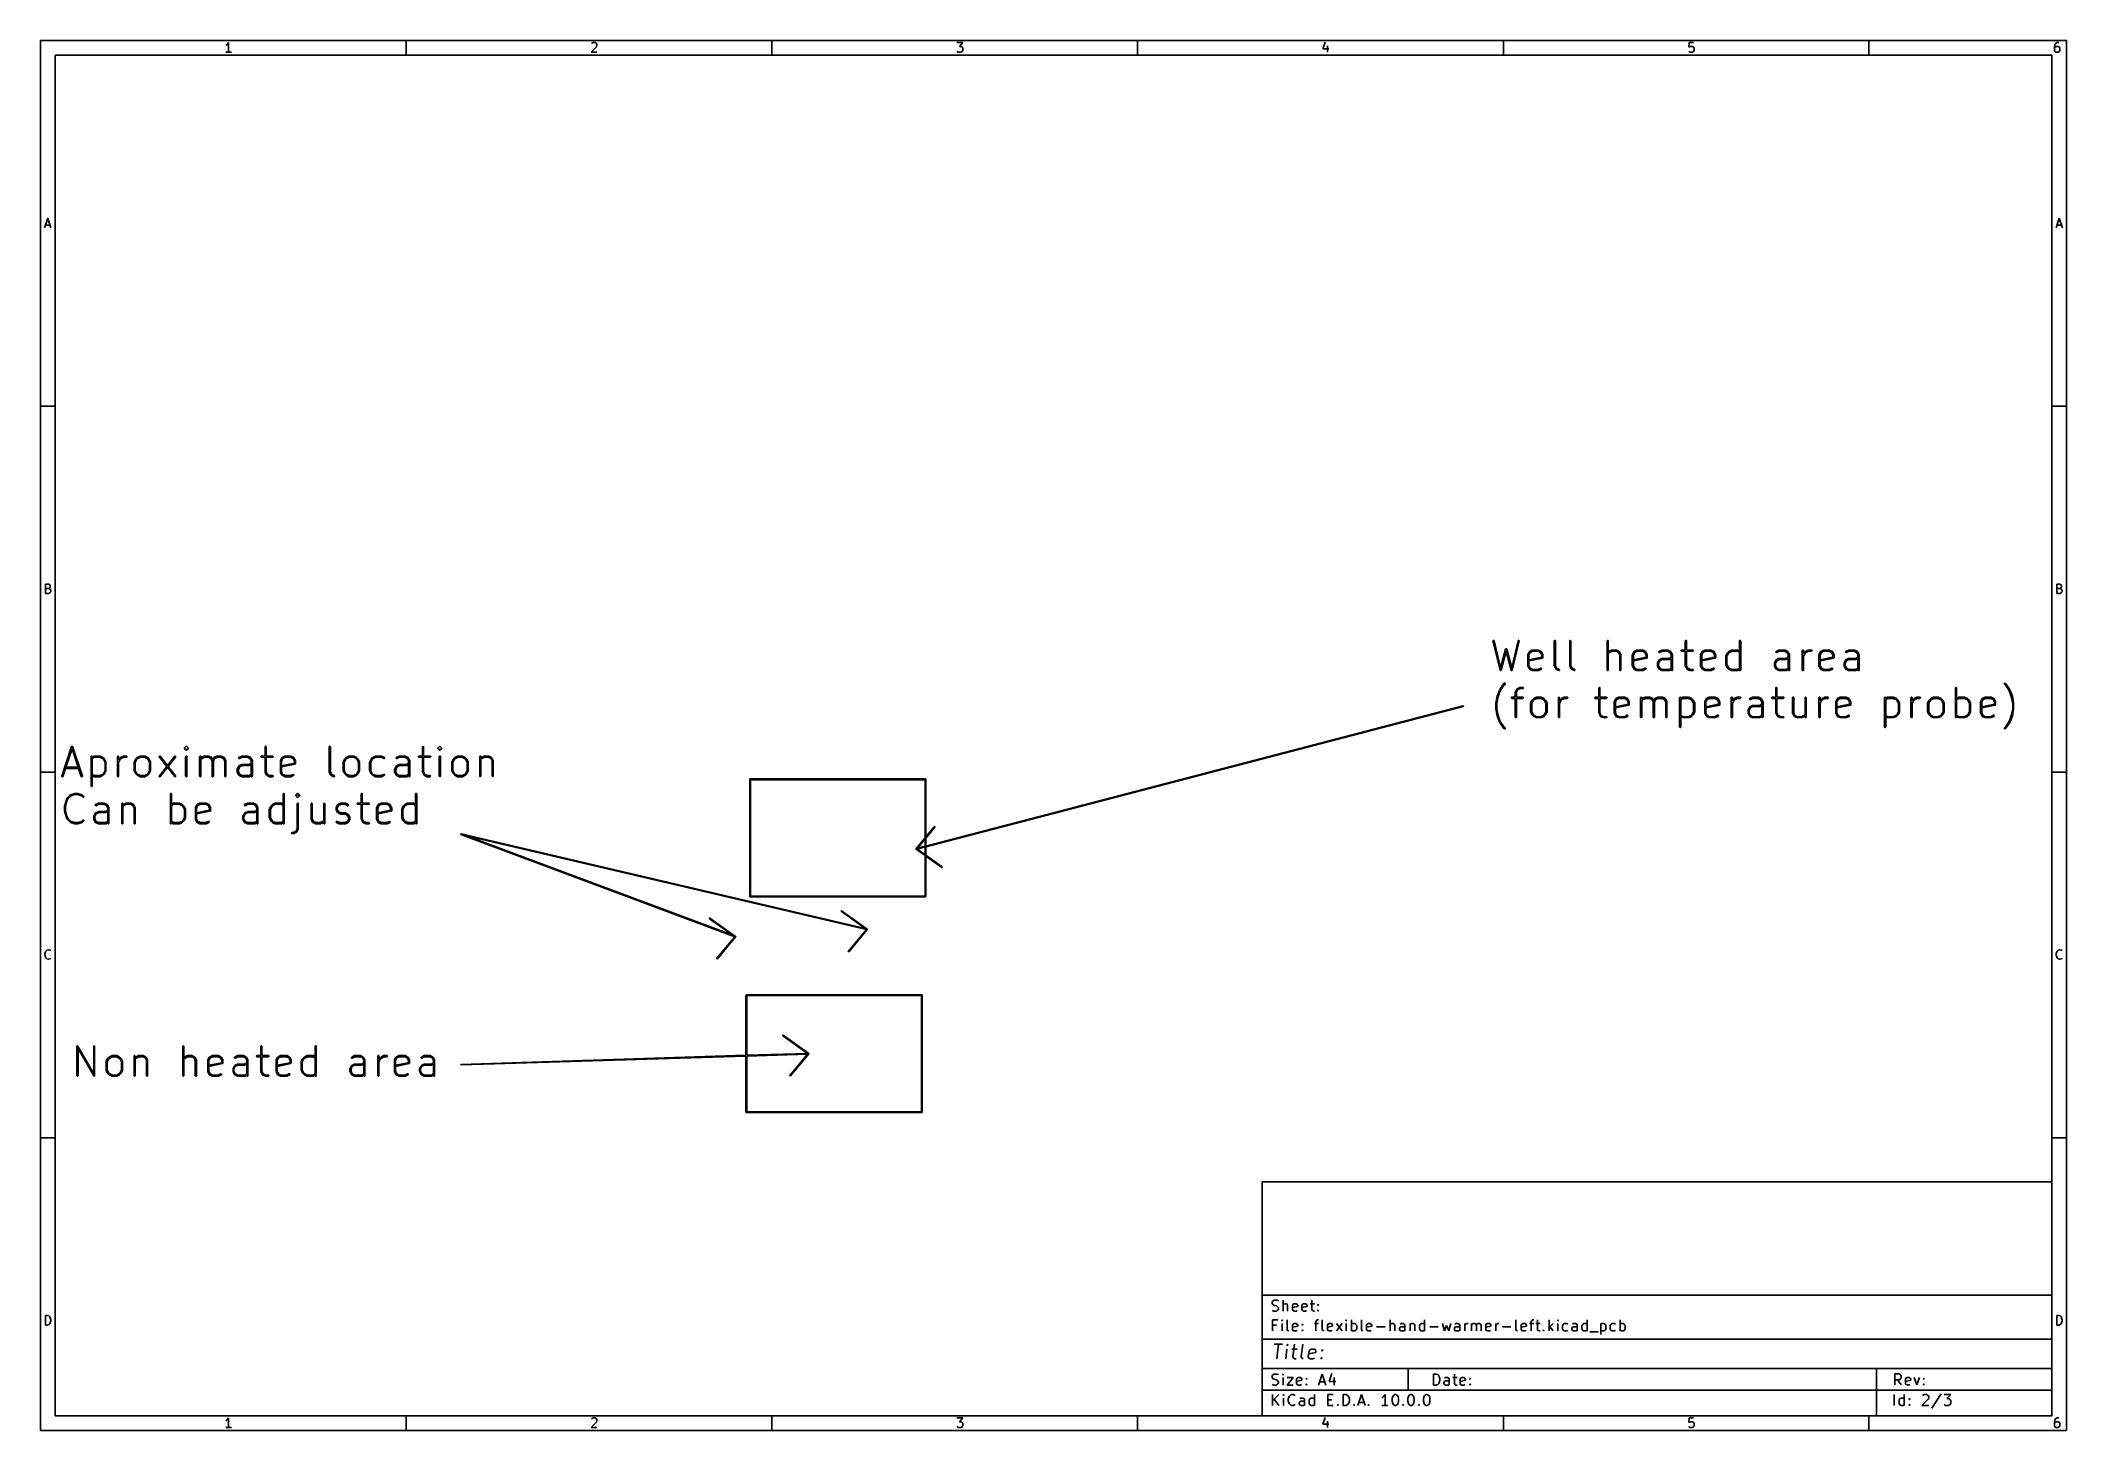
# Model space of a CAD drawing. Header units: inches. Extents: x 0.4 to 11.3, y -7.9 to -0.4.
import ezdxf

# ---------------------------------------------------------------- set-up
doc = ezdxf.new("R2010")
doc.units = ezdxf.units.IN
doc.header["$MEASUREMENT"] = 0
doc.layers.add('User.Drawings', color=9, linetype='CONTINUOUS', true_color=0xc2c2c2)

msp = doc.modelspace()

# ---------------------------------------------------------------- linework, layer by layer
at = {"layer": 'BLACK', "linetype": 'CONTINUOUS'}
for p, q in [((0.394, -0.394), (11.299, -0.394)), ((0.394, -7.874), (0.394, -0.394)), ((1.396, -0.417), (1.392, -0.42)), ((1.401, -0.413), (1.396, -0.417)), ((1.406, -0.405), (1.401, -0.413)), ((1.406, -0.456), (1.406, -0.405)), ((2.362, -0.472), (2.362, -0.394)), ((3.387, -0.427), (3.358, -0.456)), ((3.36, -0.41), (3.363, -0.408)), ((3.363, -0.408), (3.367, -0.405)), ((3.367, -0.405), (3.38, -0.405)), ((3.38, -0.405), (3.384, -0.408)), ((3.384, -0.408), (3.387, -0.41)), ((3.387, -0.41), (3.389, -0.415)), ((3.389, -0.42), (3.387, -0.427)), ((3.389, -0.415), (3.389, -0.42)), ((4.331, -0.472), (4.331, -0.394)), ((5.326, -0.405), (5.358, -0.405)), ((5.358, -0.405), (5.341, -0.425)), ((5.341, -0.425), (5.348, -0.425)), ((5.348, -0.425), (5.353, -0.427)), ((5.353, -0.427), (5.355, -0.43)), ((5.355, -0.43), (5.358, -0.435)), ((5.358, -0.435), (5.358, -0.447)), ((6.299, -0.472), (6.299, -0.394)), ((7.309, -0.403), (7.297, -0.439)), ((7.321, -0.422), (7.321, -0.456)), ((8.268, -0.472), (8.268, -0.394)), ((9.268, -0.405), (9.266, -0.43)), ((9.266, -0.43), (9.268, -0.427)), ((9.292, -0.405), (9.268, -0.405)), ((9.268, -0.427), (9.273, -0.425)), ((9.273, -0.425), (9.285, -0.425)), ((9.285, -0.425), (9.29, -0.427)), ((9.29, -0.427), (9.292, -0.43)), ((9.292, -0.43), (9.295, -0.435)), ((9.295, -0.435), (9.295, -0.447)), ((10.236, -0.472), (10.236, -0.394)), ((11.237, -0.417), (11.234, -0.427)), ((11.234, -0.427), (11.234, -0.447)), ((11.237, -0.43), (11.234, -0.435)), ((11.241, -0.41), (11.237, -0.417)), ((11.239, -0.427), (11.237, -0.43)), ((11.244, -0.425), (11.239, -0.427)), ((11.244, -0.408), (11.241, -0.41)), ((11.249, -0.405), (11.244, -0.408)), ((11.254, -0.425), (11.244, -0.425)), ((11.258, -0.405), (11.249, -0.405)), ((11.258, -0.427), (11.254, -0.425)), ((11.261, -0.43), (11.258, -0.427)), ((11.263, -0.435), (11.261, -0.43)), ((11.263, -0.447), (11.263, -0.435)), ((11.299, -0.394), (11.299, -7.874)), ((0.472, -0.472), (11.221, -0.472)), ((0.472, -7.796), (0.472, -0.472)), ((1.421, -0.456), (1.392, -0.456)), ((3.358, -0.456), (3.389, -0.456)), ((5.329, -0.454), (5.326, -0.452)), ((5.333, -0.456), (5.329, -0.454)), ((5.348, -0.456), (5.333, -0.456)), ((5.353, -0.454), (5.348, -0.456)), ((5.355, -0.452), (5.353, -0.454)), ((5.358, -0.447), (5.355, -0.452)), ((7.297, -0.439), (7.329, -0.439)), ((9.268, -0.454), (9.266, -0.452)), ((9.273, -0.456), (9.268, -0.454)), ((9.285, -0.456), (9.273, -0.456)), ((9.29, -0.454), (9.285, -0.456)), ((9.292, -0.452), (9.29, -0.454)), ((9.295, -0.447), (9.292, -0.452)), ((11.221, -0.472), (11.221, -7.796)), ((11.234, -0.447), (11.237, -0.452)), ((11.237, -0.452), (11.239, -0.454)), ((11.239, -0.454), (11.244, -0.456)), ((11.244, -0.456), (11.254, -0.456)), ((11.254, -0.456), (11.258, -0.454)), ((11.258, -0.454), (11.261, -0.452)), ((11.261, -0.452), (11.263, -0.447)), ((0.416, -1.401), (0.433, -1.35)), ((0.421, -1.387), (0.445, -1.387)), ((0.433, -1.35), (0.45, -1.401)), ((11.243, -1.401), (11.26, -1.35)), ((11.248, -1.387), (11.272, -1.387)), ((11.26, -1.35), (11.277, -1.401)), ((0.394, -2.362), (0.472, -2.362)), ((11.299, -2.362), (11.221, -2.362)), ((0.42, -3.37), (0.42, -3.319)), ((0.42, -3.319), (0.437, -3.319)), ((0.437, -3.343), (0.42, -3.343)), ((0.439, -3.37), (0.42, -3.37)), ((0.437, -3.319), (0.442, -3.321)), ((0.442, -3.341), (0.437, -3.343)), ((0.437, -3.343), (0.444, -3.345)), ((0.444, -3.367), (0.439, -3.37)), ((0.442, -3.321), (0.444, -3.324)), ((0.444, -3.338), (0.442, -3.341)), ((0.444, -3.324), (0.446, -3.328)), ((0.446, -3.333), (0.444, -3.338)), ((0.444, -3.345), (0.446, -3.348)), ((0.446, -3.365), (0.444, -3.367)), ((0.446, -3.328), (0.446, -3.333)), ((0.446, -3.348), (0.449, -3.353)), ((0.449, -3.36), (0.446, -3.365)), ((0.449, -3.353), (0.449, -3.36)), ((11.247, -3.37), (11.247, -3.319)), ((11.247, -3.319), (11.264, -3.319)), ((11.264, -3.343), (11.247, -3.343)), ((11.266, -3.37), (11.247, -3.37)), ((11.264, -3.319), (11.268, -3.321)), ((11.268, -3.341), (11.264, -3.343)), ((11.264, -3.343), (11.271, -3.345)), ((11.271, -3.367), (11.266, -3.37)), ((11.268, -3.321), (11.271, -3.324)), ((11.271, -3.338), (11.268, -3.341)), ((11.271, -3.324), (11.273, -3.328)), ((11.273, -3.333), (11.271, -3.338)), ((11.271, -3.345), (11.273, -3.348)), ((11.273, -3.365), (11.271, -3.367)), ((11.273, -3.328), (11.273, -3.333)), ((11.273, -3.348), (11.276, -3.353)), ((11.276, -3.36), (11.273, -3.365)), ((11.276, -3.353), (11.276, -3.36)), ((0.394, -4.331), (0.472, -4.331)), ((11.299, -4.331), (11.221, -4.331)), ((0.417, -5.309), (0.42, -5.299)), ((0.417, -5.316), (0.417, -5.309)), ((0.42, -5.326), (0.417, -5.316)), ((0.42, -5.299), (0.422, -5.294)), ((0.422, -5.331), (0.42, -5.326)), ((0.422, -5.294), (0.427, -5.29)), ((0.427, -5.336), (0.422, -5.331)), ((0.427, -5.29), (0.434, -5.287)), ((0.434, -5.338), (0.427, -5.336)), ((0.434, -5.287), (0.439, -5.287)), ((0.439, -5.338), (0.434, -5.338)), ((0.439, -5.287), (0.446, -5.29)), ((0.446, -5.336), (0.439, -5.338)), ((0.446, -5.29), (0.449, -5.292)), ((0.449, -5.333), (0.446, -5.336)), ((11.244, -5.309), (11.247, -5.299)), ((11.244, -5.316), (11.244, -5.309)), ((11.247, -5.326), (11.244, -5.316)), ((11.247, -5.299), (11.249, -5.294)), ((11.249, -5.331), (11.247, -5.326)), ((11.249, -5.294), (11.254, -5.29)), ((11.254, -5.336), (11.249, -5.331)), ((11.254, -5.29), (11.261, -5.287)), ((11.261, -5.338), (11.254, -5.336)), ((11.261, -5.287), (11.266, -5.287)), ((11.266, -5.338), (11.261, -5.338)), ((11.266, -5.287), (11.273, -5.29)), ((11.273, -5.336), (11.266, -5.338)), ((11.273, -5.29), (11.276, -5.292)), ((11.276, -5.333), (11.273, -5.336)), ((0.394, -6.299), (0.472, -6.299)), ((11.299, -6.299), (11.221, -6.299)), ((6.969, -6.536), (11.221, -6.536)), ((6.969, -7.796), (6.969, -6.536)), ((11.221, -6.536), (11.221, -7.796)), ((6.969, -7.146), (11.221, -7.146)), ((7.023, -7.184), (7.026, -7.179)), ((7.023, -7.19), (7.023, -7.184)), ((7.026, -7.195), (7.023, -7.19)), ((7.026, -7.179), (7.029, -7.176)), ((7.029, -7.198), (7.026, -7.195)), ((7.029, -7.176), (7.034, -7.173)), ((7.034, -7.173), (7.048, -7.173)), ((7.048, -7.173), (7.057, -7.176)), ((7.082, -7.232), (7.082, -7.173)), ((7.085, -7.195), (7.082, -7.198)), ((7.091, -7.193), (7.085, -7.195)), ((7.099, -7.193), (7.091, -7.193)), ((7.105, -7.195), (7.099, -7.193)), ((7.107, -7.201), (7.105, -7.195)), ((7.133, -7.201), (7.136, -7.195)), ((7.136, -7.195), (7.141, -7.193)), ((7.141, -7.193), (7.152, -7.193)), ((7.152, -7.193), (7.158, -7.195)), ((7.158, -7.195), (7.161, -7.201)), ((7.183, -7.201), (7.186, -7.195)), ((7.186, -7.195), (7.192, -7.193)), ((7.192, -7.193), (7.203, -7.193)), ((7.203, -7.193), (7.209, -7.195)), ((7.209, -7.195), (7.212, -7.201)), ((7.228, -7.193), (7.251, -7.193)), ((7.237, -7.173), (7.237, -7.224)), ((7.268, -7.198), (7.271, -7.195)), ((7.271, -7.195), (7.273, -7.198)), ((7.271, -7.195), (7.271, -7.201)), ((0.42, -7.307), (0.42, -7.256)), ((0.42, -7.256), (0.432, -7.256)), ((0.432, -7.256), (0.439, -7.258)), ((0.439, -7.304), (0.432, -7.307)), ((0.439, -7.258), (0.444, -7.263)), ((0.444, -7.3), (0.439, -7.304)), ((0.444, -7.263), (0.446, -7.268)), ((0.446, -7.295), (0.444, -7.3)), ((0.446, -7.268), (0.449, -7.278)), ((0.449, -7.285), (0.446, -7.295)), ((0.449, -7.278), (0.449, -7.285)), ((7.023, -7.229), (7.032, -7.232)), ((7.026, -7.338), (7.026, -7.279)), ((7.026, -7.279), (7.054, -7.279)), ((7.034, -7.201), (7.029, -7.198)), ((7.032, -7.232), (7.046, -7.232)), ((7.046, -7.204), (7.034, -7.201)), ((7.051, -7.207), (7.046, -7.204)), ((7.046, -7.232), (7.051, -7.229)), ((7.054, -7.21), (7.051, -7.207)), ((7.051, -7.229), (7.054, -7.226)), ((7.057, -7.215), (7.054, -7.21)), ((7.054, -7.226), (7.057, -7.221)), ((7.057, -7.221), (7.057, -7.215)), ((7.077, -7.279), (7.074, -7.282)), ((7.074, -7.282), (7.077, -7.285)), ((7.079, -7.282), (7.077, -7.279)), ((7.077, -7.279), (7.077, -7.285)), ((7.077, -7.285), (7.079, -7.282)), ((7.077, -7.338), (7.077, -7.299)), ((7.105, -7.33), (7.105, -7.279)), ((7.107, -7.232), (7.107, -7.201)), ((7.133, -7.224), (7.133, -7.201)), ((7.161, -7.207), (7.133, -7.212)), ((7.136, -7.229), (7.133, -7.224)), ((7.133, -7.307), (7.136, -7.302)), ((7.141, -7.232), (7.136, -7.229)), ((7.136, -7.302), (7.141, -7.299)), ((7.152, -7.232), (7.141, -7.232)), ((7.141, -7.299), (7.152, -7.299)), ((7.158, -7.229), (7.152, -7.232)), ((7.152, -7.299), (7.158, -7.302)), ((7.158, -7.302), (7.161, -7.307)), ((7.161, -7.201), (7.161, -7.207)), ((7.183, -7.224), (7.183, -7.201)), ((7.212, -7.207), (7.183, -7.212)), ((7.186, -7.229), (7.183, -7.224)), ((7.183, -7.305), (7.186, -7.302)), ((7.186, -7.307), (7.183, -7.305)), ((7.192, -7.232), (7.186, -7.229)), ((7.186, -7.302), (7.189, -7.305)), ((7.186, -7.302), (7.186, -7.307)), ((7.189, -7.305), (7.186, -7.307)), ((7.203, -7.232), (7.192, -7.232)), ((7.209, -7.229), (7.203, -7.232)), ((7.212, -7.201), (7.212, -7.207)), ((7.237, -7.224), (7.24, -7.229)), ((7.24, -7.229), (7.245, -7.232)), ((7.245, -7.232), (7.251, -7.232)), ((7.251, -7.299), (7.273, -7.299)), ((7.259, -7.288), (7.262, -7.282)), ((7.259, -7.338), (7.259, -7.288)), ((7.262, -7.282), (7.268, -7.279)), ((7.271, -7.201), (7.268, -7.198)), ((7.268, -7.229), (7.271, -7.226)), ((7.271, -7.232), (7.268, -7.229)), ((7.268, -7.279), (7.273, -7.279)), ((7.273, -7.198), (7.271, -7.201)), ((7.271, -7.226), (7.273, -7.229)), ((7.271, -7.226), (7.271, -7.232)), ((7.273, -7.229), (7.271, -7.232)), ((7.293, -7.33), (7.293, -7.279)), ((7.321, -7.307), (7.324, -7.302)), ((7.324, -7.302), (7.33, -7.299)), ((7.33, -7.299), (7.341, -7.299)), ((7.341, -7.299), (7.346, -7.302)), ((7.346, -7.302), (7.349, -7.307)), ((7.369, -7.338), (7.4, -7.299)), ((7.369, -7.299), (7.4, -7.338)), ((7.422, -7.279), (7.42, -7.282)), ((7.42, -7.282), (7.422, -7.285)), ((7.425, -7.282), (7.422, -7.279)), ((7.422, -7.279), (7.422, -7.285)), ((7.422, -7.285), (7.425, -7.282)), ((7.422, -7.338), (7.422, -7.299)), ((7.451, -7.338), (7.451, -7.279)), ((7.451, -7.302), (7.456, -7.299)), ((7.456, -7.299), (7.467, -7.299)), ((7.467, -7.299), (7.473, -7.302)), ((7.473, -7.302), (7.476, -7.305)), ((7.476, -7.305), (7.479, -7.31)), ((7.504, -7.33), (7.504, -7.279)), ((7.532, -7.307), (7.535, -7.302)), ((7.535, -7.302), (7.541, -7.299)), ((7.541, -7.299), (7.552, -7.299)), ((7.552, -7.299), (7.557, -7.302)), ((7.557, -7.302), (7.56, -7.307)), ((7.659, -7.338), (7.659, -7.279)), ((7.661, -7.302), (7.659, -7.305)), ((7.667, -7.299), (7.661, -7.302)), ((7.676, -7.299), (7.667, -7.299)), ((7.681, -7.302), (7.676, -7.299)), ((7.684, -7.307), (7.681, -7.302)), ((7.718, -7.299), (7.712, -7.302)), ((7.729, -7.299), (7.718, -7.299)), ((7.735, -7.302), (7.729, -7.299)), ((7.737, -7.307), (7.735, -7.302)), ((7.766, -7.299), (7.766, -7.338)), ((7.766, -7.305), (7.768, -7.302)), ((7.768, -7.302), (7.774, -7.299)), ((7.774, -7.299), (7.782, -7.299)), ((7.782, -7.299), (7.788, -7.302)), ((7.788, -7.302), (7.791, -7.307)), ((7.816, -7.31), (7.819, -7.305)), ((7.819, -7.305), (7.822, -7.302)), ((7.822, -7.302), (7.827, -7.299)), ((7.827, -7.299), (7.839, -7.299)), ((7.839, -7.299), (7.844, -7.302)), ((7.844, -7.338), (7.844, -7.279)), ((7.94, -7.299), (7.951, -7.338)), ((7.974, -7.338), (7.985, -7.299)), ((8.013, -7.299), (8.007, -7.302)), ((8.024, -7.299), (8.013, -7.299)), ((8.03, -7.302), (8.024, -7.299)), ((8.033, -7.307), (8.03, -7.302)), ((8.061, -7.338), (8.061, -7.299)), ((8.061, -7.31), (8.064, -7.305)), ((8.064, -7.305), (8.066, -7.302)), ((8.066, -7.302), (8.072, -7.299)), ((8.072, -7.299), (8.078, -7.299)), ((8.097, -7.338), (8.097, -7.299)), ((8.097, -7.305), (8.1, -7.302)), ((8.1, -7.302), (8.106, -7.299)), ((8.106, -7.299), (8.114, -7.299)), ((8.114, -7.299), (8.12, -7.302)), ((8.12, -7.302), (8.123, -7.307)), ((8.123, -7.307), (8.125, -7.302)), ((8.125, -7.302), (8.131, -7.299)), ((8.131, -7.299), (8.14, -7.299)), ((8.14, -7.299), (8.145, -7.302)), ((8.145, -7.302), (8.148, -7.307)), ((8.173, -7.307), (8.176, -7.302)), ((8.176, -7.302), (8.182, -7.299)), ((8.182, -7.299), (8.193, -7.299)), ((8.193, -7.299), (8.199, -7.302)), ((8.199, -7.302), (8.201, -7.307)), ((8.227, -7.338), (8.227, -7.299)), ((8.227, -7.31), (8.23, -7.305)), ((8.23, -7.305), (8.232, -7.302)), ((8.232, -7.302), (8.238, -7.299)), ((8.238, -7.299), (8.244, -7.299)), ((8.336, -7.33), (8.336, -7.279)), ((8.364, -7.307), (8.367, -7.302)), ((8.367, -7.302), (8.373, -7.299)), ((8.373, -7.299), (8.384, -7.299)), ((8.384, -7.299), (8.39, -7.302)), ((8.39, -7.302), (8.393, -7.307)), ((8.409, -7.299), (8.432, -7.299)), ((8.418, -7.288), (8.421, -7.282)), ((8.418, -7.338), (8.418, -7.288)), ((8.421, -7.282), (8.426, -7.279)), ((8.426, -7.279), (8.432, -7.279)), ((8.443, -7.299), (8.466, -7.299)), ((8.452, -7.279), (8.452, -7.33)), ((8.514, -7.338), (8.514, -7.279)), ((8.536, -7.299), (8.514, -7.321)), ((8.561, -7.279), (8.559, -7.282)), ((8.559, -7.282), (8.561, -7.285)), ((8.564, -7.282), (8.561, -7.279)), ((8.561, -7.279), (8.561, -7.285)), ((8.561, -7.285), (8.564, -7.282)), ((8.561, -7.338), (8.561, -7.299)), ((8.587, -7.31), (8.589, -7.305)), ((8.589, -7.305), (8.592, -7.302)), ((8.592, -7.302), (8.598, -7.299)), ((8.598, -7.299), (8.609, -7.299)), ((8.609, -7.299), (8.615, -7.302)), ((8.646, -7.299), (8.64, -7.302)), ((8.657, -7.299), (8.646, -7.299)), ((8.663, -7.302), (8.657, -7.299)), ((8.665, -7.307), (8.663, -7.302)), ((8.691, -7.31), (8.694, -7.305)), ((8.694, -7.305), (8.696, -7.302)), ((8.696, -7.302), (8.702, -7.299)), ((8.702, -7.299), (8.713, -7.299)), ((8.713, -7.299), (8.719, -7.302)), ((8.719, -7.338), (8.719, -7.279)), ((8.792, -7.299), (8.792, -7.358)), ((8.792, -7.302), (8.798, -7.299)), ((8.798, -7.299), (8.809, -7.299)), ((8.809, -7.299), (8.814, -7.302)), ((8.814, -7.302), (8.817, -7.305)), ((8.817, -7.305), (8.82, -7.31)), ((8.843, -7.31), (8.845, -7.305)), ((8.845, -7.305), (8.848, -7.302)), ((8.848, -7.302), (8.854, -7.299)), ((8.854, -7.299), (8.865, -7.299)), ((8.865, -7.299), (8.871, -7.302)), ((8.896, -7.338), (8.896, -7.279)), ((8.896, -7.302), (8.902, -7.299)), ((8.902, -7.299), (8.913, -7.299)), ((8.913, -7.299), (8.918, -7.302)), ((8.918, -7.302), (8.921, -7.305)), ((8.921, -7.305), (8.924, -7.31)), ((11.247, -7.307), (11.247, -7.256)), ((11.247, -7.256), (11.259, -7.256)), ((11.259, -7.256), (11.266, -7.258)), ((11.266, -7.304), (11.259, -7.307)), ((11.266, -7.258), (11.271, -7.263)), ((11.271, -7.3), (11.266, -7.304)), ((11.271, -7.263), (11.273, -7.268)), ((11.273, -7.295), (11.271, -7.3)), ((11.273, -7.268), (11.276, -7.278)), ((11.276, -7.285), (11.273, -7.295)), ((11.276, -7.278), (11.276, -7.285)), ((0.432, -7.307), (0.42, -7.307)), ((6.969, -7.382), (11.221, -7.382)), ((7.046, -7.307), (7.026, -7.307)), ((7.035, -7.41), (7.08, -7.41)), ((7.048, -7.489), (7.058, -7.41)), ((7.106, -7.41), (7.102, -7.414)), ((7.102, -7.414), (7.105, -7.417)), ((7.107, -7.336), (7.105, -7.33)), ((7.106, -7.41), (7.105, -7.417)), ((7.105, -7.417), (7.11, -7.414)), ((7.11, -7.414), (7.106, -7.41)), ((7.113, -7.338), (7.107, -7.336)), ((7.133, -7.33), (7.133, -7.307)), ((7.161, -7.313), (7.133, -7.319)), ((7.136, -7.336), (7.133, -7.33)), ((7.144, -7.41), (7.135, -7.477)), ((7.141, -7.338), (7.136, -7.336)), ((7.152, -7.338), (7.141, -7.338)), ((7.158, -7.336), (7.152, -7.338)), ((7.161, -7.307), (7.161, -7.313)), ((7.18, -7.477), (7.189, -7.41)), ((7.183, -7.336), (7.186, -7.333)), ((7.186, -7.338), (7.183, -7.336)), ((7.186, -7.333), (7.189, -7.336)), ((7.186, -7.333), (7.186, -7.338)), ((7.189, -7.336), (7.186, -7.338)), ((7.296, -7.336), (7.293, -7.33)), ((7.301, -7.338), (7.296, -7.336)), ((7.321, -7.33), (7.321, -7.307)), ((7.349, -7.313), (7.321, -7.319)), ((7.324, -7.336), (7.321, -7.33)), ((7.33, -7.338), (7.324, -7.336)), ((7.341, -7.338), (7.33, -7.338)), ((7.346, -7.336), (7.341, -7.338)), ((7.349, -7.307), (7.349, -7.313)), ((7.456, -7.338), (7.451, -7.336)), ((7.467, -7.338), (7.456, -7.338)), ((7.473, -7.336), (7.467, -7.338)), ((7.476, -7.333), (7.473, -7.336)), ((7.479, -7.327), (7.476, -7.333)), ((7.479, -7.31), (7.479, -7.327)), ((7.507, -7.336), (7.504, -7.33)), ((7.512, -7.338), (7.507, -7.336)), ((7.532, -7.33), (7.532, -7.307)), ((7.56, -7.313), (7.532, -7.319)), ((7.535, -7.336), (7.532, -7.33)), ((7.541, -7.338), (7.535, -7.336)), ((7.552, -7.338), (7.541, -7.338)), ((7.557, -7.336), (7.552, -7.338)), ((7.56, -7.307), (7.56, -7.313)), ((7.586, -7.316), (7.631, -7.316)), ((7.684, -7.338), (7.684, -7.307)), ((7.709, -7.324), (7.712, -7.319)), ((7.709, -7.33), (7.709, -7.324)), ((7.712, -7.336), (7.709, -7.33)), ((7.712, -7.319), (7.718, -7.316)), ((7.718, -7.338), (7.712, -7.336)), ((7.718, -7.316), (7.732, -7.316)), ((7.732, -7.338), (7.718, -7.338)), ((7.732, -7.316), (7.737, -7.313)), ((7.737, -7.336), (7.732, -7.338)), ((7.737, -7.338), (7.737, -7.307)), ((7.791, -7.307), (7.791, -7.338)), ((7.816, -7.327), (7.816, -7.31)), ((7.819, -7.333), (7.816, -7.327)), ((7.822, -7.336), (7.819, -7.333)), ((7.827, -7.338), (7.822, -7.336)), ((7.839, -7.338), (7.827, -7.338)), ((7.844, -7.336), (7.839, -7.338)), ((7.872, -7.316), (7.917, -7.316)), ((7.951, -7.338), (7.962, -7.31)), ((7.962, -7.31), (7.974, -7.338)), ((8.005, -7.324), (8.007, -7.319)), ((8.005, -7.33), (8.005, -7.324)), ((8.007, -7.336), (8.005, -7.33)), ((8.007, -7.319), (8.013, -7.316)), ((8.013, -7.338), (8.007, -7.336)), ((8.013, -7.316), (8.027, -7.316)), ((8.027, -7.338), (8.013, -7.338)), ((8.027, -7.316), (8.033, -7.313)), ((8.033, -7.336), (8.027, -7.338)), ((8.033, -7.338), (8.033, -7.307)), ((8.123, -7.307), (8.123, -7.338)), ((8.148, -7.307), (8.148, -7.338)), ((8.173, -7.33), (8.173, -7.307)), ((8.201, -7.313), (8.173, -7.319)), ((8.176, -7.336), (8.173, -7.33)), ((8.182, -7.338), (8.176, -7.336)), ((8.193, -7.338), (8.182, -7.338)), ((8.199, -7.336), (8.193, -7.338)), ((8.201, -7.307), (8.201, -7.313)), ((8.263, -7.316), (8.308, -7.316)), ((8.339, -7.336), (8.336, -7.33)), ((8.345, -7.338), (8.339, -7.336)), ((8.364, -7.33), (8.364, -7.307)), ((8.393, -7.313), (8.364, -7.319)), ((8.367, -7.336), (8.364, -7.33)), ((8.373, -7.338), (8.367, -7.336)), ((8.384, -7.338), (8.373, -7.338)), ((8.39, -7.336), (8.384, -7.338)), ((8.393, -7.307), (8.393, -7.313)), ((8.452, -7.33), (8.454, -7.336)), ((8.454, -7.336), (8.46, -7.338)), ((8.46, -7.338), (8.466, -7.338)), ((8.483, -7.336), (8.485, -7.333)), ((8.485, -7.338), (8.483, -7.336)), ((8.485, -7.333), (8.488, -7.336)), ((8.485, -7.333), (8.485, -7.338)), ((8.488, -7.336), (8.485, -7.338)), ((8.519, -7.316), (8.536, -7.338)), ((8.587, -7.327), (8.587, -7.31)), ((8.589, -7.333), (8.587, -7.327)), ((8.592, -7.336), (8.589, -7.333)), ((8.598, -7.338), (8.592, -7.336)), ((8.609, -7.338), (8.598, -7.338)), ((8.615, -7.336), (8.609, -7.338)), ((8.637, -7.324), (8.64, -7.319)), ((8.637, -7.33), (8.637, -7.324)), ((8.64, -7.336), (8.637, -7.33)), ((8.64, -7.319), (8.646, -7.316)), ((8.646, -7.338), (8.64, -7.336)), ((8.646, -7.316), (8.66, -7.316)), ((8.66, -7.338), (8.646, -7.338)), ((8.66, -7.316), (8.665, -7.313)), ((8.665, -7.336), (8.66, -7.338)), ((8.665, -7.338), (8.665, -7.307)), ((8.691, -7.327), (8.691, -7.31)), ((8.694, -7.333), (8.691, -7.327)), ((8.696, -7.336), (8.694, -7.333)), ((8.702, -7.338), (8.696, -7.336)), ((8.713, -7.338), (8.702, -7.338)), ((8.719, -7.336), (8.713, -7.338)), ((8.733, -7.344), (8.778, -7.344)), ((8.798, -7.338), (8.792, -7.336)), ((8.809, -7.338), (8.798, -7.338)), ((8.814, -7.336), (8.809, -7.338)), ((8.817, -7.333), (8.814, -7.336)), ((8.82, -7.327), (8.817, -7.333)), ((8.82, -7.31), (8.82, -7.327)), ((8.843, -7.327), (8.843, -7.31)), ((8.845, -7.333), (8.843, -7.327)), ((8.848, -7.336), (8.845, -7.333)), ((8.854, -7.338), (8.848, -7.336)), ((8.865, -7.338), (8.854, -7.338)), ((8.871, -7.336), (8.865, -7.338)), ((8.902, -7.338), (8.896, -7.336)), ((8.913, -7.338), (8.902, -7.338)), ((8.918, -7.336), (8.913, -7.338)), ((8.921, -7.333), (8.918, -7.336)), ((8.924, -7.327), (8.921, -7.333)), ((8.924, -7.31), (8.924, -7.327)), ((11.259, -7.307), (11.247, -7.307)), ((7.097, -7.489), (7.103, -7.436)), ((7.129, -7.436), (7.159, -7.436)), ((7.135, -7.477), (7.138, -7.485)), ((7.138, -7.485), (7.145, -7.489)), ((7.145, -7.489), (7.153, -7.489)), ((7.183, -7.485), (7.18, -7.477)), ((7.19, -7.489), (7.183, -7.485)), ((7.218, -7.477), (7.222, -7.447)), ((7.221, -7.485), (7.218, -7.477)), ((7.258, -7.455), (7.22, -7.462)), ((7.228, -7.489), (7.221, -7.485)), ((7.222, -7.447), (7.226, -7.44)), ((7.226, -7.44), (7.234, -7.436)), ((7.243, -7.489), (7.228, -7.489)), ((7.234, -7.436), (7.249, -7.436)), ((7.251, -7.485), (7.243, -7.489)), ((7.249, -7.436), (7.256, -7.44)), ((7.256, -7.44), (7.259, -7.447)), ((7.259, -7.447), (7.258, -7.455)), ((7.285, -7.485), (7.289, -7.481)), ((7.288, -7.489), (7.285, -7.485)), ((7.289, -7.481), (7.288, -7.489)), ((7.292, -7.485), (7.288, -7.489)), ((7.289, -7.481), (7.292, -7.485)), ((7.29, -7.444), (7.294, -7.44)), ((7.293, -7.447), (7.29, -7.444)), ((7.294, -7.44), (7.293, -7.447)), ((7.297, -7.444), (7.293, -7.447)), ((7.294, -7.44), (7.297, -7.444)), ((6.969, -7.54), (11.221, -7.54)), ((7.023, -7.582), (7.026, -7.576)), ((7.023, -7.587), (7.023, -7.582)), ((7.026, -7.593), (7.023, -7.587)), ((7.023, -7.627), (7.032, -7.63)), ((7.026, -7.576), (7.029, -7.573)), ((7.029, -7.596), (7.026, -7.593)), ((7.029, -7.573), (7.034, -7.571)), ((7.034, -7.599), (7.029, -7.596)), ((7.032, -7.63), (7.046, -7.63)), ((7.034, -7.571), (7.048, -7.571)), ((7.046, -7.602), (7.034, -7.599)), ((7.051, -7.604), (7.046, -7.602)), ((7.046, -7.63), (7.051, -7.627)), ((7.048, -7.571), (7.057, -7.573)), ((7.054, -7.607), (7.051, -7.604)), ((7.051, -7.627), (7.054, -7.624)), ((7.057, -7.613), (7.054, -7.607)), ((7.054, -7.624), (7.057, -7.618)), ((7.057, -7.618), (7.057, -7.613)), ((7.082, -7.571), (7.079, -7.573)), ((7.079, -7.573), (7.082, -7.576)), ((7.085, -7.573), (7.082, -7.571)), ((7.082, -7.571), (7.082, -7.576)), ((7.082, -7.576), (7.085, -7.573)), ((7.082, -7.63), (7.082, -7.59)), ((7.105, -7.59), (7.136, -7.59)), ((7.136, -7.59), (7.105, -7.63)), ((7.105, -7.63), (7.136, -7.63)), ((7.155, -7.599), (7.158, -7.593)), ((7.155, -7.621), (7.155, -7.599)), ((7.183, -7.604), (7.155, -7.61)), ((7.158, -7.627), (7.155, -7.621)), ((7.158, -7.593), (7.164, -7.59)), ((7.164, -7.63), (7.158, -7.627)), ((7.164, -7.59), (7.175, -7.59)), ((7.175, -7.63), (7.164, -7.63)), ((7.175, -7.59), (7.181, -7.593)), ((7.181, -7.627), (7.175, -7.63)), ((7.181, -7.593), (7.183, -7.599)), ((7.183, -7.599), (7.183, -7.604)), ((7.206, -7.596), (7.209, -7.593)), ((7.209, -7.599), (7.206, -7.596)), ((7.206, -7.627), (7.209, -7.624)), ((7.209, -7.63), (7.206, -7.627)), ((7.209, -7.593), (7.212, -7.596)), ((7.209, -7.593), (7.209, -7.599)), ((7.212, -7.596), (7.209, -7.599)), ((7.209, -7.624), (7.212, -7.627)), ((7.209, -7.624), (7.209, -7.63)), ((7.212, -7.627), (7.209, -7.63)), ((7.273, -7.63), (7.293, -7.571)), ((7.279, -7.613), (7.307, -7.613)), ((7.293, -7.571), (7.313, -7.63)), ((7.344, -7.568), (7.33, -7.61)), ((7.33, -7.61), (7.366, -7.61)), ((7.358, -7.59), (7.358, -7.63)), ((7.756, -7.54), (7.756, -7.658)), ((7.892, -7.63), (7.892, -7.571)), ((7.892, -7.571), (7.906, -7.571)), ((7.906, -7.63), (7.892, -7.63)), ((7.906, -7.571), (7.915, -7.573)), ((7.915, -7.627), (7.906, -7.63)), ((7.915, -7.573), (7.92, -7.579)), ((7.92, -7.621), (7.915, -7.627)), ((7.92, -7.579), (7.923, -7.585)), ((7.923, -7.616), (7.92, -7.621)), ((7.923, -7.585), (7.926, -7.596)), ((7.926, -7.604), (7.923, -7.616)), ((7.926, -7.596), (7.926, -7.604)), ((7.948, -7.616), (7.951, -7.61)), ((7.948, -7.621), (7.948, -7.616)), ((7.951, -7.627), (7.948, -7.621)), ((7.957, -7.59), (7.951, -7.593)), ((7.951, -7.61), (7.957, -7.607)), ((7.957, -7.63), (7.951, -7.627)), ((7.968, -7.59), (7.957, -7.59)), ((7.957, -7.607), (7.971, -7.607)), ((7.971, -7.63), (7.957, -7.63)), ((7.974, -7.593), (7.968, -7.59)), ((7.971, -7.607), (7.976, -7.604)), ((7.976, -7.627), (7.971, -7.63)), ((7.976, -7.599), (7.974, -7.593)), ((7.976, -7.63), (7.976, -7.599)), ((7.996, -7.59), (8.019, -7.59)), ((8.005, -7.571), (8.005, -7.621)), ((8.005, -7.621), (8.007, -7.627)), ((8.007, -7.627), (8.013, -7.63)), ((8.013, -7.63), (8.019, -7.63)), ((8.035, -7.599), (8.038, -7.593)), ((8.035, -7.621), (8.035, -7.599)), ((8.064, -7.604), (8.035, -7.61)), ((8.038, -7.627), (8.035, -7.621)), ((8.038, -7.593), (8.044, -7.59)), ((8.044, -7.63), (8.038, -7.627)), ((8.044, -7.59), (8.055, -7.59)), ((8.055, -7.63), (8.044, -7.63)), ((8.055, -7.59), (8.061, -7.593)), ((8.061, -7.627), (8.055, -7.63)), ((8.061, -7.593), (8.064, -7.599)), ((8.064, -7.599), (8.064, -7.604)), ((8.086, -7.596), (8.089, -7.593)), ((8.089, -7.599), (8.086, -7.596)), ((8.086, -7.627), (8.089, -7.624)), ((8.089, -7.63), (8.086, -7.627)), ((8.089, -7.593), (8.092, -7.596)), ((8.089, -7.593), (8.089, -7.599)), ((8.092, -7.596), (8.089, -7.599)), ((8.089, -7.624), (8.092, -7.627)), ((8.089, -7.624), (8.089, -7.63)), ((8.092, -7.627), (8.089, -7.63)), ((10.276, -7.54), (10.276, -7.796)), ((10.376, -7.629), (10.376, -7.57)), ((10.376, -7.57), (10.399, -7.57)), ((10.399, -7.601), (10.376, -7.601)), ((10.41, -7.629), (10.39, -7.601)), ((10.399, -7.57), (10.404, -7.573)), ((10.404, -7.598), (10.399, -7.601)), ((10.404, -7.573), (10.407, -7.576)), ((10.407, -7.596), (10.404, -7.598)), ((10.407, -7.576), (10.41, -7.582)), ((10.41, -7.59), (10.407, -7.596)), ((10.41, -7.582), (10.41, -7.59)), ((10.432, -7.598), (10.435, -7.593)), ((10.432, -7.621), (10.432, -7.598)), ((10.461, -7.604), (10.432, -7.61)), ((10.435, -7.627), (10.432, -7.621)), ((10.435, -7.593), (10.441, -7.59)), ((10.441, -7.629), (10.435, -7.627)), ((10.441, -7.59), (10.452, -7.59)), ((10.452, -7.629), (10.441, -7.629)), ((10.452, -7.59), (10.458, -7.593)), ((10.458, -7.627), (10.452, -7.629)), ((10.458, -7.593), (10.461, -7.598)), ((10.461, -7.598), (10.461, -7.604)), ((10.48, -7.59), (10.494, -7.629)), ((10.494, -7.629), (10.508, -7.59)), ((10.528, -7.596), (10.531, -7.593)), ((10.531, -7.598), (10.528, -7.596)), ((10.528, -7.627), (10.531, -7.624)), ((10.531, -7.629), (10.528, -7.627)), ((10.531, -7.593), (10.534, -7.596)), ((10.531, -7.593), (10.531, -7.598)), ((10.534, -7.596), (10.531, -7.598)), ((10.531, -7.624), (10.534, -7.627)), ((10.531, -7.624), (10.531, -7.629)), ((10.534, -7.627), (10.531, -7.629)), ((6.969, -7.658), (11.221, -7.658)), ((7.026, -7.74), (7.026, -7.681)), ((7.06, -7.681), (7.026, -7.715)), ((7.06, -7.74), (7.034, -7.706)), ((7.085, -7.681), (7.082, -7.684)), ((7.082, -7.684), (7.085, -7.686)), ((7.088, -7.684), (7.085, -7.681)), ((7.085, -7.681), (7.085, -7.686)), ((7.085, -7.686), (7.088, -7.684)), ((7.085, -7.74), (7.085, -7.701)), ((7.11, -7.706), (7.113, -7.695)), ((7.11, -7.715), (7.11, -7.706)), ((7.113, -7.726), (7.11, -7.715)), ((7.113, -7.695), (7.116, -7.689)), ((7.116, -7.731), (7.113, -7.726)), ((7.116, -7.689), (7.122, -7.684)), ((7.122, -7.737), (7.116, -7.731)), ((7.122, -7.684), (7.13, -7.681)), ((7.13, -7.74), (7.122, -7.737)), ((7.13, -7.681), (7.136, -7.681)), ((7.136, -7.74), (7.13, -7.74)), ((7.136, -7.681), (7.144, -7.684)), ((7.144, -7.737), (7.136, -7.74)), ((7.144, -7.684), (7.147, -7.686)), ((7.147, -7.734), (7.144, -7.737)), ((7.169, -7.726), (7.172, -7.72)), ((7.169, -7.731), (7.169, -7.726)), ((7.172, -7.737), (7.169, -7.731)), ((7.178, -7.701), (7.172, -7.703)), ((7.172, -7.72), (7.178, -7.717)), ((7.178, -7.74), (7.172, -7.737)), ((7.189, -7.701), (7.178, -7.701)), ((7.178, -7.717), (7.192, -7.717)), ((7.192, -7.74), (7.178, -7.74)), ((7.195, -7.703), (7.189, -7.701)), ((7.192, -7.717), (7.197, -7.715)), ((7.197, -7.737), (7.192, -7.74)), ((7.197, -7.709), (7.195, -7.703)), ((7.197, -7.74), (7.197, -7.709)), ((7.223, -7.712), (7.226, -7.706)), ((7.223, -7.729), (7.223, -7.712)), ((7.226, -7.734), (7.223, -7.729)), ((7.226, -7.706), (7.228, -7.703)), ((7.228, -7.737), (7.226, -7.734)), ((7.228, -7.703), (7.234, -7.701)), ((7.234, -7.74), (7.228, -7.737)), ((7.234, -7.701), (7.245, -7.701)), ((7.245, -7.74), (7.234, -7.74)), ((7.245, -7.701), (7.251, -7.703)), ((7.251, -7.737), (7.245, -7.74)), ((7.251, -7.74), (7.251, -7.681)), ((7.324, -7.74), (7.324, -7.681)), ((7.324, -7.681), (7.352, -7.681)), ((7.324, -7.709), (7.344, -7.709)), ((7.352, -7.74), (7.324, -7.74)), ((7.375, -7.737), (7.377, -7.734)), ((7.377, -7.74), (7.375, -7.737)), ((7.377, -7.734), (7.38, -7.737)), ((7.377, -7.734), (7.377, -7.74)), ((7.38, -7.737), (7.377, -7.74)), ((7.406, -7.74), (7.406, -7.681)), ((7.406, -7.681), (7.42, -7.681)), ((7.42, -7.74), (7.406, -7.74)), ((7.42, -7.681), (7.428, -7.684)), ((7.428, -7.737), (7.42, -7.74)), ((7.428, -7.684), (7.434, -7.689)), ((7.434, -7.731), (7.428, -7.737)), ((7.434, -7.689), (7.436, -7.695)), ((7.436, -7.726), (7.434, -7.731)), ((7.436, -7.695), (7.439, -7.706)), ((7.439, -7.715), (7.436, -7.726)), ((7.439, -7.706), (7.439, -7.715)), ((7.462, -7.737), (7.465, -7.734)), ((7.465, -7.74), (7.462, -7.737)), ((7.465, -7.734), (7.467, -7.737)), ((7.465, -7.734), (7.465, -7.74)), ((7.467, -7.737), (7.465, -7.74)), ((7.484, -7.74), (7.504, -7.681)), ((7.49, -7.723), (7.518, -7.723)), ((7.504, -7.681), (7.524, -7.74)), ((7.541, -7.737), (7.543, -7.734)), ((7.543, -7.74), (7.541, -7.737)), ((7.543, -7.734), (7.546, -7.737)), ((7.543, -7.734), (7.543, -7.74)), ((7.546, -7.737), (7.543, -7.74)), ((7.619, -7.695), (7.614, -7.698)), ((7.647, -7.74), (7.614, -7.74)), ((7.625, -7.689), (7.619, -7.695)), ((7.631, -7.681), (7.625, -7.689)), ((7.631, -7.74), (7.631, -7.681)), ((7.67, -7.703), (7.673, -7.692)), ((7.67, -7.717), (7.67, -7.703)), ((7.673, -7.729), (7.67, -7.717)), ((7.673, -7.692), (7.676, -7.686)), ((7.676, -7.734), (7.673, -7.729)), ((7.676, -7.686), (7.678, -7.684)), ((7.678, -7.737), (7.676, -7.734)), ((7.678, -7.684), (7.684, -7.681)), ((7.684, -7.74), (7.678, -7.737)), ((7.684, -7.681), (7.69, -7.681)), ((7.69, -7.74), (7.684, -7.74)), ((7.69, -7.681), (7.695, -7.684)), ((7.695, -7.737), (7.69, -7.74)), ((7.695, -7.684), (7.698, -7.686)), ((7.698, -7.734), (7.695, -7.737)), ((7.698, -7.686), (7.701, -7.692)), ((7.701, -7.729), (7.698, -7.734)), ((7.701, -7.692), (7.704, -7.703)), ((7.704, -7.717), (7.701, -7.729)), ((7.704, -7.703), (7.704, -7.717)), ((7.726, -7.737), (7.729, -7.734)), ((7.729, -7.74), (7.726, -7.737)), ((7.729, -7.734), (7.732, -7.737)), ((7.729, -7.734), (7.729, -7.74)), ((7.732, -7.737), (7.729, -7.74)), ((7.754, -7.703), (7.757, -7.692)), ((7.754, -7.717), (7.754, -7.703)), ((7.757, -7.729), (7.754, -7.717)), ((7.757, -7.692), (7.76, -7.686)), ((7.76, -7.734), (7.757, -7.729)), ((7.76, -7.686), (7.763, -7.684)), ((7.763, -7.737), (7.76, -7.734)), ((7.763, -7.684), (7.768, -7.681)), ((7.768, -7.74), (7.763, -7.737)), ((7.768, -7.681), (7.774, -7.681)), ((7.774, -7.74), (7.768, -7.74)), ((7.774, -7.681), (7.78, -7.684)), ((7.78, -7.737), (7.774, -7.74)), ((7.78, -7.684), (7.782, -7.686)), ((7.782, -7.734), (7.78, -7.737)), ((7.782, -7.686), (7.785, -7.692)), ((7.785, -7.729), (7.782, -7.734)), ((7.785, -7.692), (7.788, -7.703)), ((7.788, -7.717), (7.785, -7.729)), ((7.788, -7.703), (7.788, -7.717)), ((7.81, -7.737), (7.813, -7.734)), ((7.813, -7.74), (7.81, -7.737)), ((7.813, -7.734), (7.816, -7.737)), ((7.813, -7.734), (7.813, -7.74)), ((7.816, -7.737), (7.813, -7.74)), ((7.839, -7.703), (7.841, -7.692)), ((7.839, -7.717), (7.839, -7.703)), ((7.841, -7.729), (7.839, -7.717)), ((7.841, -7.692), (7.844, -7.686)), ((7.844, -7.734), (7.841, -7.729)), ((7.844, -7.686), (7.847, -7.684)), ((7.847, -7.737), (7.844, -7.734)), ((7.847, -7.684), (7.853, -7.681)), ((7.853, -7.74), (7.847, -7.737)), ((7.853, -7.681), (7.858, -7.681)), ((7.858, -7.74), (7.853, -7.74)), ((7.858, -7.681), (7.864, -7.684)), ((7.864, -7.737), (7.858, -7.74)), ((7.864, -7.684), (7.867, -7.686)), ((7.867, -7.734), (7.864, -7.737)), ((7.867, -7.686), (7.87, -7.692)), ((7.87, -7.729), (7.867, -7.734)), ((7.87, -7.692), (7.872, -7.703)), ((7.872, -7.717), (7.87, -7.729)), ((7.872, -7.703), (7.872, -7.717)), ((10.372, -7.74), (10.372, -7.681)), ((10.398, -7.712), (10.4, -7.706)), ((10.398, -7.729), (10.398, -7.712)), ((10.4, -7.734), (10.398, -7.729)), ((10.4, -7.706), (10.403, -7.703)), ((10.403, -7.737), (10.4, -7.734)), ((10.403, -7.703), (10.409, -7.701)), ((10.409, -7.74), (10.403, -7.737)), ((10.409, -7.701), (10.42, -7.701)), ((10.42, -7.74), (10.409, -7.74)), ((10.42, -7.701), (10.426, -7.703)), ((10.426, -7.737), (10.42, -7.74)), ((10.426, -7.74), (10.426, -7.681)), ((10.451, -7.706), (10.454, -7.703)), ((10.454, -7.709), (10.451, -7.706)), ((10.451, -7.737), (10.454, -7.734)), ((10.454, -7.74), (10.451, -7.737)), ((10.454, -7.703), (10.457, -7.706)), ((10.454, -7.703), (10.454, -7.709)), ((10.457, -7.706), (10.454, -7.709)), ((10.454, -7.734), (10.457, -7.737)), ((10.454, -7.734), (10.454, -7.74)), ((10.457, -7.737), (10.454, -7.74)), ((10.555, -7.706), (10.521, -7.74)), ((10.521, -7.74), (10.558, -7.74)), ((10.524, -7.686), (10.527, -7.684)), ((10.527, -7.684), (10.533, -7.681)), ((10.533, -7.681), (10.547, -7.681)), ((10.547, -7.681), (10.552, -7.684)), ((10.552, -7.684), (10.555, -7.686)), ((10.555, -7.686), (10.558, -7.692)), ((10.558, -7.698), (10.555, -7.706)), ((10.558, -7.692), (10.558, -7.698)), ((10.625, -7.678), (10.575, -7.754)), ((10.64, -7.681), (10.676, -7.681)), ((10.642, -7.737), (10.64, -7.734)), ((10.648, -7.74), (10.642, -7.737)), ((10.665, -7.74), (10.648, -7.74)), ((10.676, -7.681), (10.656, -7.703)), ((10.656, -7.703), (10.665, -7.703)), ((10.665, -7.703), (10.67, -7.706)), ((10.67, -7.737), (10.665, -7.74)), ((10.67, -7.706), (10.673, -7.709)), ((10.673, -7.734), (10.67, -7.737)), ((10.673, -7.709), (10.676, -7.715)), ((10.676, -7.729), (10.673, -7.734)), ((10.676, -7.715), (10.676, -7.729)), ((11.221, -7.796), (0.472, -7.796)), ((1.396, -7.819), (1.392, -7.822)), ((1.401, -7.814), (1.396, -7.819)), ((1.406, -7.807), (1.401, -7.814)), ((1.406, -7.858), (1.406, -7.807)), ((2.362, -7.796), (2.362, -7.874)), ((3.387, -7.829), (3.358, -7.858)), ((3.36, -7.812), (3.363, -7.81)), ((3.363, -7.81), (3.367, -7.807)), ((3.367, -7.807), (3.38, -7.807)), ((3.38, -7.807), (3.384, -7.81)), ((3.384, -7.81), (3.387, -7.812)), ((3.387, -7.812), (3.389, -7.817)), ((3.389, -7.822), (3.387, -7.829)), ((3.389, -7.817), (3.389, -7.822)), ((4.331, -7.796), (4.331, -7.874)), ((5.326, -7.807), (5.358, -7.807)), ((5.358, -7.807), (5.341, -7.827)), ((5.341, -7.827), (5.348, -7.827)), ((5.348, -7.827), (5.353, -7.829)), ((5.353, -7.829), (5.355, -7.831)), ((5.355, -7.831), (5.358, -7.836)), ((5.358, -7.849), (5.355, -7.853)), ((5.358, -7.836), (5.358, -7.849)), ((6.299, -7.796), (6.299, -7.874)), ((11.221, -7.796), (6.969, -7.796)), ((7.309, -7.805), (7.297, -7.841)), ((7.297, -7.841), (7.329, -7.841)), ((7.321, -7.824), (7.321, -7.858)), ((8.268, -7.796), (8.268, -7.874)), ((9.268, -7.807), (9.266, -7.831)), ((9.266, -7.831), (9.268, -7.829)), ((9.292, -7.807), (9.268, -7.807)), ((9.268, -7.829), (9.273, -7.827)), ((9.273, -7.827), (9.285, -7.827)), ((9.285, -7.827), (9.29, -7.829)), ((9.29, -7.829), (9.292, -7.831)), ((9.292, -7.831), (9.295, -7.836)), ((9.295, -7.849), (9.292, -7.853)), ((9.295, -7.836), (9.295, -7.849)), ((10.236, -7.796), (10.236, -7.874)), ((11.237, -7.819), (11.234, -7.829)), ((11.234, -7.829), (11.234, -7.849)), ((11.237, -7.831), (11.234, -7.836)), ((11.234, -7.849), (11.237, -7.853)), ((11.241, -7.812), (11.237, -7.819)), ((11.239, -7.829), (11.237, -7.831)), ((11.244, -7.827), (11.239, -7.829)), ((11.244, -7.81), (11.241, -7.812)), ((11.249, -7.807), (11.244, -7.81)), ((11.254, -7.827), (11.244, -7.827)), ((11.258, -7.807), (11.249, -7.807)), ((11.258, -7.829), (11.254, -7.827)), ((11.261, -7.831), (11.258, -7.829)), ((11.263, -7.836), (11.261, -7.831)), ((11.261, -7.853), (11.263, -7.849)), ((11.263, -7.849), (11.263, -7.836)), ((11.299, -7.874), (0.394, -7.874)), ((1.421, -7.858), (1.392, -7.858)), ((3.358, -7.858), (3.389, -7.858)), ((5.329, -7.856), (5.326, -7.853)), ((5.333, -7.858), (5.329, -7.856)), ((5.348, -7.858), (5.333, -7.858)), ((5.353, -7.856), (5.348, -7.858)), ((5.355, -7.853), (5.353, -7.856)), ((9.268, -7.856), (9.266, -7.853)), ((9.273, -7.858), (9.268, -7.856)), ((9.285, -7.858), (9.273, -7.858)), ((9.29, -7.856), (9.285, -7.858)), ((9.292, -7.853), (9.29, -7.856)), ((11.237, -7.853), (11.239, -7.856)), ((11.239, -7.856), (11.244, -7.858)), ((11.244, -7.858), (11.254, -7.858)), ((11.254, -7.858), (11.258, -7.856)), ((11.258, -7.856), (11.261, -7.853))]:
    msp.add_line(p, q, dxfattribs=at)
at = {"layer": 'User.Drawings', "linetype": 'CONTINUOUS'}
for p, q in [((8.212, -3.625), (8.213, -3.623)), ((8.25, -3.783), (8.212, -3.625)), ((8.212, -3.625), (8.212, -3.625)), ((8.213, -3.623), (8.214, -3.622)), ((8.213, -3.623), (8.213, -3.623)), ((8.214, -3.622), (8.215, -3.622)), ((8.215, -3.622), (8.216, -3.622)), ((8.216, -3.622), (8.217, -3.622)), ((8.217, -3.622), (8.218, -3.623)), ((8.218, -3.623), (8.218, -3.624)), ((8.218, -3.624), (8.253, -3.77)), ((8.253, -3.77), (8.28, -3.669)), ((8.283, -3.681), (8.256, -3.783)), ((8.28, -3.669), (8.28, -3.668)), ((8.28, -3.668), (8.28, -3.668)), ((8.28, -3.668), (8.28, -3.668)), ((8.28, -3.668), (8.281, -3.668)), ((8.28, -3.669), (8.28, -3.669)), ((8.28, -3.669), (8.28, -3.669)), ((8.281, -3.668), (8.281, -3.667)), ((8.281, -3.667), (8.281, -3.667)), ((8.281, -3.667), (8.281, -3.667)), ((8.281, -3.667), (8.282, -3.667)), ((8.282, -3.667), (8.282, -3.667)), ((8.282, -3.667), (8.282, -3.667)), ((8.282, -3.667), (8.282, -3.667)), ((8.282, -3.667), (8.283, -3.667)), ((8.283, -3.667), (8.283, -3.667)), ((8.283, -3.667), (8.283, -3.667)), ((8.283, -3.667), (8.283, -3.667)), ((8.283, -3.667), (8.284, -3.667)), ((8.31, -3.783), (8.283, -3.681)), ((8.284, -3.667), (8.284, -3.667)), ((8.284, -3.667), (8.284, -3.667)), ((8.284, -3.667), (8.284, -3.667)), ((8.284, -3.667), (8.285, -3.667)), ((8.285, -3.667), (8.285, -3.667)), ((8.285, -3.667), (8.285, -3.668)), ((8.285, -3.668), (8.285, -3.668)), ((8.285, -3.668), (8.286, -3.668)), ((8.286, -3.668), (8.286, -3.668)), ((8.286, -3.668), (8.286, -3.669)), ((8.286, -3.669), (8.286, -3.669)), ((8.286, -3.669), (8.286, -3.669)), ((8.286, -3.669), (8.313, -3.77)), ((8.313, -3.77), (8.347, -3.624)), ((8.353, -3.625), (8.316, -3.783)), ((8.347, -3.624), (8.348, -3.623)), ((8.348, -3.623), (8.348, -3.622)), ((8.348, -3.622), (8.349, -3.622)), ((8.349, -3.622), (8.35, -3.622)), ((8.35, -3.622), (8.352, -3.622)), ((8.352, -3.622), (8.353, -3.623)), ((8.353, -3.623), (8.353, -3.623)), ((8.353, -3.623), (8.353, -3.625)), ((8.353, -3.625), (8.353, -3.625)), ((8.4, -3.698), (8.408, -3.683)), ((8.4, -3.699), (8.4, -3.698)), ((8.4, -3.7), (8.4, -3.699)), ((8.4, -3.699), (8.4, -3.699)), ((8.4, -3.699), (8.4, -3.699)), ((8.4, -3.76), (8.4, -3.7)), ((8.413, -3.687), (8.406, -3.7)), ((8.406, -3.7), (8.406, -3.726)), ((8.408, -3.683), (8.408, -3.682)), ((8.408, -3.682), (8.409, -3.682)), ((8.408, -3.683), (8.408, -3.683)), ((8.408, -3.683), (8.408, -3.683)), ((8.408, -3.683), (8.408, -3.683)), ((8.408, -3.683), (8.408, -3.683)), ((8.409, -3.682), (8.424, -3.674)), ((8.409, -3.682), (8.409, -3.682)), ((8.409, -3.682), (8.409, -3.682)), ((8.409, -3.682), (8.409, -3.682)), ((8.409, -3.682), (8.409, -3.682)), ((8.426, -3.68), (8.413, -3.687)), ((8.424, -3.674), (8.425, -3.674)), ((8.425, -3.674), (8.425, -3.674)), ((8.425, -3.674), (8.425, -3.674)), ((8.425, -3.674), (8.425, -3.674)), ((8.425, -3.674), (8.455, -3.674)), ((8.455, -3.68), (8.426, -3.68)), ((8.455, -3.674), (8.456, -3.674)), ((8.468, -3.687), (8.455, -3.68)), ((8.456, -3.674), (8.456, -3.674)), ((8.456, -3.674), (8.456, -3.674)), ((8.456, -3.674), (8.457, -3.674)), ((8.457, -3.674), (8.472, -3.682)), ((8.475, -3.7), (8.468, -3.687)), ((8.472, -3.682), (8.472, -3.682)), ((8.472, -3.682), (8.472, -3.682)), ((8.472, -3.682), (8.472, -3.682)), ((8.472, -3.682), (8.472, -3.682)), ((8.472, -3.682), (8.472, -3.682)), ((8.472, -3.682), (8.473, -3.683)), ((8.473, -3.683), (8.473, -3.683)), ((8.473, -3.683), (8.473, -3.683)), ((8.473, -3.683), (8.473, -3.683)), ((8.473, -3.683), (8.473, -3.683)), ((8.473, -3.683), (8.48, -3.698)), ((8.475, -3.712), (8.475, -3.7)), ((8.48, -3.698), (8.481, -3.699)), ((8.481, -3.699), (8.481, -3.699)), ((8.481, -3.699), (8.481, -3.699)), ((8.481, -3.699), (8.481, -3.7)), ((8.481, -3.7), (8.481, -3.715)), ((8.542, -3.624), (8.543, -3.623)), ((8.542, -3.625), (8.542, -3.624)), ((8.542, -3.76), (8.542, -3.625)), ((8.543, -3.623), (8.544, -3.622)), ((8.544, -3.622), (8.545, -3.622)), ((8.545, -3.622), (8.546, -3.622)), ((8.546, -3.622), (8.547, -3.622)), ((8.547, -3.622), (8.548, -3.623)), ((8.548, -3.623), (8.548, -3.624)), ((8.548, -3.624), (8.548, -3.625)), ((8.548, -3.625), (8.548, -3.759)), ((8.625, -3.623), (8.626, -3.622)), ((8.625, -3.624), (8.625, -3.623)), ((8.625, -3.625), (8.625, -3.624)), ((8.625, -3.76), (8.625, -3.625)), ((8.626, -3.622), (8.627, -3.622)), ((8.627, -3.622), (8.628, -3.622)), ((8.628, -3.622), (8.629, -3.622)), ((8.629, -3.622), (8.63, -3.623)), ((8.63, -3.623), (8.631, -3.624)), ((8.631, -3.624), (8.631, -3.625)), ((8.631, -3.625), (8.631, -3.759)), ((8.827, -3.624), (8.828, -3.623)), ((8.827, -3.625), (8.827, -3.624)), ((8.827, -3.782), (8.827, -3.625)), ((8.828, -3.623), (8.829, -3.622)), ((8.829, -3.622), (8.83, -3.622)), ((8.83, -3.622), (8.831, -3.622)), ((8.831, -3.622), (8.832, -3.622)), ((8.832, -3.622), (8.833, -3.623)), ((8.833, -3.623), (8.833, -3.624)), ((8.833, -3.624), (8.833, -3.625)), ((8.833, -3.625), (8.833, -3.685)), ((8.833, -3.685), (8.836, -3.682)), ((8.84, -3.687), (8.833, -3.693)), ((8.833, -3.693), (8.833, -3.782)), ((8.836, -3.682), (8.851, -3.674)), ((8.836, -3.682), (8.836, -3.682)), ((8.836, -3.682), (8.836, -3.682)), ((8.836, -3.682), (8.836, -3.682)), ((8.836, -3.682), (8.836, -3.682)), ((8.836, -3.682), (8.836, -3.682)), ((8.836, -3.682), (8.836, -3.682)), ((8.853, -3.68), (8.84, -3.687)), ((8.851, -3.674), (8.852, -3.674)), ((8.852, -3.674), (8.852, -3.674)), ((8.852, -3.674), (8.852, -3.674)), ((8.852, -3.674), (8.853, -3.674)), ((8.853, -3.674), (8.875, -3.674)), ((8.875, -3.68), (8.853, -3.68)), ((8.875, -3.674), (8.876, -3.674)), ((8.888, -3.687), (8.875, -3.68)), ((8.876, -3.674), (8.876, -3.674)), ((8.876, -3.674), (8.876, -3.674)), ((8.876, -3.674), (8.877, -3.674)), ((8.877, -3.674), (8.892, -3.682)), ((8.895, -3.7), (8.888, -3.687)), ((8.892, -3.682), (8.892, -3.682)), ((8.892, -3.682), (8.892, -3.682)), ((8.892, -3.682), (8.892, -3.682)), ((8.892, -3.682), (8.892, -3.682)), ((8.892, -3.682), (8.892, -3.682)), ((8.892, -3.682), (8.893, -3.683)), ((8.893, -3.683), (8.893, -3.683)), ((8.893, -3.683), (8.893, -3.683)), ((8.893, -3.683), (8.893, -3.683)), ((8.893, -3.683), (8.893, -3.683)), ((8.893, -3.683), (8.9, -3.698)), ((8.895, -3.782), (8.895, -3.7)), ((8.9, -3.698), (8.901, -3.699)), ((8.901, -3.699), (8.901, -3.699)), ((8.901, -3.699), (8.901, -3.699)), ((8.901, -3.699), (8.901, -3.7)), ((8.901, -3.7), (8.901, -3.782)), ((8.962, -3.699), (8.963, -3.698)), ((8.962, -3.7), (8.962, -3.699)), ((8.962, -3.699), (8.962, -3.699)), ((8.962, -3.699), (8.962, -3.699)), ((8.962, -3.76), (8.962, -3.7)), ((8.963, -3.698), (8.97, -3.683)), ((8.975, -3.687), (8.968, -3.7)), ((8.968, -3.7), (8.968, -3.726)), ((8.97, -3.683), (8.971, -3.682)), ((8.97, -3.683), (8.97, -3.683)), ((8.97, -3.683), (8.97, -3.683)), ((8.97, -3.683), (8.97, -3.683)), ((8.97, -3.683), (8.97, -3.683)), ((8.971, -3.682), (8.986, -3.674)), ((8.971, -3.682), (8.971, -3.682)), ((8.971, -3.682), (8.971, -3.682)), ((8.971, -3.682), (8.971, -3.682)), ((8.971, -3.682), (8.971, -3.682)), ((8.971, -3.682), (8.971, -3.682)), ((8.988, -3.68), (8.975, -3.687)), ((8.986, -3.674), (8.987, -3.674)), ((8.987, -3.674), (8.987, -3.674)), ((8.987, -3.674), (8.987, -3.674)), ((8.987, -3.674), (8.988, -3.674)), ((8.988, -3.674), (9.018, -3.674)), ((9.017, -3.68), (8.988, -3.68)), ((9.031, -3.687), (9.017, -3.68)), ((9.018, -3.674), (9.018, -3.674)), ((9.018, -3.674), (9.019, -3.674)), ((9.018, -3.674), (9.018, -3.674)), ((9.019, -3.674), (9.019, -3.674)), ((9.019, -3.674), (9.034, -3.682)), ((9.037, -3.7), (9.031, -3.687)), ((9.034, -3.682), (9.034, -3.682)), ((9.034, -3.682), (9.034, -3.682)), ((9.034, -3.682), (9.034, -3.682)), ((9.034, -3.682), (9.035, -3.682)), ((9.035, -3.682), (9.035, -3.682)), ((9.035, -3.682), (9.035, -3.683)), ((9.035, -3.683), (9.035, -3.683)), ((9.035, -3.683), (9.035, -3.683)), ((9.035, -3.683), (9.035, -3.683)), ((9.035, -3.683), (9.035, -3.683)), ((9.035, -3.683), (9.043, -3.698)), ((9.037, -3.712), (9.037, -3.7)), ((9.043, -3.698), (9.043, -3.699)), ((9.043, -3.699), (9.043, -3.699)), ((9.043, -3.699), (9.043, -3.699)), ((9.043, -3.699), (9.043, -3.7)), ((9.043, -3.7), (9.043, -3.715)), ((9.105, -3.683), (9.106, -3.682)), ((9.105, -3.684), (9.105, -3.683)), ((9.105, -3.685), (9.105, -3.684)), ((9.105, -3.686), (9.105, -3.685)), ((9.106, -3.687), (9.105, -3.686)), ((9.106, -3.682), (9.121, -3.674)), ((9.106, -3.682), (9.106, -3.682)), ((9.107, -3.687), (9.106, -3.687)), ((9.109, -3.687), (9.107, -3.687)), ((9.123, -3.68), (9.109, -3.687)), ((9.109, -3.687), (9.109, -3.687)), ((9.121, -3.674), (9.122, -3.674)), ((9.122, -3.674), (9.122, -3.674)), ((9.122, -3.674), (9.122, -3.674)), ((9.122, -3.674), (9.123, -3.674)), ((9.123, -3.674), (9.153, -3.674)), ((9.152, -3.68), (9.123, -3.68)), ((9.166, -3.687), (9.152, -3.68)), ((9.153, -3.674), (9.153, -3.674)), ((9.153, -3.674), (9.154, -3.674)), ((9.153, -3.674), (9.153, -3.674)), ((9.154, -3.674), (9.154, -3.674)), ((9.154, -3.674), (9.169, -3.682)), ((9.172, -3.7), (9.166, -3.687)), ((9.169, -3.682), (9.169, -3.682)), ((9.169, -3.682), (9.169, -3.682)), ((9.169, -3.682), (9.169, -3.682)), ((9.169, -3.682), (9.17, -3.682)), ((9.17, -3.682), (9.17, -3.682)), ((9.17, -3.682), (9.17, -3.683)), ((9.17, -3.683), (9.17, -3.683)), ((9.17, -3.683), (9.17, -3.683)), ((9.17, -3.683), (9.17, -3.683)), ((9.17, -3.683), (9.17, -3.683)), ((9.17, -3.683), (9.178, -3.698)), ((9.172, -3.713), (9.172, -3.7)), ((9.178, -3.698), (9.178, -3.699)), ((9.178, -3.699), (9.178, -3.699)), ((9.178, -3.699), (9.178, -3.699)), ((9.178, -3.699), (9.178, -3.7)), ((9.178, -3.7), (9.178, -3.782)), ((9.225, -3.676), (9.225, -3.675)), ((9.225, -3.675), (9.226, -3.675)), ((9.225, -3.678), (9.225, -3.676)), ((9.225, -3.679), (9.225, -3.678)), ((9.226, -3.679), (9.225, -3.679)), ((9.226, -3.675), (9.227, -3.674)), ((9.227, -3.68), (9.226, -3.679)), ((9.227, -3.674), (9.228, -3.674)), ((9.228, -3.68), (9.227, -3.68)), ((9.228, -3.674), (9.247, -3.674)), ((9.247, -3.68), (9.228, -3.68)), ((9.247, -3.624), (9.248, -3.623)), ((9.247, -3.625), (9.247, -3.624)), ((9.247, -3.674), (9.247, -3.625)), ((9.247, -3.76), (9.247, -3.68)), ((9.248, -3.623), (9.249, -3.622)), ((9.249, -3.622), (9.25, -3.622)), ((9.25, -3.622), (9.251, -3.622)), ((9.251, -3.622), (9.252, -3.622)), ((9.252, -3.622), (9.253, -3.623)), ((9.253, -3.623), (9.253, -3.624)), ((9.253, -3.624), (9.253, -3.625)), ((9.253, -3.625), (9.253, -3.674)), ((9.253, -3.674), (9.288, -3.674)), ((9.288, -3.68), (9.253, -3.68)), ((9.253, -3.68), (9.253, -3.759)), ((9.288, -3.674), (9.288, -3.674)), ((9.288, -3.674), (9.289, -3.675)), ((9.289, -3.679), (9.288, -3.68)), ((9.288, -3.68), (9.288, -3.68)), ((9.289, -3.675), (9.29, -3.675)), ((9.29, -3.679), (9.289, -3.679)), ((9.29, -3.675), (9.291, -3.676)), ((9.291, -3.678), (9.29, -3.679)), ((9.291, -3.676), (9.291, -3.678)), ((9.33, -3.698), (9.338, -3.683)), ((9.33, -3.699), (9.33, -3.698)), ((9.33, -3.7), (9.33, -3.699)), ((9.33, -3.699), (9.33, -3.699)), ((9.33, -3.699), (9.33, -3.699)), ((9.33, -3.76), (9.33, -3.7)), ((9.342, -3.687), (9.336, -3.7)), ((9.336, -3.7), (9.336, -3.726)), ((9.338, -3.683), (9.338, -3.682)), ((9.338, -3.682), (9.338, -3.682)), ((9.338, -3.682), (9.339, -3.682)), ((9.338, -3.683), (9.338, -3.683)), ((9.338, -3.683), (9.338, -3.683)), ((9.338, -3.683), (9.338, -3.683)), ((9.338, -3.683), (9.338, -3.683)), ((9.339, -3.682), (9.354, -3.674)), ((9.339, -3.682), (9.339, -3.682)), ((9.339, -3.682), (9.339, -3.682)), ((9.339, -3.682), (9.339, -3.682)), ((9.356, -3.68), (9.342, -3.687)), ((9.354, -3.674), (9.354, -3.674)), ((9.354, -3.674), (9.355, -3.674)), ((9.355, -3.674), (9.355, -3.674)), ((9.355, -3.674), (9.355, -3.674)), ((9.355, -3.674), (9.385, -3.674)), ((9.385, -3.68), (9.356, -3.68)), ((9.385, -3.674), (9.386, -3.674)), ((9.398, -3.687), (9.385, -3.68)), ((9.386, -3.674), (9.386, -3.674)), ((9.386, -3.674), (9.386, -3.674)), ((9.386, -3.674), (9.387, -3.674)), ((9.387, -3.674), (9.402, -3.682)), ((9.405, -3.7), (9.398, -3.687)), ((9.402, -3.682), (9.402, -3.682)), ((9.402, -3.682), (9.402, -3.682)), ((9.402, -3.682), (9.402, -3.682)), ((9.402, -3.682), (9.402, -3.682)), ((9.402, -3.682), (9.402, -3.682)), ((9.402, -3.682), (9.403, -3.683)), ((9.403, -3.683), (9.403, -3.683)), ((9.403, -3.683), (9.403, -3.683)), ((9.403, -3.683), (9.403, -3.683)), ((9.403, -3.683), (9.403, -3.683)), ((9.403, -3.683), (9.41, -3.698)), ((9.405, -3.712), (9.405, -3.7)), ((9.41, -3.698), (9.411, -3.699)), ((9.411, -3.699), (9.411, -3.699)), ((9.411, -3.699), (9.411, -3.699)), ((9.411, -3.699), (9.411, -3.7)), ((9.411, -3.7), (9.411, -3.715)), ((9.465, -3.706), (9.473, -3.691)), ((9.465, -3.707), (9.465, -3.706)), ((9.465, -3.706), (9.465, -3.706)), ((9.465, -3.706), (9.465, -3.706)), ((9.465, -3.706), (9.465, -3.706)), ((9.465, -3.752), (9.465, -3.707)), ((9.478, -3.694), (9.471, -3.708)), ((9.471, -3.708), (9.471, -3.751)), ((9.473, -3.69), (9.481, -3.682)), ((9.473, -3.691), (9.473, -3.69)), ((9.473, -3.69), (9.473, -3.69)), ((9.473, -3.69), (9.473, -3.69)), ((9.473, -3.69), (9.473, -3.69)), ((9.473, -3.69), (9.473, -3.69)), ((9.473, -3.69), (9.473, -3.69)), ((9.484, -3.687), (9.478, -3.694)), ((9.481, -3.682), (9.496, -3.674)), ((9.481, -3.682), (9.481, -3.682)), ((9.481, -3.682), (9.481, -3.682)), ((9.481, -3.682), (9.481, -3.682)), ((9.481, -3.682), (9.481, -3.682)), ((9.481, -3.682), (9.481, -3.682)), ((9.481, -3.682), (9.481, -3.682)), ((9.498, -3.68), (9.484, -3.687)), ((9.496, -3.674), (9.497, -3.674)), ((9.497, -3.674), (9.497, -3.674)), ((9.497, -3.674), (9.497, -3.674)), ((9.497, -3.674), (9.498, -3.674)), ((9.498, -3.674), (9.528, -3.674)), ((9.527, -3.68), (9.498, -3.68)), ((9.54, -3.686), (9.527, -3.68)), ((9.528, -3.674), (9.528, -3.674)), ((9.528, -3.674), (9.528, -3.674)), ((9.528, -3.674), (9.528, -3.674)), ((9.528, -3.674), (9.529, -3.674)), ((9.529, -3.674), (9.54, -3.68)), ((9.54, -3.623), (9.541, -3.622)), ((9.54, -3.624), (9.54, -3.623)), ((9.54, -3.625), (9.54, -3.624)), ((9.54, -3.68), (9.54, -3.625)), ((9.54, -3.773), (9.54, -3.686)), ((9.541, -3.622), (9.542, -3.622)), ((9.542, -3.622), (9.543, -3.622)), ((9.543, -3.622), (9.544, -3.622)), ((9.544, -3.622), (9.545, -3.623)), ((9.545, -3.623), (9.546, -3.624)), ((9.546, -3.624), (9.546, -3.625)), ((9.546, -3.625), (9.546, -3.782)), ((9.735, -3.683), (9.736, -3.682)), ((9.735, -3.684), (9.735, -3.683)), ((9.735, -3.685), (9.735, -3.684)), ((9.735, -3.686), (9.735, -3.685)), ((9.736, -3.687), (9.735, -3.686)), ((9.736, -3.682), (9.751, -3.674)), ((9.736, -3.682), (9.736, -3.682)), ((9.737, -3.687), (9.736, -3.687)), ((9.738, -3.687), (9.737, -3.687)), ((9.739, -3.687), (9.738, -3.687)), ((9.753, -3.68), (9.739, -3.687)), ((9.751, -3.674), (9.752, -3.674)), ((9.752, -3.674), (9.752, -3.674)), ((9.752, -3.674), (9.752, -3.674)), ((9.752, -3.674), (9.753, -3.674)), ((9.753, -3.674), (9.783, -3.674)), ((9.782, -3.68), (9.753, -3.68)), ((9.795, -3.687), (9.782, -3.68)), ((9.783, -3.674), (9.783, -3.674)), ((9.783, -3.674), (9.783, -3.674)), ((9.783, -3.674), (9.784, -3.674)), ((9.783, -3.674), (9.783, -3.674)), ((9.784, -3.674), (9.799, -3.682)), ((9.802, -3.7), (9.795, -3.687)), ((9.799, -3.682), (9.799, -3.682)), ((9.799, -3.682), (9.799, -3.682)), ((9.799, -3.682), (9.799, -3.682)), ((9.799, -3.682), (9.799, -3.682)), ((9.799, -3.682), (9.8, -3.682)), ((9.8, -3.682), (9.8, -3.683)), ((9.8, -3.683), (9.8, -3.683)), ((9.8, -3.683), (9.8, -3.683)), ((9.8, -3.683), (9.8, -3.683)), ((9.8, -3.683), (9.8, -3.683)), ((9.8, -3.683), (9.808, -3.698)), ((9.802, -3.713), (9.802, -3.7)), ((9.808, -3.698), (9.808, -3.699)), ((9.808, -3.699), (9.808, -3.699)), ((9.808, -3.699), (9.808, -3.699)), ((9.808, -3.699), (9.808, -3.7)), ((9.808, -3.7), (9.808, -3.782)), ((9.877, -3.676), (9.878, -3.675)), ((9.877, -3.677), (9.877, -3.676)), ((9.877, -3.782), (9.877, -3.677)), ((9.878, -3.675), (9.879, -3.675)), ((9.879, -3.675), (9.88, -3.674)), ((9.88, -3.674), (9.881, -3.674)), ((9.881, -3.674), (9.882, -3.675)), ((9.882, -3.675), (9.883, -3.675)), ((9.883, -3.675), (9.883, -3.676)), ((9.883, -3.676), (9.883, -3.677)), ((9.883, -3.677), (9.883, -3.695)), ((9.883, -3.695), (9.885, -3.691)), ((9.89, -3.694), (9.883, -3.708)), ((9.883, -3.708), (9.883, -3.782)), ((9.885, -3.691), (9.885, -3.69)), ((9.885, -3.69), (9.885, -3.69)), ((9.885, -3.69), (9.885, -3.69)), ((9.885, -3.69), (9.885, -3.69)), ((9.885, -3.69), (9.885, -3.69)), ((9.885, -3.69), (9.886, -3.69)), ((9.886, -3.69), (9.893, -3.682)), ((9.897, -3.687), (9.89, -3.694)), ((9.893, -3.682), (9.893, -3.682)), ((9.893, -3.682), (9.893, -3.682)), ((9.893, -3.682), (9.893, -3.682)), ((9.893, -3.682), (9.894, -3.682)), ((9.894, -3.682), (9.909, -3.674)), ((9.894, -3.682), (9.894, -3.682)), ((9.894, -3.682), (9.894, -3.682)), ((9.911, -3.68), (9.897, -3.687)), ((9.909, -3.674), (9.909, -3.674)), ((9.909, -3.674), (9.909, -3.674)), ((9.909, -3.674), (9.91, -3.674)), ((9.91, -3.674), (9.91, -3.674)), ((9.91, -3.674), (9.925, -3.674)), ((9.925, -3.68), (9.911, -3.68)), ((9.925, -3.674), (9.926, -3.674)), ((9.926, -3.68), (9.925, -3.68)), ((9.926, -3.674), (9.927, -3.675)), ((9.927, -3.679), (9.926, -3.68)), ((9.927, -3.675), (9.928, -3.675)), ((9.928, -3.679), (9.927, -3.679)), ((9.928, -3.675), (9.928, -3.676)), ((9.928, -3.676), (9.928, -3.678)), ((9.928, -3.678), (9.928, -3.679)), ((9.967, -3.698), (9.975, -3.683)), ((9.967, -3.699), (9.967, -3.698)), ((9.967, -3.7), (9.967, -3.699)), ((9.967, -3.699), (9.967, -3.699)), ((9.967, -3.699), (9.967, -3.699)), ((9.967, -3.76), (9.967, -3.7)), ((9.98, -3.687), (9.973, -3.7)), ((9.973, -3.7), (9.973, -3.726)), ((9.975, -3.683), (9.976, -3.682)), ((9.975, -3.683), (9.975, -3.683)), ((9.975, -3.683), (9.975, -3.683)), ((9.975, -3.683), (9.975, -3.683)), ((9.975, -3.683), (9.975, -3.683)), ((9.976, -3.682), (9.991, -3.674)), ((9.976, -3.682), (9.976, -3.682)), ((9.976, -3.682), (9.976, -3.682)), ((9.976, -3.682), (9.976, -3.682)), ((9.976, -3.682), (9.976, -3.682)), ((9.976, -3.682), (9.976, -3.682)), ((9.993, -3.68), (9.98, -3.687)), ((9.991, -3.674), (9.992, -3.674)), ((9.992, -3.674), (9.992, -3.674)), ((9.992, -3.674), (9.992, -3.674)), ((9.992, -3.674), (9.993, -3.674)), ((9.993, -3.674), (10.023, -3.674)), ((10.022, -3.68), (9.993, -3.68)), ((10.035, -3.687), (10.022, -3.68)), ((10.023, -3.674), (10.023, -3.674)), ((10.023, -3.674), (10.023, -3.674)), ((10.023, -3.674), (10.024, -3.674)), ((10.023, -3.674), (10.023, -3.674)), ((10.024, -3.674), (10.039, -3.682)), ((10.042, -3.7), (10.035, -3.687)), ((10.039, -3.682), (10.039, -3.682)), ((10.039, -3.682), (10.039, -3.682)), ((10.039, -3.682), (10.039, -3.682)), ((10.039, -3.682), (10.039, -3.682)), ((10.039, -3.682), (10.04, -3.682)), ((10.04, -3.682), (10.04, -3.683)), ((10.04, -3.683), (10.04, -3.683)), ((10.04, -3.683), (10.04, -3.683)), ((10.04, -3.683), (10.04, -3.683)), ((10.04, -3.683), (10.04, -3.683)), ((10.04, -3.683), (10.048, -3.698)), ((10.042, -3.712), (10.042, -3.7)), ((10.048, -3.698), (10.048, -3.699)), ((10.048, -3.699), (10.048, -3.699)), ((10.048, -3.699), (10.048, -3.699)), ((10.048, -3.699), (10.048, -3.7)), ((10.048, -3.7), (10.048, -3.715)), ((10.11, -3.683), (10.111, -3.682)), ((10.11, -3.684), (10.11, -3.683)), ((10.11, -3.685), (10.11, -3.684)), ((10.11, -3.686), (10.11, -3.685)), ((10.111, -3.687), (10.11, -3.686)), ((10.111, -3.682), (10.126, -3.674)), ((10.111, -3.682), (10.111, -3.682)), ((10.112, -3.687), (10.111, -3.687)), ((10.113, -3.687), (10.112, -3.687)), ((10.114, -3.687), (10.113, -3.687)), ((10.128, -3.68), (10.114, -3.687)), ((10.126, -3.674), (10.127, -3.674)), ((10.127, -3.674), (10.127, -3.674)), ((10.127, -3.674), (10.127, -3.674)), ((10.127, -3.674), (10.128, -3.674)), ((10.128, -3.674), (10.158, -3.674)), ((10.157, -3.68), (10.128, -3.68)), ((10.17, -3.687), (10.157, -3.68)), ((10.158, -3.674), (10.158, -3.674)), ((10.158, -3.674), (10.158, -3.674)), ((10.158, -3.674), (10.159, -3.674)), ((10.158, -3.674), (10.158, -3.674)), ((10.159, -3.674), (10.174, -3.682)), ((10.177, -3.7), (10.17, -3.687)), ((10.174, -3.682), (10.174, -3.682)), ((10.174, -3.682), (10.174, -3.682)), ((10.174, -3.682), (10.174, -3.682)), ((10.174, -3.682), (10.174, -3.682)), ((10.174, -3.682), (10.175, -3.682)), ((10.175, -3.682), (10.175, -3.683)), ((10.175, -3.683), (10.175, -3.683)), ((10.175, -3.683), (10.175, -3.683)), ((10.175, -3.683), (10.175, -3.683)), ((10.175, -3.683), (10.175, -3.683)), ((10.175, -3.683), (10.183, -3.698)), ((10.177, -3.713), (10.177, -3.7)), ((10.183, -3.698), (10.183, -3.699)), ((10.183, -3.699), (10.183, -3.699)), ((10.183, -3.699), (10.183, -3.699)), ((10.183, -3.699), (10.183, -3.7)), ((10.183, -3.7), (10.183, -3.782)), ((8.25, -3.784), (8.25, -3.783)), ((8.25, -3.783), (8.25, -3.783)), ((8.25, -3.783), (8.25, -3.783)), ((8.25, -3.783), (8.25, -3.783)), ((8.25, -3.783), (8.25, -3.783)), ((8.251, -3.784), (8.25, -3.784)), ((8.252, -3.785), (8.251, -3.784)), ((8.251, -3.784), (8.251, -3.784)), ((8.251, -3.784), (8.251, -3.784)), ((8.251, -3.784), (8.251, -3.784)), ((8.253, -3.785), (8.252, -3.785)), ((8.252, -3.785), (8.252, -3.785)), ((8.252, -3.785), (8.252, -3.785)), ((8.252, -3.785), (8.252, -3.785)), ((8.254, -3.785), (8.253, -3.785)), ((8.253, -3.785), (8.253, -3.785)), ((8.253, -3.785), (8.253, -3.785)), ((8.253, -3.785), (8.253, -3.785)), ((8.255, -3.784), (8.254, -3.784)), ((8.254, -3.784), (8.254, -3.785)), ((8.254, -3.785), (8.254, -3.785)), ((8.254, -3.785), (8.254, -3.785)), ((8.256, -3.783), (8.255, -3.784)), ((8.255, -3.784), (8.255, -3.784)), ((8.255, -3.784), (8.255, -3.784)), ((8.255, -3.784), (8.255, -3.784)), ((8.256, -3.783), (8.256, -3.783)), ((8.256, -3.783), (8.256, -3.783)), ((8.256, -3.783), (8.256, -3.783)), ((8.256, -3.783), (8.256, -3.783)), ((8.31, -3.784), (8.31, -3.783)), ((8.31, -3.783), (8.31, -3.783)), ((8.31, -3.783), (8.31, -3.783)), ((8.31, -3.783), (8.31, -3.783)), ((8.31, -3.783), (8.31, -3.783)), ((8.311, -3.784), (8.31, -3.784)), ((8.312, -3.785), (8.311, -3.784)), ((8.311, -3.784), (8.311, -3.784)), ((8.311, -3.784), (8.311, -3.784)), ((8.311, -3.784), (8.311, -3.784)), ((8.313, -3.785), (8.312, -3.785)), ((8.312, -3.785), (8.312, -3.785)), ((8.312, -3.785), (8.312, -3.785)), ((8.312, -3.785), (8.312, -3.785)), ((8.314, -3.785), (8.313, -3.785)), ((8.313, -3.785), (8.313, -3.785)), ((8.313, -3.785), (8.313, -3.785)), ((8.313, -3.785), (8.313, -3.785)), ((8.315, -3.784), (8.314, -3.784)), ((8.314, -3.784), (8.314, -3.785)), ((8.314, -3.785), (8.314, -3.785)), ((8.314, -3.785), (8.314, -3.785)), ((8.316, -3.783), (8.315, -3.784)), ((8.315, -3.784), (8.315, -3.784)), ((8.315, -3.784), (8.315, -3.784)), ((8.315, -3.784), (8.315, -3.784)), ((8.316, -3.783), (8.316, -3.783)), ((8.316, -3.783), (8.316, -3.783)), ((8.316, -3.783), (8.316, -3.783)), ((8.316, -3.783), (8.316, -3.783)), ((8.4, -3.761), (8.4, -3.76)), ((8.4, -3.76), (8.4, -3.76)), ((8.4, -3.76), (8.4, -3.76)), ((8.4, -3.76), (8.4, -3.76)), ((8.408, -3.776), (8.4, -3.761)), ((8.406, -3.726), (8.475, -3.712)), ((8.478, -3.717), (8.406, -3.732)), ((8.406, -3.732), (8.406, -3.759)), ((8.406, -3.759), (8.413, -3.772)), ((8.408, -3.777), (8.408, -3.776)), ((8.408, -3.776), (8.408, -3.776)), ((8.408, -3.776), (8.408, -3.776)), ((8.408, -3.776), (8.408, -3.776)), ((8.408, -3.776), (8.408, -3.776)), ((8.409, -3.777), (8.408, -3.777)), ((8.424, -3.785), (8.409, -3.777)), ((8.409, -3.777), (8.409, -3.777)), ((8.409, -3.777), (8.409, -3.777)), ((8.409, -3.777), (8.409, -3.777)), ((8.409, -3.777), (8.409, -3.777)), ((8.413, -3.772), (8.426, -3.779)), ((8.425, -3.785), (8.424, -3.785)), ((8.455, -3.785), (8.425, -3.785)), ((8.425, -3.785), (8.425, -3.785)), ((8.425, -3.785), (8.425, -3.785)), ((8.425, -3.785), (8.425, -3.785)), ((8.426, -3.779), (8.455, -3.779)), ((8.455, -3.779), (8.469, -3.772)), ((8.456, -3.785), (8.455, -3.785)), ((8.457, -3.785), (8.456, -3.785)), ((8.456, -3.785), (8.456, -3.785)), ((8.456, -3.785), (8.456, -3.785)), ((8.472, -3.777), (8.457, -3.785)), ((8.469, -3.772), (8.47, -3.772)), ((8.47, -3.772), (8.471, -3.772)), ((8.471, -3.772), (8.472, -3.772)), ((8.472, -3.772), (8.473, -3.773)), ((8.473, -3.776), (8.472, -3.777)), ((8.472, -3.777), (8.472, -3.777)), ((8.473, -3.773), (8.473, -3.774)), ((8.473, -3.774), (8.473, -3.775)), ((8.473, -3.775), (8.473, -3.776)), ((8.479, -3.717), (8.478, -3.717)), ((8.478, -3.717), (8.478, -3.717)), ((8.478, -3.717), (8.478, -3.717)), ((8.478, -3.717), (8.478, -3.717)), ((8.48, -3.717), (8.479, -3.717)), ((8.479, -3.717), (8.479, -3.717)), ((8.479, -3.717), (8.479, -3.717)), ((8.481, -3.716), (8.48, -3.716)), ((8.48, -3.716), (8.48, -3.716)), ((8.48, -3.716), (8.48, -3.716)), ((8.48, -3.716), (8.48, -3.717)), ((8.48, -3.717), (8.48, -3.717)), ((8.481, -3.715), (8.481, -3.715)), ((8.481, -3.715), (8.481, -3.715)), ((8.481, -3.715), (8.481, -3.716)), ((8.543, -3.761), (8.542, -3.76)), ((8.542, -3.76), (8.542, -3.76)), ((8.542, -3.76), (8.542, -3.76)), ((8.542, -3.76), (8.542, -3.76)), ((8.55, -3.776), (8.543, -3.761)), ((8.548, -3.759), (8.555, -3.772)), ((8.551, -3.777), (8.55, -3.776)), ((8.55, -3.776), (8.55, -3.776)), ((8.55, -3.776), (8.55, -3.776)), ((8.55, -3.776), (8.55, -3.776)), ((8.55, -3.776), (8.55, -3.776)), ((8.566, -3.785), (8.551, -3.777)), ((8.551, -3.777), (8.551, -3.777)), ((8.551, -3.777), (8.551, -3.777)), ((8.551, -3.777), (8.551, -3.777)), ((8.551, -3.777), (8.551, -3.777)), ((8.551, -3.777), (8.551, -3.777)), ((8.555, -3.772), (8.569, -3.779)), ((8.567, -3.785), (8.566, -3.785)), ((8.568, -3.785), (8.567, -3.785)), ((8.569, -3.785), (8.568, -3.785)), ((8.569, -3.779), (8.57, -3.78)), ((8.57, -3.784), (8.569, -3.785)), ((8.57, -3.78), (8.57, -3.781)), ((8.57, -3.781), (8.571, -3.782)), ((8.571, -3.783), (8.57, -3.784)), ((8.571, -3.782), (8.571, -3.783)), ((8.625, -3.761), (8.625, -3.76)), ((8.625, -3.76), (8.625, -3.76)), ((8.625, -3.76), (8.625, -3.76)), ((8.625, -3.76), (8.625, -3.76)), ((8.633, -3.776), (8.625, -3.761)), ((8.631, -3.759), (8.638, -3.772)), ((8.633, -3.777), (8.633, -3.776)), ((8.633, -3.776), (8.633, -3.776)), ((8.633, -3.776), (8.633, -3.776)), ((8.633, -3.776), (8.633, -3.776)), ((8.633, -3.776), (8.633, -3.776)), ((8.634, -3.777), (8.633, -3.777)), ((8.633, -3.777), (8.633, -3.777)), ((8.649, -3.785), (8.634, -3.777)), ((8.634, -3.777), (8.634, -3.777)), ((8.634, -3.777), (8.634, -3.777)), ((8.634, -3.777), (8.634, -3.777)), ((8.638, -3.772), (8.652, -3.779)), ((8.65, -3.785), (8.649, -3.785)), ((8.651, -3.785), (8.65, -3.785)), ((8.652, -3.785), (8.651, -3.785)), ((8.652, -3.779), (8.652, -3.78)), ((8.652, -3.78), (8.653, -3.781)), ((8.653, -3.784), (8.652, -3.785)), ((8.653, -3.781), (8.653, -3.782)), ((8.653, -3.782), (8.653, -3.783)), ((8.653, -3.783), (8.653, -3.784)), ((8.827, -3.783), (8.827, -3.782)), ((8.828, -3.784), (8.827, -3.783)), ((8.829, -3.784), (8.828, -3.784)), ((8.83, -3.785), (8.829, -3.784)), ((8.831, -3.785), (8.83, -3.785)), ((8.832, -3.784), (8.831, -3.785)), ((8.833, -3.784), (8.832, -3.784)), ((8.833, -3.782), (8.833, -3.783)), ((8.833, -3.783), (8.833, -3.784)), ((8.895, -3.783), (8.895, -3.782)), ((8.895, -3.784), (8.895, -3.783)), ((8.896, -3.784), (8.895, -3.784)), ((8.897, -3.785), (8.896, -3.784)), ((8.898, -3.785), (8.897, -3.785)), ((8.899, -3.784), (8.898, -3.785)), ((8.9, -3.784), (8.899, -3.784)), ((8.901, -3.783), (8.9, -3.784)), ((8.901, -3.782), (8.901, -3.783)), ((8.963, -3.761), (8.962, -3.76)), ((8.962, -3.76), (8.962, -3.76)), ((8.962, -3.76), (8.962, -3.76)), ((8.962, -3.76), (8.962, -3.76)), ((8.97, -3.776), (8.963, -3.761)), ((8.968, -3.726), (9.037, -3.712)), ((9.041, -3.717), (8.968, -3.732)), ((8.968, -3.732), (8.968, -3.759)), ((8.968, -3.759), (8.975, -3.772)), ((8.971, -3.777), (8.97, -3.776)), ((8.97, -3.776), (8.97, -3.776)), ((8.97, -3.776), (8.97, -3.776)), ((8.97, -3.776), (8.97, -3.776)), ((8.97, -3.776), (8.97, -3.776)), ((8.986, -3.785), (8.971, -3.777)), ((8.971, -3.777), (8.971, -3.777)), ((8.971, -3.777), (8.971, -3.777)), ((8.971, -3.777), (8.971, -3.777)), ((8.971, -3.777), (8.971, -3.777)), ((8.971, -3.777), (8.971, -3.777)), ((8.975, -3.772), (8.988, -3.779)), ((8.987, -3.785), (8.986, -3.785)), ((8.988, -3.785), (8.987, -3.785)), ((8.987, -3.785), (8.987, -3.785)), ((8.987, -3.785), (8.987, -3.785)), ((8.988, -3.779), (9.017, -3.779)), ((9.018, -3.785), (8.988, -3.785)), ((9.017, -3.779), (9.031, -3.772)), ((9.019, -3.785), (9.018, -3.785)), ((9.018, -3.785), (9.018, -3.785)), ((9.018, -3.785), (9.018, -3.785)), ((9.034, -3.777), (9.019, -3.785)), ((9.019, -3.785), (9.019, -3.785)), ((9.031, -3.772), (9.032, -3.772)), ((9.032, -3.772), (9.033, -3.772)), ((9.033, -3.772), (9.034, -3.772)), ((9.034, -3.772), (9.035, -3.773)), ((9.035, -3.777), (9.034, -3.777)), ((9.035, -3.773), (9.036, -3.774)), ((9.036, -3.775), (9.035, -3.776)), ((9.035, -3.776), (9.035, -3.777)), ((9.036, -3.774), (9.036, -3.775)), ((9.042, -3.717), (9.041, -3.717)), ((9.041, -3.717), (9.041, -3.717)), ((9.041, -3.717), (9.041, -3.717)), ((9.041, -3.717), (9.041, -3.717)), ((9.041, -3.717), (9.041, -3.717)), ((9.043, -3.716), (9.042, -3.717)), ((9.042, -3.717), (9.042, -3.717)), ((9.042, -3.717), (9.042, -3.717)), ((9.042, -3.717), (9.042, -3.717)), ((9.043, -3.715), (9.043, -3.715)), ((9.043, -3.715), (9.043, -3.715)), ((9.043, -3.715), (9.043, -3.716)), ((9.043, -3.716), (9.043, -3.716)), ((9.043, -3.716), (9.043, -3.716)), ((9.043, -3.716), (9.043, -3.716)), ((9.097, -3.744), (9.098, -3.743)), ((9.097, -3.745), (9.097, -3.744)), ((9.097, -3.744), (9.097, -3.744)), ((9.097, -3.744), (9.097, -3.744)), ((9.097, -3.76), (9.097, -3.745)), ((9.098, -3.761), (9.097, -3.76)), ((9.097, -3.76), (9.097, -3.76)), ((9.097, -3.76), (9.097, -3.76)), ((9.097, -3.76), (9.097, -3.76)), ((9.098, -3.743), (9.105, -3.728)), ((9.105, -3.776), (9.098, -3.761)), ((9.11, -3.732), (9.103, -3.745)), ((9.103, -3.745), (9.103, -3.759)), ((9.103, -3.759), (9.11, -3.772)), ((9.105, -3.728), (9.106, -3.727)), ((9.105, -3.728), (9.105, -3.728)), ((9.105, -3.728), (9.105, -3.728)), ((9.105, -3.728), (9.105, -3.728)), ((9.105, -3.728), (9.105, -3.728)), ((9.106, -3.777), (9.105, -3.776)), ((9.105, -3.776), (9.105, -3.776)), ((9.105, -3.776), (9.105, -3.776)), ((9.105, -3.776), (9.105, -3.776)), ((9.105, -3.776), (9.105, -3.776)), ((9.106, -3.727), (9.121, -3.719)), ((9.106, -3.727), (9.106, -3.727)), ((9.106, -3.727), (9.106, -3.727)), ((9.106, -3.727), (9.106, -3.727)), ((9.106, -3.727), (9.106, -3.727)), ((9.106, -3.727), (9.106, -3.727)), ((9.121, -3.785), (9.106, -3.777)), ((9.106, -3.777), (9.106, -3.777)), ((9.106, -3.777), (9.106, -3.777)), ((9.106, -3.777), (9.106, -3.777)), ((9.106, -3.777), (9.106, -3.777)), ((9.106, -3.777), (9.106, -3.777)), ((9.123, -3.725), (9.11, -3.732)), ((9.11, -3.772), (9.123, -3.779)), ((9.121, -3.719), (9.122, -3.719)), ((9.122, -3.785), (9.121, -3.785)), ((9.122, -3.719), (9.122, -3.719)), ((9.122, -3.719), (9.122, -3.719)), ((9.122, -3.719), (9.123, -3.719)), ((9.123, -3.785), (9.122, -3.785)), ((9.122, -3.785), (9.122, -3.785)), ((9.122, -3.785), (9.122, -3.785)), ((9.123, -3.719), (9.16, -3.719)), ((9.16, -3.725), (9.123, -3.725)), ((9.123, -3.779), (9.16, -3.779)), ((9.16, -3.785), (9.123, -3.785)), ((9.16, -3.719), (9.172, -3.713)), ((9.161, -3.725), (9.16, -3.725)), ((9.16, -3.779), (9.172, -3.773)), ((9.161, -3.785), (9.16, -3.785)), ((9.162, -3.725), (9.161, -3.725)), ((9.161, -3.725), (9.161, -3.725)), ((9.161, -3.725), (9.161, -3.725)), ((9.162, -3.785), (9.161, -3.785)), ((9.161, -3.785), (9.161, -3.785)), ((9.161, -3.785), (9.161, -3.785)), ((9.172, -3.719), (9.162, -3.725)), ((9.172, -3.779), (9.162, -3.785)), ((9.172, -3.773), (9.172, -3.719)), ((9.172, -3.782), (9.172, -3.779)), ((9.172, -3.783), (9.172, -3.782)), ((9.173, -3.784), (9.172, -3.783)), ((9.174, -3.784), (9.173, -3.784)), ((9.175, -3.785), (9.174, -3.784)), ((9.176, -3.785), (9.175, -3.785)), ((9.177, -3.784), (9.176, -3.785)), ((9.178, -3.784), (9.177, -3.784)), ((9.178, -3.782), (9.178, -3.783)), ((9.178, -3.783), (9.178, -3.784)), ((9.248, -3.761), (9.247, -3.76)), ((9.247, -3.76), (9.247, -3.76)), ((9.247, -3.76), (9.247, -3.76)), ((9.247, -3.76), (9.247, -3.76)), ((9.255, -3.776), (9.248, -3.761)), ((9.253, -3.759), (9.26, -3.772)), ((9.256, -3.777), (9.255, -3.776)), ((9.255, -3.776), (9.255, -3.776)), ((9.255, -3.776), (9.255, -3.776)), ((9.255, -3.776), (9.255, -3.776)), ((9.255, -3.776), (9.255, -3.776)), ((9.271, -3.785), (9.256, -3.777)), ((9.256, -3.777), (9.256, -3.777)), ((9.256, -3.777), (9.256, -3.777)), ((9.256, -3.777), (9.256, -3.777)), ((9.256, -3.777), (9.256, -3.777)), ((9.256, -3.777), (9.256, -3.777)), ((9.26, -3.772), (9.273, -3.779)), ((9.272, -3.785), (9.271, -3.785)), ((9.273, -3.785), (9.272, -3.785)), ((9.272, -3.785), (9.272, -3.785)), ((9.272, -3.785), (9.272, -3.785)), ((9.273, -3.779), (9.288, -3.779)), ((9.288, -3.785), (9.273, -3.785)), ((9.288, -3.779), (9.288, -3.779)), ((9.288, -3.779), (9.289, -3.78)), ((9.289, -3.784), (9.288, -3.785)), ((9.288, -3.785), (9.288, -3.785)), ((9.289, -3.78), (9.29, -3.78)), ((9.29, -3.784), (9.289, -3.784)), ((9.29, -3.78), (9.291, -3.781)), ((9.291, -3.783), (9.29, -3.784)), ((9.291, -3.781), (9.291, -3.783)), ((9.33, -3.761), (9.33, -3.76)), ((9.33, -3.76), (9.33, -3.76)), ((9.33, -3.76), (9.33, -3.76)), ((9.33, -3.76), (9.33, -3.76)), ((9.338, -3.776), (9.33, -3.761)), ((9.336, -3.726), (9.405, -3.712)), ((9.408, -3.717), (9.336, -3.732)), ((9.336, -3.732), (9.336, -3.759)), ((9.336, -3.759), (9.342, -3.772)), ((9.338, -3.777), (9.338, -3.776)), ((9.338, -3.776), (9.338, -3.776)), ((9.338, -3.776), (9.338, -3.776)), ((9.338, -3.776), (9.338, -3.776)), ((9.338, -3.776), (9.338, -3.776)), ((9.339, -3.777), (9.338, -3.777)), ((9.338, -3.777), (9.338, -3.777)), ((9.354, -3.785), (9.339, -3.777)), ((9.339, -3.777), (9.339, -3.777)), ((9.339, -3.777), (9.339, -3.777)), ((9.339, -3.777), (9.339, -3.777)), ((9.342, -3.772), (9.356, -3.779)), ((9.355, -3.785), (9.354, -3.785)), ((9.354, -3.785), (9.354, -3.785)), ((9.385, -3.785), (9.355, -3.785)), ((9.355, -3.785), (9.355, -3.785)), ((9.355, -3.785), (9.355, -3.785)), ((9.356, -3.779), (9.385, -3.779)), ((9.385, -3.779), (9.399, -3.772)), ((9.386, -3.785), (9.385, -3.785)), ((9.387, -3.785), (9.386, -3.785)), ((9.386, -3.785), (9.386, -3.785)), ((9.386, -3.785), (9.386, -3.785)), ((9.402, -3.777), (9.387, -3.785)), ((9.399, -3.772), (9.399, -3.772)), ((9.399, -3.772), (9.401, -3.772)), ((9.401, -3.772), (9.402, -3.772)), ((9.402, -3.772), (9.403, -3.773)), ((9.403, -3.776), (9.402, -3.777)), ((9.402, -3.777), (9.402, -3.777)), ((9.403, -3.773), (9.403, -3.774)), ((9.403, -3.774), (9.403, -3.775)), ((9.403, -3.775), (9.403, -3.776)), ((9.409, -3.717), (9.408, -3.717)), ((9.408, -3.717), (9.408, -3.717)), ((9.408, -3.717), (9.408, -3.717)), ((9.408, -3.717), (9.408, -3.717)), ((9.41, -3.717), (9.409, -3.717)), ((9.409, -3.717), (9.409, -3.717)), ((9.409, -3.717), (9.409, -3.717)), ((9.411, -3.715), (9.41, -3.715)), ((9.41, -3.715), (9.41, -3.716)), ((9.41, -3.716), (9.41, -3.716)), ((9.41, -3.716), (9.41, -3.716)), ((9.41, -3.716), (9.41, -3.716)), ((9.41, -3.716), (9.41, -3.717)), ((9.41, -3.717), (9.41, -3.717)), ((9.411, -3.715), (9.411, -3.715)), ((9.465, -3.753), (9.465, -3.752)), ((9.473, -3.768), (9.465, -3.753)), ((9.465, -3.753), (9.465, -3.753)), ((9.465, -3.753), (9.465, -3.753)), ((9.465, -3.753), (9.465, -3.753)), ((9.471, -3.751), (9.478, -3.765)), ((9.473, -3.769), (9.473, -3.768)), ((9.481, -3.777), (9.473, -3.769)), ((9.473, -3.769), (9.473, -3.769)), ((9.473, -3.769), (9.473, -3.769)), ((9.473, -3.769), (9.473, -3.769)), ((9.473, -3.769), (9.473, -3.769)), ((9.473, -3.769), (9.473, -3.769)), ((9.478, -3.765), (9.484, -3.772)), ((9.496, -3.785), (9.481, -3.777)), ((9.481, -3.777), (9.481, -3.777)), ((9.481, -3.777), (9.481, -3.777)), ((9.481, -3.777), (9.481, -3.777)), ((9.481, -3.777), (9.481, -3.777)), ((9.481, -3.777), (9.481, -3.777)), ((9.481, -3.777), (9.481, -3.777)), ((9.484, -3.772), (9.498, -3.779)), ((9.497, -3.785), (9.496, -3.785)), ((9.498, -3.785), (9.497, -3.785)), ((9.497, -3.785), (9.497, -3.785)), ((9.497, -3.785), (9.497, -3.785)), ((9.498, -3.779), (9.527, -3.779)), ((9.528, -3.785), (9.498, -3.785)), ((9.527, -3.779), (9.54, -3.773)), ((9.529, -3.785), (9.528, -3.785)), ((9.528, -3.785), (9.528, -3.785)), ((9.528, -3.785), (9.528, -3.785)), ((9.528, -3.785), (9.528, -3.785)), ((9.54, -3.779), (9.529, -3.785)), ((9.54, -3.782), (9.54, -3.779)), ((9.54, -3.783), (9.54, -3.782)), ((9.54, -3.784), (9.54, -3.783)), ((9.541, -3.784), (9.54, -3.784)), ((9.542, -3.785), (9.541, -3.784)), ((9.543, -3.785), (9.542, -3.785)), ((9.544, -3.784), (9.543, -3.785)), ((9.545, -3.784), (9.544, -3.784)), ((9.546, -3.783), (9.545, -3.784)), ((9.546, -3.782), (9.546, -3.783)), ((9.727, -3.744), (9.728, -3.743)), ((9.727, -3.745), (9.727, -3.744)), ((9.727, -3.744), (9.727, -3.744)), ((9.727, -3.744), (9.727, -3.744)), ((9.727, -3.76), (9.727, -3.745)), ((9.728, -3.761), (9.727, -3.76)), ((9.727, -3.76), (9.727, -3.76)), ((9.727, -3.76), (9.727, -3.76)), ((9.727, -3.76), (9.727, -3.76)), ((9.728, -3.743), (9.735, -3.728)), ((9.735, -3.776), (9.728, -3.761)), ((9.74, -3.732), (9.733, -3.745)), ((9.733, -3.745), (9.733, -3.759)), ((9.733, -3.759), (9.74, -3.772)), ((9.735, -3.728), (9.736, -3.727)), ((9.735, -3.728), (9.735, -3.728)), ((9.735, -3.728), (9.735, -3.728)), ((9.735, -3.728), (9.735, -3.728)), ((9.735, -3.728), (9.735, -3.728)), ((9.736, -3.777), (9.735, -3.776)), ((9.735, -3.776), (9.735, -3.776)), ((9.735, -3.776), (9.735, -3.776)), ((9.735, -3.776), (9.735, -3.776)), ((9.735, -3.776), (9.735, -3.776)), ((9.736, -3.727), (9.751, -3.719)), ((9.736, -3.727), (9.736, -3.727)), ((9.736, -3.727), (9.736, -3.727)), ((9.736, -3.727), (9.736, -3.727)), ((9.736, -3.727), (9.736, -3.727)), ((9.736, -3.727), (9.736, -3.727)), ((9.751, -3.785), (9.736, -3.777)), ((9.736, -3.777), (9.736, -3.777)), ((9.736, -3.777), (9.736, -3.777)), ((9.736, -3.777), (9.736, -3.777)), ((9.736, -3.777), (9.736, -3.777)), ((9.736, -3.777), (9.736, -3.777)), ((9.753, -3.725), (9.74, -3.732)), ((9.74, -3.772), (9.753, -3.779)), ((9.751, -3.719), (9.752, -3.719)), ((9.752, -3.785), (9.751, -3.785)), ((9.752, -3.719), (9.752, -3.719)), ((9.752, -3.719), (9.752, -3.719)), ((9.752, -3.719), (9.753, -3.719)), ((9.753, -3.785), (9.752, -3.785)), ((9.752, -3.785), (9.752, -3.785)), ((9.752, -3.785), (9.752, -3.785)), ((9.753, -3.719), (9.789, -3.719)), ((9.79, -3.725), (9.753, -3.725)), ((9.753, -3.779), (9.789, -3.779)), ((9.79, -3.785), (9.753, -3.785)), ((9.789, -3.719), (9.802, -3.713)), ((9.789, -3.779), (9.802, -3.773)), ((9.791, -3.725), (9.79, -3.725)), ((9.791, -3.785), (9.79, -3.785)), ((9.802, -3.719), (9.791, -3.725)), ((9.791, -3.725), (9.791, -3.725)), ((9.791, -3.725), (9.791, -3.725)), ((9.791, -3.725), (9.791, -3.725)), ((9.802, -3.779), (9.791, -3.785)), ((9.791, -3.785), (9.791, -3.785)), ((9.791, -3.785), (9.791, -3.785)), ((9.791, -3.785), (9.791, -3.785)), ((9.802, -3.773), (9.802, -3.719)), ((9.802, -3.782), (9.802, -3.779)), ((9.802, -3.783), (9.802, -3.782)), ((9.803, -3.784), (9.802, -3.783)), ((9.804, -3.784), (9.803, -3.784)), ((9.805, -3.785), (9.804, -3.784)), ((9.806, -3.785), (9.805, -3.785)), ((9.807, -3.784), (9.806, -3.785)), ((9.808, -3.784), (9.807, -3.784)), ((9.808, -3.782), (9.808, -3.783)), ((9.808, -3.783), (9.808, -3.784)), ((9.877, -3.783), (9.877, -3.782)), ((9.878, -3.784), (9.877, -3.783)), ((9.879, -3.784), (9.878, -3.784)), ((9.88, -3.785), (9.879, -3.784)), ((9.881, -3.785), (9.88, -3.785)), ((9.882, -3.784), (9.881, -3.785)), ((9.883, -3.784), (9.882, -3.784)), ((9.883, -3.782), (9.883, -3.783)), ((9.883, -3.783), (9.883, -3.784)), ((9.967, -3.761), (9.967, -3.76)), ((9.967, -3.76), (9.967, -3.76)), ((9.967, -3.76), (9.967, -3.76)), ((9.967, -3.76), (9.967, -3.76)), ((9.975, -3.776), (9.967, -3.761)), ((9.973, -3.726), (10.042, -3.712)), ((10.046, -3.717), (9.973, -3.732)), ((9.973, -3.732), (9.973, -3.759)), ((9.973, -3.759), (9.98, -3.772)), ((9.976, -3.777), (9.975, -3.776)), ((9.975, -3.776), (9.975, -3.776)), ((9.975, -3.776), (9.975, -3.776)), ((9.975, -3.776), (9.975, -3.776)), ((9.975, -3.776), (9.975, -3.776)), ((9.991, -3.785), (9.976, -3.777)), ((9.976, -3.777), (9.976, -3.777)), ((9.976, -3.777), (9.976, -3.777)), ((9.976, -3.777), (9.976, -3.777)), ((9.976, -3.777), (9.976, -3.777)), ((9.976, -3.777), (9.976, -3.777)), ((9.98, -3.772), (9.993, -3.779)), ((9.992, -3.785), (9.991, -3.785)), ((9.993, -3.785), (9.992, -3.785)), ((9.992, -3.785), (9.992, -3.785)), ((9.992, -3.785), (9.992, -3.785)), ((9.993, -3.779), (10.022, -3.779)), ((10.023, -3.785), (9.993, -3.785)), ((10.022, -3.779), (10.036, -3.772)), ((10.024, -3.785), (10.023, -3.785)), ((10.023, -3.785), (10.023, -3.785)), ((10.023, -3.785), (10.023, -3.785)), ((10.023, -3.785), (10.023, -3.785)), ((10.039, -3.777), (10.024, -3.785)), ((10.036, -3.772), (10.037, -3.772)), ((10.037, -3.772), (10.038, -3.772)), ((10.038, -3.772), (10.039, -3.772)), ((10.039, -3.772), (10.04, -3.773)), ((10.04, -3.776), (10.039, -3.777)), ((10.039, -3.777), (10.039, -3.777)), ((10.04, -3.773), (10.04, -3.774)), ((10.04, -3.774), (10.041, -3.775)), ((10.041, -3.775), (10.04, -3.776)), ((10.047, -3.717), (10.046, -3.717)), ((10.046, -3.717), (10.046, -3.717)), ((10.046, -3.717), (10.046, -3.717)), ((10.046, -3.717), (10.046, -3.717)), ((10.046, -3.717), (10.046, -3.717)), ((10.048, -3.716), (10.047, -3.716)), ((10.047, -3.716), (10.047, -3.717)), ((10.047, -3.717), (10.047, -3.717)), ((10.047, -3.717), (10.047, -3.717)), ((10.047, -3.717), (10.047, -3.717)), ((10.048, -3.715), (10.048, -3.715)), ((10.048, -3.715), (10.048, -3.715)), ((10.048, -3.715), (10.048, -3.716)), ((10.048, -3.716), (10.048, -3.716)), ((10.048, -3.716), (10.048, -3.716)), ((10.102, -3.743), (10.11, -3.728)), ((10.102, -3.744), (10.102, -3.743)), ((10.102, -3.745), (10.102, -3.744)), ((10.102, -3.744), (10.102, -3.744)), ((10.102, -3.744), (10.102, -3.744)), ((10.102, -3.76), (10.102, -3.745)), ((10.102, -3.761), (10.102, -3.76)), ((10.102, -3.76), (10.102, -3.76)), ((10.102, -3.76), (10.102, -3.76)), ((10.102, -3.76), (10.102, -3.76)), ((10.11, -3.776), (10.102, -3.761)), ((10.115, -3.732), (10.108, -3.745)), ((10.108, -3.745), (10.108, -3.759)), ((10.108, -3.759), (10.115, -3.772)), ((10.11, -3.728), (10.111, -3.727)), ((10.11, -3.728), (10.11, -3.728)), ((10.11, -3.728), (10.11, -3.728)), ((10.11, -3.728), (10.11, -3.728)), ((10.11, -3.728), (10.11, -3.728)), ((10.111, -3.777), (10.11, -3.776)), ((10.11, -3.776), (10.11, -3.776)), ((10.11, -3.776), (10.11, -3.776)), ((10.11, -3.776), (10.11, -3.776)), ((10.11, -3.776), (10.11, -3.776)), ((10.111, -3.727), (10.126, -3.719)), ((10.111, -3.727), (10.111, -3.727)), ((10.111, -3.727), (10.111, -3.727)), ((10.111, -3.727), (10.111, -3.727)), ((10.111, -3.727), (10.111, -3.727)), ((10.111, -3.727), (10.111, -3.727)), ((10.126, -3.785), (10.111, -3.777)), ((10.111, -3.777), (10.111, -3.777)), ((10.111, -3.777), (10.111, -3.777)), ((10.111, -3.777), (10.111, -3.777)), ((10.111, -3.777), (10.111, -3.777)), ((10.111, -3.777), (10.111, -3.777)), ((10.128, -3.725), (10.115, -3.732)), ((10.115, -3.772), (10.128, -3.779)), ((10.126, -3.719), (10.127, -3.719)), ((10.127, -3.785), (10.126, -3.785)), ((10.127, -3.719), (10.127, -3.719)), ((10.127, -3.719), (10.127, -3.719)), ((10.127, -3.719), (10.128, -3.719)), ((10.128, -3.785), (10.127, -3.785)), ((10.127, -3.785), (10.127, -3.785)), ((10.127, -3.785), (10.127, -3.785)), ((10.128, -3.719), (10.164, -3.719)), ((10.165, -3.725), (10.128, -3.725)), ((10.128, -3.779), (10.164, -3.779)), ((10.165, -3.785), (10.128, -3.785)), ((10.164, -3.719), (10.177, -3.713)), ((10.164, -3.779), (10.177, -3.773)), ((10.166, -3.725), (10.165, -3.725)), ((10.166, -3.785), (10.165, -3.785)), ((10.177, -3.719), (10.166, -3.725)), ((10.166, -3.725), (10.166, -3.725)), ((10.166, -3.725), (10.166, -3.725)), ((10.166, -3.725), (10.166, -3.725)), ((10.177, -3.779), (10.166, -3.785)), ((10.166, -3.785), (10.166, -3.785)), ((10.166, -3.785), (10.166, -3.785)), ((10.166, -3.785), (10.166, -3.785)), ((10.177, -3.773), (10.177, -3.719)), ((10.177, -3.782), (10.177, -3.779)), ((10.177, -3.783), (10.177, -3.782)), ((10.178, -3.784), (10.177, -3.783)), ((10.18, -3.785), (10.178, -3.784)), ((10.178, -3.784), (10.178, -3.784)), ((10.181, -3.785), (10.18, -3.785)), ((10.182, -3.784), (10.181, -3.785)), ((10.183, -3.784), (10.182, -3.784)), ((10.183, -3.782), (10.183, -3.783)), ((10.183, -3.783), (10.183, -3.784)), ((8.227, -3.96), (8.235, -3.922)), ((8.241, -3.924), (8.233, -3.961)), ((8.235, -3.922), (8.243, -3.9)), ((8.235, -3.922), (8.235, -3.922)), ((8.235, -3.922), (8.235, -3.922)), ((8.248, -3.902), (8.241, -3.924)), ((8.243, -3.899), (8.25, -3.884)), ((8.243, -3.9), (8.243, -3.899)), ((8.243, -3.899), (8.243, -3.899)), ((8.255, -3.887), (8.248, -3.902)), ((8.25, -3.884), (8.265, -3.861)), ((8.25, -3.884), (8.25, -3.884)), ((8.25, -3.884), (8.25, -3.884)), ((8.27, -3.865), (8.255, -3.887)), ((8.265, -3.861), (8.265, -3.861)), ((8.265, -3.861), (8.265, -3.861)), ((8.265, -3.861), (8.266, -3.861)), ((8.266, -3.861), (8.273, -3.853)), ((8.266, -3.861), (8.266, -3.861)), ((8.266, -3.861), (8.266, -3.861)), ((8.266, -3.861), (8.266, -3.861)), ((8.277, -3.858), (8.27, -3.865)), ((8.273, -3.853), (8.274, -3.853)), ((8.274, -3.853), (8.275, -3.853)), ((8.275, -3.853), (8.276, -3.853)), ((8.276, -3.853), (8.277, -3.853)), ((8.277, -3.853), (8.278, -3.854)), ((8.278, -3.857), (8.277, -3.858)), ((8.278, -3.854), (8.278, -3.855)), ((8.278, -3.855), (8.278, -3.856)), ((8.278, -3.856), (8.278, -3.857)), ((8.332, -3.9), (8.333, -3.899)), ((8.332, -3.901), (8.332, -3.9)), ((8.332, -3.9), (8.332, -3.9)), ((8.332, -3.9), (8.332, -3.9)), ((8.332, -3.928), (8.332, -3.901)), ((8.333, -3.899), (8.34, -3.884)), ((8.345, -3.888), (8.338, -3.901)), ((8.338, -3.901), (8.338, -3.928)), ((8.34, -3.884), (8.34, -3.884)), ((8.34, -3.884), (8.34, -3.884)), ((8.34, -3.884), (8.34, -3.884)), ((8.34, -3.884), (8.341, -3.884)), ((8.341, -3.884), (8.341, -3.883)), ((8.341, -3.883), (8.341, -3.883)), ((8.341, -3.883), (8.341, -3.883)), ((8.341, -3.883), (8.341, -3.883)), ((8.341, -3.883), (8.342, -3.883)), ((8.341, -3.884), (8.341, -3.884)), ((8.342, -3.883), (8.357, -3.875)), ((8.359, -3.881), (8.345, -3.888)), ((8.357, -3.875), (8.357, -3.875)), ((8.357, -3.875), (8.357, -3.875)), ((8.357, -3.875), (8.357, -3.875)), ((8.357, -3.875), (8.358, -3.875)), ((8.358, -3.875), (8.373, -3.875)), ((8.373, -3.881), (8.359, -3.881)), ((8.373, -3.875), (8.374, -3.876)), ((8.373, -3.875), (8.373, -3.875)), ((8.374, -3.881), (8.373, -3.881)), ((8.373, -3.881), (8.373, -3.881)), ((8.374, -3.876), (8.375, -3.876)), ((8.375, -3.88), (8.374, -3.881)), ((8.375, -3.876), (8.376, -3.877)), ((8.376, -3.879), (8.375, -3.88)), ((8.376, -3.877), (8.376, -3.879)), ((8.782, -3.877), (8.783, -3.876)), ((8.782, -3.878), (8.782, -3.877)), ((8.782, -3.928), (8.782, -3.878)), ((8.783, -3.876), (8.784, -3.876)), ((8.784, -3.876), (8.785, -3.875)), ((8.785, -3.875), (8.786, -3.875)), ((8.786, -3.875), (8.787, -3.876)), ((8.787, -3.876), (8.788, -3.876)), ((8.788, -3.876), (8.788, -3.877)), ((8.788, -3.877), (8.788, -3.878)), ((8.788, -3.878), (8.788, -3.928)), ((9.735, -3.877), (9.735, -3.876)), ((9.735, -3.876), (9.736, -3.876)), ((9.735, -3.878), (9.735, -3.877)), ((9.735, -3.928), (9.735, -3.878)), ((9.736, -3.876), (9.737, -3.875)), ((9.737, -3.875), (9.738, -3.875)), ((9.738, -3.875), (9.739, -3.876)), ((9.739, -3.876), (9.74, -3.876)), ((9.74, -3.876), (9.741, -3.877)), ((9.741, -3.877), (9.741, -3.878)), ((9.741, -3.878), (9.741, -3.928)), ((10.702, -3.877), (10.703, -3.876)), ((10.702, -3.878), (10.702, -3.877)), ((10.702, -4.036), (10.702, -3.878)), ((10.703, -3.876), (10.704, -3.875)), ((10.703, -3.876), (10.703, -3.876)), ((10.704, -3.875), (10.706, -3.875)), ((10.706, -3.875), (10.707, -3.876)), ((10.707, -3.876), (10.708, -3.876)), ((10.708, -3.876), (10.708, -3.877)), ((10.708, -3.877), (10.708, -3.878)), ((10.708, -3.878), (10.708, -3.933)), ((10.965, -3.854), (10.966, -3.853)), ((10.965, -3.855), (10.965, -3.854)), ((10.965, -3.856), (10.965, -3.855)), ((10.965, -3.857), (10.965, -3.856)), ((10.965, -3.858), (10.965, -3.857)), ((10.973, -3.865), (10.965, -3.858)), ((10.966, -3.853), (10.967, -3.853)), ((10.967, -3.853), (10.968, -3.853)), ((10.968, -3.853), (10.969, -3.853)), ((10.969, -3.853), (10.97, -3.853)), ((10.97, -3.853), (10.977, -3.861)), ((10.987, -3.887), (10.973, -3.865)), ((10.977, -3.861), (10.977, -3.861)), ((10.977, -3.861), (10.977, -3.861)), ((10.977, -3.861), (10.977, -3.861)), ((10.977, -3.861), (10.977, -3.861)), ((10.977, -3.861), (10.977, -3.861)), ((10.977, -3.861), (10.977, -3.861)), ((10.977, -3.861), (10.992, -3.884)), ((10.995, -3.902), (10.987, -3.887)), ((10.992, -3.884), (10.993, -3.884)), ((10.993, -3.884), (10.993, -3.884)), ((10.993, -3.884), (11, -3.899)), ((11.002, -3.924), (10.995, -3.902)), ((11, -3.899), (11, -3.899)), ((11, -3.899), (11, -3.9)), ((11, -3.9), (11.008, -3.922)), ((11.01, -3.961), (11.002, -3.924)), ((11.008, -3.922), (11.008, -3.922)), ((11.008, -3.922), (11.008, -3.922)), ((11.008, -3.922), (11.015, -3.96)), ((5.159, -4.729), (8.051, -3.974)), ((8.052, -3.978), (5.159, -4.733)), ((8.051, -3.974), (8.051, -3.974)), ((8.051, -3.974), (8.053, -3.975)), ((8.053, -3.977), (8.052, -3.978)), ((8.052, -3.978), (8.052, -3.978)), ((8.053, -3.975), (8.053, -3.977)), ((8.227, -3.961), (8.227, -3.96)), ((8.227, -3.96), (8.227, -3.96)), ((8.227, -3.96), (8.227, -3.96)), ((8.227, -3.96), (8.227, -3.96)), ((8.227, -3.991), (8.227, -3.961)), ((8.227, -3.961), (8.227, -3.961)), ((8.227, -3.961), (8.227, -3.961)), ((8.235, -4.029), (8.227, -3.991)), ((8.227, -3.991), (8.227, -3.991)), ((8.227, -3.991), (8.227, -3.991)), ((8.227, -3.991), (8.227, -3.991)), ((8.227, -3.991), (8.227, -3.991)), ((8.227, -3.991), (8.227, -3.991)), ((8.227, -3.991), (8.227, -3.991)), ((8.233, -3.961), (8.233, -3.99)), ((8.233, -3.99), (8.241, -4.027)), ((8.243, -4.051), (8.235, -4.029)), ((8.235, -4.029), (8.235, -4.029)), ((8.235, -4.029), (8.235, -4.029)), ((8.241, -4.027), (8.248, -4.049)), ((8.31, -3.929), (8.311, -3.928)), ((8.31, -3.93), (8.31, -3.929)), ((8.31, -3.931), (8.31, -3.93)), ((8.31, -3.932), (8.31, -3.931)), ((8.311, -3.933), (8.31, -3.932)), ((8.311, -3.928), (8.312, -3.928)), ((8.312, -3.933), (8.311, -3.933)), ((8.312, -3.928), (8.313, -3.928)), ((8.313, -3.934), (8.312, -3.933)), ((8.313, -3.928), (8.332, -3.928)), ((8.332, -3.934), (8.313, -3.934)), ((8.332, -4.036), (8.332, -3.934)), ((8.338, -3.928), (8.373, -3.928)), ((8.373, -3.934), (8.338, -3.934)), ((8.338, -3.934), (8.338, -4.036)), ((8.373, -3.928), (8.373, -3.928)), ((8.373, -3.928), (8.374, -3.928)), ((8.374, -3.933), (8.373, -3.933)), ((8.373, -3.933), (8.373, -3.934)), ((8.374, -3.928), (8.375, -3.929)), ((8.375, -3.932), (8.374, -3.933)), ((8.375, -3.929), (8.376, -3.93)), ((8.376, -3.931), (8.375, -3.932)), ((8.376, -3.93), (8.376, -3.931)), ((8.415, -3.959), (8.423, -3.944)), ((8.415, -3.96), (8.415, -3.959)), ((8.415, -3.961), (8.415, -3.96)), ((8.415, -3.96), (8.415, -3.96)), ((8.415, -3.96), (8.415, -3.96)), ((8.415, -4.006), (8.415, -3.961)), ((8.415, -4.007), (8.415, -4.006)), ((8.415, -4.006), (8.415, -4.006)), ((8.415, -4.006), (8.415, -4.006)), ((8.415, -4.006), (8.415, -4.006)), ((8.423, -4.022), (8.415, -4.007)), ((8.428, -3.947), (8.421, -3.961)), ((8.421, -3.961), (8.421, -4.005)), ((8.421, -4.005), (8.428, -4.019)), ((8.423, -3.943), (8.431, -3.936)), ((8.423, -3.944), (8.423, -3.943)), ((8.423, -3.944), (8.423, -3.944)), ((8.423, -3.944), (8.423, -3.944)), ((8.423, -3.944), (8.423, -3.944)), ((8.423, -3.944), (8.423, -3.944)), ((8.423, -3.944), (8.423, -3.944)), ((8.423, -4.023), (8.423, -4.022)), ((8.423, -4.022), (8.423, -4.022)), ((8.423, -4.022), (8.423, -4.022)), ((8.423, -4.022), (8.423, -4.022)), ((8.423, -4.022), (8.423, -4.022)), ((8.423, -4.022), (8.423, -4.022)), ((8.431, -4.03), (8.423, -4.023)), ((8.435, -3.94), (8.428, -3.947)), ((8.428, -4.019), (8.435, -4.026)), ((8.431, -3.936), (8.432, -3.935)), ((8.431, -3.936), (8.431, -3.936)), ((8.431, -3.936), (8.431, -3.936)), ((8.431, -3.936), (8.431, -3.936)), ((8.431, -3.936), (8.431, -3.936)), ((8.431, -3.936), (8.431, -3.936)), ((8.431, -4.031), (8.431, -4.03)), ((8.431, -4.03), (8.431, -4.03)), ((8.431, -4.03), (8.431, -4.03)), ((8.431, -4.03), (8.431, -4.03)), ((8.431, -4.03), (8.431, -4.03)), ((8.432, -4.031), (8.431, -4.031)), ((8.432, -3.935), (8.447, -3.928)), ((8.447, -4.038), (8.432, -4.031)), ((8.449, -3.934), (8.435, -3.94)), ((8.435, -4.026), (8.449, -4.033)), ((8.447, -3.928), (8.447, -3.928)), ((8.447, -3.928), (8.447, -3.928)), ((8.447, -3.928), (8.447, -3.928)), ((8.447, -3.928), (8.448, -3.928)), ((8.448, -3.928), (8.47, -3.928)), ((8.47, -3.934), (8.449, -3.934)), ((8.449, -4.033), (8.47, -4.033)), ((8.47, -3.928), (8.471, -3.928)), ((8.484, -3.94), (8.47, -3.934)), ((8.47, -4.033), (8.484, -4.026)), ((8.471, -3.928), (8.471, -3.928)), ((8.471, -3.928), (8.471, -3.928)), ((8.471, -3.928), (8.472, -3.928)), ((8.472, -3.928), (8.487, -3.935)), ((8.487, -4.031), (8.472, -4.038)), ((8.49, -3.947), (8.484, -3.94)), ((8.484, -4.026), (8.49, -4.019)), ((8.487, -3.935), (8.487, -3.936)), ((8.487, -3.936), (8.487, -3.936)), ((8.487, -3.936), (8.487, -3.936)), ((8.487, -3.936), (8.487, -3.936)), ((8.487, -3.936), (8.487, -3.936)), ((8.487, -3.936), (8.487, -3.936)), ((8.487, -3.936), (8.495, -3.943)), ((8.495, -4.023), (8.487, -4.03)), ((8.487, -4.03), (8.487, -4.03)), ((8.487, -4.03), (8.487, -4.03)), ((8.487, -4.03), (8.487, -4.03)), ((8.487, -4.03), (8.487, -4.03)), ((8.487, -4.03), (8.487, -4.031)), ((8.487, -4.031), (8.487, -4.031)), ((8.497, -3.961), (8.49, -3.947)), ((8.49, -4.019), (8.497, -4.005)), ((8.495, -3.943), (8.495, -3.944)), ((8.495, -3.944), (8.495, -3.944)), ((8.495, -3.944), (8.495, -3.944)), ((8.495, -3.944), (8.495, -3.944)), ((8.495, -3.944), (8.495, -3.944)), ((8.495, -3.944), (8.495, -3.944)), ((8.495, -3.944), (8.503, -3.959)), ((8.503, -4.007), (8.495, -4.022)), ((8.495, -4.022), (8.495, -4.022)), ((8.495, -4.022), (8.495, -4.022)), ((8.495, -4.022), (8.495, -4.022)), ((8.495, -4.022), (8.495, -4.022)), ((8.495, -4.022), (8.495, -4.022)), ((8.495, -4.022), (8.495, -4.023)), ((8.497, -4.005), (8.497, -3.961)), ((8.503, -3.959), (8.503, -3.96)), ((8.503, -3.96), (8.503, -3.96)), ((8.503, -3.96), (8.503, -3.96)), ((8.503, -3.96), (8.503, -3.961)), ((8.503, -3.961), (8.503, -4.006)), ((8.503, -4.006), (8.503, -4.006)), ((8.503, -4.006), (8.503, -4.006)), ((8.503, -4.006), (8.503, -4.006)), ((8.503, -4.006), (8.503, -4.007)), ((8.565, -3.929), (8.566, -3.928)), ((8.565, -3.93), (8.565, -3.929)), ((8.565, -3.931), (8.565, -3.93)), ((8.565, -4.036), (8.565, -3.931)), ((8.566, -3.928), (8.567, -3.928)), ((8.567, -3.928), (8.568, -3.928)), ((8.568, -3.928), (8.569, -3.928)), ((8.569, -3.928), (8.57, -3.929)), ((8.57, -3.929), (8.571, -3.93)), ((8.571, -3.93), (8.571, -3.931)), ((8.571, -3.931), (8.571, -3.948)), ((8.571, -3.948), (8.573, -3.944)), ((8.578, -3.947), (8.571, -3.961)), ((8.571, -3.961), (8.571, -4.036)), ((8.573, -3.943), (8.581, -3.936)), ((8.573, -3.944), (8.573, -3.943)), ((8.573, -3.944), (8.573, -3.944)), ((8.573, -3.944), (8.573, -3.944)), ((8.573, -3.944), (8.573, -3.944)), ((8.573, -3.944), (8.573, -3.944)), ((8.573, -3.944), (8.573, -3.944)), ((8.585, -3.94), (8.578, -3.947)), ((8.581, -3.935), (8.596, -3.928)), ((8.581, -3.936), (8.581, -3.935)), ((8.581, -3.936), (8.581, -3.936)), ((8.581, -3.936), (8.581, -3.936)), ((8.581, -3.936), (8.581, -3.936)), ((8.581, -3.936), (8.581, -3.936)), ((8.581, -3.936), (8.581, -3.936)), ((8.599, -3.934), (8.585, -3.94)), ((8.596, -3.928), (8.597, -3.928)), ((8.597, -3.928), (8.597, -3.928)), ((8.597, -3.928), (8.597, -3.928)), ((8.597, -3.928), (8.598, -3.928)), ((8.598, -3.928), (8.613, -3.928)), ((8.613, -3.934), (8.599, -3.934)), ((8.613, -3.928), (8.614, -3.928)), ((8.613, -3.928), (8.613, -3.928)), ((8.614, -3.933), (8.613, -3.933)), ((8.613, -3.933), (8.613, -3.934)), ((8.614, -3.928), (8.615, -3.929)), ((8.615, -3.932), (8.614, -3.933)), ((8.615, -3.929), (8.616, -3.93)), ((8.616, -3.931), (8.615, -3.932)), ((8.616, -3.93), (8.616, -3.931)), ((8.76, -3.929), (8.761, -3.928)), ((8.76, -3.93), (8.76, -3.929)), ((8.76, -3.931), (8.76, -3.93)), ((8.76, -3.932), (8.76, -3.931)), ((8.761, -3.933), (8.76, -3.932)), ((8.761, -3.928), (8.762, -3.928)), ((8.762, -3.933), (8.761, -3.933)), ((8.762, -3.928), (8.763, -3.928)), ((8.763, -3.934), (8.762, -3.933)), ((8.763, -3.928), (8.782, -3.928)), ((8.782, -3.934), (8.763, -3.934)), ((8.782, -4.013), (8.782, -3.934)), ((8.782, -4.014), (8.782, -4.013)), ((8.783, -4.014), (8.782, -4.014)), ((8.782, -4.014), (8.782, -4.014)), ((8.782, -4.014), (8.782, -4.014)), ((8.79, -4.029), (8.783, -4.014)), ((8.788, -3.928), (8.823, -3.928)), ((8.823, -3.934), (8.788, -3.934)), ((8.788, -3.934), (8.788, -4.012)), ((8.788, -4.012), (8.795, -4.026)), ((8.79, -4.03), (8.79, -4.029)), ((8.79, -4.029), (8.79, -4.029)), ((8.791, -4.03), (8.79, -4.03)), ((8.79, -4.03), (8.79, -4.03)), ((8.79, -4.03), (8.79, -4.03)), ((8.791, -4.031), (8.791, -4.03)), ((8.791, -4.03), (8.791, -4.03)), ((8.806, -4.038), (8.791, -4.031)), ((8.791, -4.031), (8.791, -4.031)), ((8.791, -4.031), (8.791, -4.031)), ((8.791, -4.031), (8.791, -4.031)), ((8.795, -4.026), (8.808, -4.033)), ((8.808, -4.033), (8.823, -4.033)), ((8.823, -3.928), (8.823, -3.928)), ((8.823, -3.928), (8.824, -3.928)), ((8.824, -3.933), (8.823, -3.933)), ((8.823, -3.933), (8.823, -3.934)), ((8.823, -4.033), (8.823, -4.033)), ((8.823, -4.033), (8.824, -4.033)), ((8.824, -3.928), (8.825, -3.929)), ((8.825, -3.932), (8.824, -3.933)), ((8.824, -4.033), (8.825, -4.034)), ((8.825, -3.929), (8.826, -3.93)), ((8.826, -3.931), (8.825, -3.932)), ((8.825, -4.034), (8.826, -4.035)), ((8.826, -3.93), (8.826, -3.931)), ((8.826, -4.035), (8.826, -4.036)), ((8.865, -3.952), (8.873, -3.937)), ((8.865, -3.953), (8.865, -3.952)), ((8.865, -3.952), (8.865, -3.952)), ((8.865, -3.952), (8.865, -3.952)), ((8.865, -3.952), (8.865, -3.952)), ((8.865, -4.013), (8.865, -3.953)), ((8.865, -4.014), (8.865, -4.013)), ((8.873, -4.029), (8.865, -4.014)), ((8.865, -4.014), (8.865, -4.014)), ((8.865, -4.014), (8.865, -4.014)), ((8.865, -4.014), (8.865, -4.014)), ((8.877, -3.94), (8.871, -3.954)), ((8.871, -3.954), (8.871, -3.979)), ((8.871, -3.979), (8.94, -3.966)), ((8.943, -3.971), (8.871, -3.985)), ((8.871, -3.985), (8.871, -4.012)), ((8.871, -4.012), (8.877, -4.026)), ((8.873, -3.937), (8.873, -3.936)), ((8.873, -3.936), (8.873, -3.936)), ((8.873, -3.936), (8.873, -3.936)), ((8.873, -3.936), (8.874, -3.936)), ((8.873, -3.937), (8.873, -3.937)), ((8.873, -3.937), (8.873, -3.937)), ((8.873, -3.937), (8.873, -3.937)), ((8.873, -4.03), (8.873, -4.029)), ((8.873, -4.029), (8.873, -4.029)), ((8.874, -4.031), (8.873, -4.03)), ((8.873, -4.03), (8.873, -4.03)), ((8.873, -4.03), (8.873, -4.03)), ((8.873, -4.03), (8.873, -4.03)), ((8.873, -4.03), (8.873, -4.03)), ((8.874, -3.935), (8.889, -3.928)), ((8.874, -3.936), (8.874, -3.935)), ((8.874, -3.935), (8.874, -3.935)), ((8.874, -3.935), (8.874, -3.935)), ((8.889, -4.038), (8.874, -4.031)), ((8.874, -4.031), (8.874, -4.031)), ((8.874, -4.031), (8.874, -4.031)), ((8.874, -4.031), (8.874, -4.031)), ((8.891, -3.934), (8.877, -3.94)), ((8.877, -4.026), (8.891, -4.033)), ((8.889, -3.928), (8.889, -3.928)), ((8.889, -3.928), (8.89, -3.928)), ((8.89, -3.928), (8.89, -3.928)), ((8.89, -3.928), (8.89, -3.928)), ((8.89, -3.928), (8.92, -3.928)), ((8.92, -3.934), (8.891, -3.934)), ((8.891, -4.033), (8.92, -4.033)), ((8.92, -3.928), (8.921, -3.928)), ((8.933, -3.94), (8.92, -3.934)), ((8.92, -4.033), (8.934, -4.025)), ((8.921, -3.928), (8.921, -3.928)), ((8.921, -3.928), (8.921, -3.928)), ((8.921, -3.928), (8.922, -3.928)), ((8.922, -3.928), (8.937, -3.935)), ((8.937, -4.031), (8.922, -4.038)), ((8.94, -3.954), (8.933, -3.94)), ((8.934, -4.025), (8.934, -4.025)), ((8.934, -4.025), (8.936, -4.025)), ((8.936, -4.025), (8.937, -4.025)), ((8.937, -3.935), (8.937, -3.935)), ((8.937, -3.935), (8.937, -3.935)), ((8.937, -3.935), (8.937, -3.936)), ((8.937, -3.936), (8.937, -3.936)), ((8.937, -3.936), (8.937, -3.936)), ((8.937, -3.936), (8.938, -3.936)), ((8.937, -4.025), (8.938, -4.026)), ((8.938, -4.03), (8.937, -4.03)), ((8.937, -4.03), (8.937, -4.031)), ((8.938, -3.936), (8.938, -3.937)), ((8.938, -3.937), (8.938, -3.937)), ((8.938, -3.937), (8.938, -3.937)), ((8.938, -3.937), (8.938, -3.937)), ((8.938, -3.937), (8.945, -3.952)), ((8.938, -4.026), (8.938, -4.027)), ((8.938, -4.027), (8.938, -4.028)), ((8.938, -4.028), (8.938, -4.03)), ((8.94, -3.966), (8.94, -3.954)), ((8.944, -3.971), (8.943, -3.971)), ((8.943, -3.971), (8.943, -3.971)), ((8.943, -3.971), (8.943, -3.971)), ((8.943, -3.971), (8.943, -3.971)), ((8.945, -3.97), (8.944, -3.971)), ((8.944, -3.971), (8.944, -3.971)), ((8.944, -3.971), (8.944, -3.971)), ((8.945, -3.952), (8.946, -3.952)), ((8.946, -3.969), (8.945, -3.969)), ((8.945, -3.969), (8.945, -3.969)), ((8.945, -3.969), (8.945, -3.97)), ((8.945, -3.97), (8.945, -3.97)), ((8.945, -3.97), (8.945, -3.97)), ((8.945, -3.97), (8.945, -3.97)), ((8.946, -3.952), (8.946, -3.952)), ((8.946, -3.952), (8.946, -3.952)), ((8.946, -3.952), (8.946, -3.953)), ((8.946, -3.953), (8.946, -3.968)), ((8.946, -3.968), (8.946, -3.969)), ((8.946, -3.969), (8.946, -3.969)), ((9.007, -3.93), (9.008, -3.929)), ((9.007, -3.931), (9.007, -3.93)), ((9.007, -4.036), (9.007, -3.931)), ((9.008, -3.929), (9.009, -3.928)), ((9.009, -3.928), (9.01, -3.928)), ((9.01, -3.928), (9.011, -3.928)), ((9.011, -3.928), (9.012, -3.928)), ((9.012, -3.928), (9.013, -3.929)), ((9.013, -3.929), (9.013, -3.93)), ((9.013, -3.93), (9.013, -3.931)), ((9.013, -3.931), (9.013, -3.938)), ((9.013, -3.938), (9.016, -3.936)), ((9.02, -3.94), (9.013, -3.947)), ((9.013, -3.947), (9.013, -4.036)), ((9.016, -3.935), (9.031, -3.928)), ((9.016, -3.936), (9.016, -3.935)), ((9.016, -3.936), (9.016, -3.936)), ((9.016, -3.936), (9.016, -3.936)), ((9.016, -3.936), (9.016, -3.936)), ((9.016, -3.936), (9.016, -3.936)), ((9.016, -3.936), (9.016, -3.936)), ((9.033, -3.934), (9.02, -3.94)), ((9.031, -3.928), (9.032, -3.928)), ((9.032, -3.928), (9.032, -3.928)), ((9.032, -3.928), (9.032, -3.928)), ((9.032, -3.928), (9.033, -3.928)), ((9.033, -3.928), (9.055, -3.928)), ((9.055, -3.934), (9.033, -3.934)), ((9.055, -3.928), (9.056, -3.928)), ((9.068, -3.94), (9.055, -3.934)), ((9.056, -3.928), (9.056, -3.928)), ((9.056, -3.928), (9.056, -3.928)), ((9.056, -3.928), (9.057, -3.928)), ((9.057, -3.928), (9.072, -3.935)), ((9.075, -3.954), (9.068, -3.94)), ((9.072, -3.935), (9.072, -3.935)), ((9.072, -3.935), (9.072, -3.935)), ((9.072, -3.935), (9.072, -3.936)), ((9.072, -3.936), (9.072, -3.936)), ((9.072, -3.936), (9.072, -3.936)), ((9.072, -3.936), (9.073, -3.936)), ((9.073, -3.936), (9.073, -3.937)), ((9.073, -3.937), (9.073, -3.937)), ((9.073, -3.937), (9.073, -3.937)), ((9.073, -3.937), (9.073, -3.937)), ((9.073, -3.937), (9.078, -3.946)), ((9.075, -4.036), (9.075, -3.954)), ((9.078, -3.946), (9.083, -3.937)), ((9.087, -3.94), (9.081, -3.954)), ((9.081, -3.954), (9.081, -4.036)), ((9.083, -3.937), (9.083, -3.936)), ((9.083, -3.936), (9.083, -3.936)), ((9.083, -3.936), (9.083, -3.936)), ((9.083, -3.936), (9.084, -3.936)), ((9.083, -3.937), (9.083, -3.937)), ((9.083, -3.937), (9.083, -3.937)), ((9.083, -3.937), (9.083, -3.937)), ((9.084, -3.935), (9.099, -3.928)), ((9.084, -3.936), (9.084, -3.935)), ((9.084, -3.935), (9.084, -3.935)), ((9.084, -3.935), (9.084, -3.935)), ((9.101, -3.934), (9.087, -3.94)), ((9.099, -3.928), (9.099, -3.928)), ((9.099, -3.928), (9.1, -3.928)), ((9.1, -3.928), (9.1, -3.928)), ((9.1, -3.928), (9.1, -3.928)), ((9.1, -3.928), (9.123, -3.928)), ((9.122, -3.934), (9.101, -3.934)), ((9.136, -3.94), (9.122, -3.934)), ((9.123, -3.928), (9.123, -3.928)), ((9.123, -3.928), (9.123, -3.928)), ((9.123, -3.928), (9.124, -3.928)), ((9.124, -3.928), (9.124, -3.928)), ((9.124, -3.928), (9.139, -3.935)), ((9.142, -3.954), (9.136, -3.94)), ((9.139, -3.935), (9.139, -3.935)), ((9.139, -3.935), (9.139, -3.935)), ((9.139, -3.935), (9.139, -3.936)), ((9.139, -3.936), (9.14, -3.936)), ((9.14, -3.936), (9.14, -3.936)), ((9.14, -3.936), (9.14, -3.936)), ((9.14, -3.936), (9.14, -3.937)), ((9.14, -3.937), (9.14, -3.937)), ((9.14, -3.937), (9.14, -3.937)), ((9.14, -3.937), (9.14, -3.937)), ((9.14, -3.937), (9.148, -3.952)), ((9.142, -4.036), (9.142, -3.954)), ((9.148, -3.952), (9.148, -3.952)), ((9.148, -3.952), (9.148, -3.952)), ((9.148, -3.952), (9.148, -3.952)), ((9.148, -3.952), (9.148, -3.953)), ((9.148, -3.953), (9.148, -4.036)), ((9.217, -3.93), (9.218, -3.929)), ((9.217, -3.931), (9.217, -3.93)), ((9.217, -4.088), (9.217, -3.931)), ((9.218, -3.929), (9.219, -3.928)), ((9.219, -3.928), (9.22, -3.928)), ((9.22, -3.928), (9.221, -3.928)), ((9.221, -3.928), (9.222, -3.928)), ((9.222, -3.928), (9.223, -3.929)), ((9.223, -3.933), (9.234, -3.928)), ((9.223, -3.929), (9.223, -3.93)), ((9.223, -3.93), (9.223, -3.931)), ((9.223, -3.931), (9.223, -3.933)), ((9.236, -3.934), (9.223, -3.94)), ((9.223, -3.94), (9.223, -4.026)), ((9.223, -4.026), (9.236, -4.033)), ((9.234, -4.038), (9.223, -4.033)), ((9.223, -4.033), (9.223, -4.088)), ((9.234, -3.928), (9.234, -3.928)), ((9.234, -3.928), (9.235, -3.928)), ((9.235, -3.928), (9.235, -3.928)), ((9.235, -3.928), (9.235, -3.928)), ((9.235, -3.928), (9.265, -3.928)), ((9.265, -3.934), (9.236, -3.934)), ((9.236, -4.033), (9.265, -4.033)), ((9.265, -3.928), (9.266, -3.928)), ((9.278, -3.94), (9.265, -3.934)), ((9.265, -4.033), (9.278, -4.026)), ((9.266, -3.928), (9.266, -3.928)), ((9.266, -3.928), (9.266, -3.928)), ((9.266, -3.928), (9.267, -3.928)), ((9.267, -3.928), (9.282, -3.935)), ((9.282, -4.031), (9.267, -4.038)), ((9.285, -3.947), (9.278, -3.94)), ((9.278, -4.026), (9.285, -4.019)), ((9.282, -3.935), (9.282, -3.936)), ((9.282, -3.936), (9.282, -3.936)), ((9.282, -3.936), (9.282, -3.936)), ((9.282, -3.936), (9.282, -3.936)), ((9.282, -3.936), (9.282, -3.936)), ((9.282, -3.936), (9.282, -3.936)), ((9.282, -3.936), (9.29, -3.943)), ((9.29, -4.023), (9.282, -4.03)), ((9.282, -4.03), (9.282, -4.03)), ((9.282, -4.03), (9.282, -4.03)), ((9.282, -4.03), (9.282, -4.03)), ((9.282, -4.03), (9.282, -4.03)), ((9.282, -4.03), (9.282, -4.031)), ((9.282, -4.031), (9.282, -4.031)), ((9.292, -3.961), (9.285, -3.947)), ((9.285, -4.019), (9.292, -4.005)), ((9.29, -3.943), (9.29, -3.944)), ((9.29, -3.944), (9.29, -3.944)), ((9.29, -3.944), (9.29, -3.944)), ((9.29, -3.944), (9.29, -3.944)), ((9.29, -3.944), (9.29, -3.944)), ((9.29, -3.944), (9.29, -3.944)), ((9.29, -3.944), (9.298, -3.959)), ((9.298, -4.007), (9.29, -4.022)), ((9.29, -4.022), (9.29, -4.022)), ((9.29, -4.022), (9.29, -4.022)), ((9.29, -4.022), (9.29, -4.022)), ((9.29, -4.022), (9.29, -4.022)), ((9.29, -4.022), (9.29, -4.022)), ((9.29, -4.022), (9.29, -4.023)), ((9.292, -4.005), (9.292, -3.961)), ((9.298, -3.959), (9.298, -3.96)), ((9.298, -3.96), (9.298, -3.96)), ((9.298, -3.96), (9.298, -3.96)), ((9.298, -3.96), (9.298, -3.961)), ((9.298, -3.961), (9.298, -4.006)), ((9.298, -4.006), (9.298, -4.006)), ((9.298, -4.006), (9.298, -4.006)), ((9.298, -4.006), (9.298, -4.006)), ((9.298, -4.006), (9.298, -4.007)), ((9.352, -3.953), (9.352, -3.952)), ((9.352, -3.952), (9.352, -3.952)), ((9.352, -3.952), (9.352, -3.952)), ((9.352, -3.952), (9.353, -3.952)), ((9.352, -4.013), (9.352, -3.953)), ((9.352, -4.014), (9.352, -4.013)), ((9.353, -4.014), (9.352, -4.014)), ((9.352, -4.014), (9.352, -4.014)), ((9.352, -4.014), (9.352, -4.014)), ((9.353, -3.952), (9.36, -3.937)), ((9.36, -4.029), (9.353, -4.014)), ((9.365, -3.94), (9.358, -3.954)), ((9.358, -3.954), (9.358, -3.979)), ((9.358, -3.979), (9.427, -3.966)), ((9.431, -3.971), (9.358, -3.985)), ((9.358, -3.985), (9.358, -4.012)), ((9.358, -4.012), (9.365, -4.026)), ((9.36, -3.937), (9.36, -3.936)), ((9.36, -3.936), (9.361, -3.936)), ((9.36, -3.937), (9.36, -3.937)), ((9.36, -3.937), (9.36, -3.937)), ((9.36, -3.937), (9.36, -3.937)), ((9.36, -4.03), (9.36, -4.029)), ((9.36, -4.029), (9.36, -4.029)), ((9.361, -4.03), (9.36, -4.03)), ((9.36, -4.03), (9.36, -4.03)), ((9.36, -4.03), (9.36, -4.03)), ((9.361, -3.935), (9.376, -3.928)), ((9.361, -3.936), (9.361, -3.935)), ((9.361, -3.935), (9.361, -3.935)), ((9.361, -3.935), (9.361, -3.935)), ((9.361, -3.936), (9.361, -3.936)), ((9.361, -3.936), (9.361, -3.936)), ((9.361, -4.031), (9.361, -4.03)), ((9.361, -4.03), (9.361, -4.03)), ((9.376, -4.038), (9.361, -4.031)), ((9.361, -4.031), (9.361, -4.031)), ((9.361, -4.031), (9.361, -4.031)), ((9.361, -4.031), (9.361, -4.031)), ((9.378, -3.934), (9.365, -3.94)), ((9.365, -4.026), (9.378, -4.033)), ((9.376, -3.928), (9.377, -3.928)), ((9.377, -3.928), (9.377, -3.928)), ((9.377, -3.928), (9.377, -3.928)), ((9.377, -3.928), (9.378, -3.928)), ((9.378, -3.928), (9.408, -3.928)), ((9.407, -3.934), (9.378, -3.934)), ((9.378, -4.033), (9.407, -4.033)), ((9.421, -3.94), (9.407, -3.934)), ((9.407, -4.033), (9.421, -4.025)), ((9.408, -3.928), (9.408, -3.928)), ((9.408, -3.928), (9.408, -3.928)), ((9.408, -3.928), (9.409, -3.928)), ((9.408, -3.928), (9.408, -3.928)), ((9.409, -3.928), (9.424, -3.935)), ((9.424, -4.031), (9.409, -4.038)), ((9.427, -3.954), (9.421, -3.94)), ((9.421, -4.025), (9.422, -4.025)), ((9.422, -4.025), (9.423, -4.025)), ((9.423, -4.025), (9.424, -4.025)), ((9.424, -3.935), (9.424, -3.935)), ((9.424, -3.935), (9.424, -3.935)), ((9.424, -3.935), (9.424, -3.936)), ((9.424, -3.936), (9.425, -3.936)), ((9.424, -4.025), (9.425, -4.026)), ((9.425, -4.03), (9.424, -4.031)), ((9.425, -3.936), (9.425, -3.936)), ((9.425, -3.936), (9.425, -3.936)), ((9.425, -3.936), (9.425, -3.937)), ((9.425, -3.937), (9.425, -3.937)), ((9.425, -3.937), (9.425, -3.937)), ((9.425, -3.937), (9.425, -3.937)), ((9.425, -3.937), (9.433, -3.952)), ((9.425, -4.026), (9.426, -4.027)), ((9.426, -4.028), (9.425, -4.03)), ((9.425, -4.03), (9.425, -4.03)), ((9.426, -4.027), (9.426, -4.028)), ((9.427, -3.966), (9.427, -3.954)), ((9.432, -3.971), (9.431, -3.971)), ((9.431, -3.971), (9.431, -3.971)), ((9.431, -3.971), (9.431, -3.971)), ((9.431, -3.971), (9.431, -3.971)), ((9.431, -3.971), (9.431, -3.971)), ((9.433, -3.97), (9.432, -3.97)), ((9.432, -3.97), (9.432, -3.97)), ((9.432, -3.97), (9.432, -3.97)), ((9.432, -3.97), (9.432, -3.971)), ((9.432, -3.971), (9.432, -3.971)), ((9.433, -3.952), (9.433, -3.952)), ((9.433, -3.952), (9.433, -3.952)), ((9.433, -3.952), (9.433, -3.952)), ((9.433, -3.952), (9.433, -3.953)), ((9.433, -3.953), (9.433, -3.968)), ((9.433, -3.968), (9.433, -3.969)), ((9.433, -3.969), (9.433, -3.969)), ((9.433, -3.969), (9.433, -3.969)), ((9.433, -3.969), (9.433, -3.969)), ((9.433, -3.969), (9.433, -3.97)), ((9.495, -3.929), (9.496, -3.928)), ((9.495, -3.93), (9.495, -3.929)), ((9.495, -3.931), (9.495, -3.93)), ((9.495, -4.036), (9.495, -3.931)), ((9.496, -3.928), (9.497, -3.928)), ((9.497, -3.928), (9.498, -3.928)), ((9.498, -3.928), (9.499, -3.928)), ((9.499, -3.928), (9.5, -3.929)), ((9.5, -3.929), (9.501, -3.93)), ((9.501, -3.93), (9.501, -3.931)), ((9.501, -3.931), (9.501, -3.948)), ((9.501, -3.948), (9.503, -3.944)), ((9.508, -3.947), (9.501, -3.961)), ((9.501, -3.961), (9.501, -4.036)), ((9.503, -3.943), (9.511, -3.936)), ((9.503, -3.944), (9.503, -3.943)), ((9.503, -3.944), (9.503, -3.944)), ((9.503, -3.944), (9.503, -3.944)), ((9.503, -3.944), (9.503, -3.944)), ((9.503, -3.944), (9.503, -3.944)), ((9.503, -3.944), (9.503, -3.944)), ((9.514, -3.94), (9.508, -3.947)), ((9.511, -3.935), (9.526, -3.928)), ((9.511, -3.936), (9.511, -3.935)), ((9.511, -3.936), (9.511, -3.936)), ((9.511, -3.936), (9.511, -3.936)), ((9.511, -3.936), (9.511, -3.936)), ((9.511, -3.936), (9.511, -3.936)), ((9.511, -3.936), (9.511, -3.936)), ((9.528, -3.934), (9.514, -3.94)), ((9.526, -3.928), (9.527, -3.928)), ((9.527, -3.928), (9.527, -3.928)), ((9.527, -3.928), (9.527, -3.928)), ((9.527, -3.928), (9.528, -3.928)), ((9.528, -3.928), (9.543, -3.928)), ((9.543, -3.934), (9.528, -3.934)), ((9.543, -3.928), (9.544, -3.928)), ((9.543, -3.928), (9.543, -3.928)), ((9.544, -3.933), (9.543, -3.933)), ((9.543, -3.933), (9.543, -3.934)), ((9.544, -3.928), (9.545, -3.929)), ((9.545, -3.932), (9.544, -3.933)), ((9.545, -3.929), (9.546, -3.93)), ((9.546, -3.931), (9.545, -3.932)), ((9.546, -3.93), (9.546, -3.931)), ((9.585, -3.997), (9.593, -3.982)), ((9.585, -3.998), (9.585, -3.997)), ((9.585, -3.997), (9.585, -3.997)), ((9.585, -3.997), (9.585, -3.997)), ((9.585, -3.997), (9.585, -3.997)), ((9.585, -4.013), (9.585, -3.998)), ((9.585, -4.014), (9.585, -4.013)), ((9.593, -4.029), (9.585, -4.014)), ((9.585, -4.014), (9.585, -4.014)), ((9.585, -4.014), (9.585, -4.014)), ((9.585, -4.014), (9.585, -4.014)), ((9.597, -3.985), (9.591, -3.999)), ((9.591, -3.999), (9.591, -4.012)), ((9.591, -4.012), (9.597, -4.026)), ((9.592, -3.938), (9.593, -3.937)), ((9.592, -3.939), (9.592, -3.938)), ((9.593, -3.94), (9.592, -3.939)), ((9.593, -3.936), (9.594, -3.935)), ((9.593, -3.937), (9.593, -3.936)), ((9.594, -3.941), (9.593, -3.94)), ((9.593, -3.982), (9.593, -3.981)), ((9.593, -3.981), (9.593, -3.981)), ((9.593, -3.981), (9.593, -3.981)), ((9.593, -3.981), (9.594, -3.981)), ((9.593, -3.982), (9.593, -3.982)), ((9.593, -3.982), (9.593, -3.982)), ((9.593, -3.982), (9.593, -3.982)), ((9.593, -4.03), (9.593, -4.029)), ((9.593, -4.029), (9.593, -4.029)), ((9.594, -4.031), (9.593, -4.03)), ((9.593, -4.03), (9.593, -4.03)), ((9.593, -4.03), (9.593, -4.03)), ((9.593, -4.03), (9.593, -4.03)), ((9.593, -4.03), (9.593, -4.03)), ((9.594, -3.935), (9.609, -3.928)), ((9.595, -3.941), (9.594, -3.941)), ((9.594, -3.98), (9.609, -3.973)), ((9.594, -3.981), (9.594, -3.98)), ((9.594, -3.98), (9.594, -3.98)), ((9.594, -3.98), (9.594, -3.98)), ((9.609, -4.038), (9.594, -4.031)), ((9.594, -4.031), (9.594, -4.031)), ((9.594, -4.031), (9.594, -4.031)), ((9.594, -4.031), (9.594, -4.031)), ((9.596, -3.941), (9.595, -3.941)), ((9.597, -3.941), (9.596, -3.941)), ((9.611, -3.934), (9.597, -3.941)), ((9.611, -3.978), (9.597, -3.985)), ((9.597, -4.026), (9.611, -4.033)), ((9.609, -3.928), (9.609, -3.928)), ((9.609, -3.928), (9.61, -3.928)), ((9.609, -3.973), (9.609, -3.973)), ((9.609, -3.973), (9.61, -3.973)), ((9.61, -3.928), (9.61, -3.928)), ((9.61, -3.928), (9.61, -3.928)), ((9.61, -3.928), (9.64, -3.928)), ((9.61, -3.973), (9.61, -3.973)), ((9.61, -3.973), (9.61, -3.973)), ((9.61, -3.973), (9.647, -3.973)), ((9.639, -3.934), (9.611, -3.934)), ((9.648, -3.978), (9.611, -3.978)), ((9.611, -4.033), (9.647, -4.033)), ((9.653, -3.94), (9.639, -3.934)), ((9.64, -3.928), (9.641, -3.928)), ((9.641, -3.928), (9.641, -3.928)), ((9.641, -3.928), (9.641, -3.928)), ((9.641, -3.928), (9.642, -3.928)), ((9.642, -3.928), (9.656, -3.935)), ((9.647, -3.973), (9.66, -3.966)), ((9.647, -4.033), (9.66, -4.026)), ((9.649, -3.978), (9.648, -3.978)), ((9.648, -3.978), (9.648, -3.978)), ((9.648, -3.978), (9.648, -3.978)), ((9.648, -3.978), (9.648, -3.978)), ((9.66, -3.973), (9.649, -3.978)), ((9.66, -4.033), (9.649, -4.038)), ((9.66, -3.954), (9.653, -3.94)), ((9.656, -3.935), (9.657, -3.935)), ((9.657, -3.935), (9.657, -3.935)), ((9.657, -3.935), (9.657, -3.936)), ((9.657, -3.936), (9.657, -3.936)), ((9.657, -3.936), (9.657, -3.936)), ((9.657, -3.936), (9.658, -3.936)), ((9.658, -3.936), (9.658, -3.937)), ((9.658, -3.937), (9.658, -3.937)), ((9.658, -3.937), (9.658, -3.937)), ((9.658, -3.937), (9.658, -3.937)), ((9.658, -3.937), (9.665, -3.952)), ((9.66, -3.966), (9.66, -3.954)), ((9.66, -4.026), (9.66, -3.973)), ((9.66, -4.036), (9.66, -4.033)), ((9.665, -3.952), (9.666, -3.952)), ((9.666, -3.952), (9.666, -3.952)), ((9.666, -3.952), (9.666, -3.952)), ((9.666, -3.952), (9.666, -3.953)), ((9.666, -3.953), (9.666, -4.036)), ((9.712, -3.93), (9.713, -3.929)), ((9.712, -3.931), (9.712, -3.93)), ((9.713, -3.932), (9.712, -3.931)), ((9.713, -3.929), (9.714, -3.928)), ((9.714, -3.933), (9.713, -3.932)), ((9.714, -3.928), (9.715, -3.928)), ((9.715, -3.933), (9.714, -3.933)), ((9.715, -3.928), (9.715, -3.928)), ((9.715, -3.928), (9.735, -3.928)), ((9.715, -3.934), (9.715, -3.933)), ((9.735, -3.934), (9.715, -3.934)), ((9.735, -4.013), (9.735, -3.934)), ((9.735, -4.014), (9.735, -4.013)), ((9.743, -4.029), (9.735, -4.014)), ((9.735, -4.014), (9.735, -4.014)), ((9.735, -4.014), (9.735, -4.014)), ((9.735, -4.014), (9.735, -4.014)), ((9.741, -3.928), (9.775, -3.928)), ((9.775, -3.934), (9.741, -3.934)), ((9.741, -3.934), (9.741, -4.012)), ((9.741, -4.012), (9.747, -4.026)), ((9.743, -4.03), (9.743, -4.029)), ((9.743, -4.029), (9.743, -4.029)), ((9.744, -4.031), (9.743, -4.03)), ((9.743, -4.03), (9.743, -4.03)), ((9.743, -4.03), (9.743, -4.03)), ((9.743, -4.03), (9.743, -4.03)), ((9.743, -4.03), (9.743, -4.03)), ((9.759, -4.038), (9.744, -4.031)), ((9.744, -4.031), (9.744, -4.031)), ((9.744, -4.031), (9.744, -4.031)), ((9.744, -4.031), (9.744, -4.031)), ((9.747, -4.026), (9.761, -4.033)), ((9.761, -4.033), (9.775, -4.033)), ((9.775, -3.928), (9.776, -3.928)), ((9.776, -3.933), (9.775, -3.934)), ((9.775, -4.033), (9.776, -4.033)), ((9.776, -3.928), (9.777, -3.928)), ((9.777, -3.933), (9.776, -3.933)), ((9.776, -4.033), (9.777, -4.033)), ((9.777, -3.928), (9.778, -3.929)), ((9.778, -3.932), (9.777, -3.933)), ((9.777, -4.033), (9.778, -4.034)), ((9.778, -3.929), (9.778, -3.93)), ((9.778, -3.93), (9.778, -3.931)), ((9.778, -3.931), (9.778, -3.932)), ((9.778, -4.034), (9.778, -4.035)), ((9.778, -4.035), (9.778, -4.036)), ((9.825, -3.929), (9.826, -3.928)), ((9.825, -3.93), (9.825, -3.929)), ((9.825, -3.931), (9.825, -3.93)), ((9.825, -4.013), (9.825, -3.931)), ((9.825, -4.014), (9.825, -4.013)), ((9.833, -4.029), (9.825, -4.014)), ((9.825, -4.014), (9.825, -4.014)), ((9.825, -4.014), (9.825, -4.014)), ((9.825, -4.014), (9.825, -4.014)), ((9.826, -3.928), (9.827, -3.928)), ((9.827, -3.928), (9.828, -3.928)), ((9.828, -3.928), (9.829, -3.928)), ((9.829, -3.928), (9.83, -3.929)), ((9.83, -3.929), (9.831, -3.93)), ((9.831, -3.93), (9.831, -3.931)), ((9.831, -3.931), (9.831, -4.012)), ((9.831, -4.012), (9.837, -4.026)), ((9.833, -4.03), (9.833, -4.029)), ((9.833, -4.029), (9.833, -4.029)), ((9.834, -4.031), (9.833, -4.03)), ((9.833, -4.03), (9.833, -4.03)), ((9.833, -4.03), (9.833, -4.03)), ((9.833, -4.03), (9.833, -4.03)), ((9.833, -4.03), (9.833, -4.03)), ((9.849, -4.038), (9.834, -4.031)), ((9.834, -4.031), (9.834, -4.031)), ((9.834, -4.031), (9.834, -4.031)), ((9.834, -4.031), (9.834, -4.031)), ((9.837, -4.026), (9.851, -4.033)), ((9.851, -4.033), (9.872, -4.033)), ((9.872, -4.033), (9.886, -4.026)), ((9.889, -4.031), (9.874, -4.038)), ((9.886, -4.026), (9.892, -4.019)), ((9.89, -4.03), (9.889, -4.03)), ((9.889, -4.03), (9.889, -4.03)), ((9.889, -4.03), (9.889, -4.03)), ((9.889, -4.03), (9.889, -4.031)), ((9.889, -4.031), (9.889, -4.031)), ((9.892, -4.028), (9.89, -4.03)), ((9.89, -4.03), (9.89, -4.03)), ((9.892, -3.93), (9.893, -3.929)), ((9.892, -3.931), (9.892, -3.93)), ((9.892, -4.019), (9.892, -3.931)), ((9.892, -4.036), (9.892, -4.028)), ((9.893, -3.929), (9.894, -3.928)), ((9.894, -3.928), (9.895, -3.928)), ((9.895, -3.928), (9.896, -3.928)), ((9.896, -3.928), (9.897, -3.928)), ((9.897, -3.928), (9.898, -3.929)), ((9.898, -3.929), (9.898, -3.93)), ((9.898, -3.93), (9.898, -3.931)), ((9.898, -3.931), (9.898, -4.036)), ((9.967, -3.93), (9.968, -3.929)), ((9.967, -3.931), (9.967, -3.93)), ((9.967, -4.036), (9.967, -3.931)), ((9.968, -3.929), (9.968, -3.928)), ((9.968, -3.928), (9.97, -3.928)), ((9.97, -3.928), (9.971, -3.928)), ((9.971, -3.928), (9.972, -3.928)), ((9.972, -3.928), (9.973, -3.929)), ((9.973, -3.929), (9.973, -3.93)), ((9.973, -3.93), (9.973, -3.931)), ((9.973, -3.931), (9.973, -3.948)), ((9.973, -3.948), (9.975, -3.944)), ((9.98, -3.947), (9.973, -3.961)), ((9.973, -3.961), (9.973, -4.036)), ((9.975, -3.944), (9.976, -3.943)), ((9.975, -3.944), (9.975, -3.944)), ((9.975, -3.944), (9.975, -3.944)), ((9.975, -3.944), (9.975, -3.944)), ((9.975, -3.944), (9.975, -3.944)), ((9.975, -3.944), (9.975, -3.944)), ((9.976, -3.943), (9.983, -3.936)), ((9.987, -3.94), (9.98, -3.947)), ((9.983, -3.936), (9.983, -3.936)), ((9.983, -3.936), (9.983, -3.936)), ((9.983, -3.936), (9.983, -3.936)), ((9.983, -3.936), (9.983, -3.936)), ((9.983, -3.936), (9.984, -3.936)), ((9.984, -3.935), (9.999, -3.928)), ((9.984, -3.936), (9.984, -3.935)), ((10.001, -3.934), (9.987, -3.94)), ((9.999, -3.928), (9.999, -3.928)), ((9.999, -3.928), (9.999, -3.928)), ((9.999, -3.928), (10, -3.928)), ((10, -3.928), (10, -3.928)), ((10, -3.928), (10.015, -3.928)), ((10.015, -3.934), (10.001, -3.934)), ((10.015, -3.928), (10.016, -3.928)), ((10.016, -3.933), (10.015, -3.934)), ((10.016, -3.928), (10.017, -3.928)), ((10.017, -3.933), (10.016, -3.933)), ((10.017, -3.928), (10.018, -3.929)), ((10.018, -3.932), (10.017, -3.933)), ((10.018, -3.929), (10.018, -3.93)), ((10.018, -3.93), (10.018, -3.931)), ((10.018, -3.931), (10.018, -3.932)), ((10.057, -3.952), (10.065, -3.937)), ((10.057, -3.953), (10.057, -3.952)), ((10.057, -3.952), (10.057, -3.952)), ((10.057, -3.952), (10.057, -3.952)), ((10.057, -3.952), (10.057, -3.952)), ((10.057, -4.013), (10.057, -3.953)), ((10.057, -4.014), (10.057, -4.013)), ((10.065, -4.029), (10.057, -4.014)), ((10.057, -4.014), (10.057, -4.014)), ((10.057, -4.014), (10.057, -4.014)), ((10.057, -4.014), (10.057, -4.014)), ((10.07, -3.94), (10.063, -3.954)), ((10.063, -3.954), (10.063, -3.979)), ((10.063, -3.979), (10.132, -3.966)), ((10.136, -3.971), (10.063, -3.985)), ((10.063, -3.985), (10.063, -4.012)), ((10.063, -4.012), (10.07, -4.026)), ((10.065, -3.937), (10.065, -3.936)), ((10.065, -3.936), (10.066, -3.936)), ((10.065, -3.937), (10.065, -3.937)), ((10.065, -3.937), (10.065, -3.937)), ((10.065, -3.937), (10.065, -3.937)), ((10.065, -4.03), (10.065, -4.029)), ((10.065, -4.029), (10.065, -4.029)), ((10.066, -4.03), (10.065, -4.03)), ((10.065, -4.03), (10.065, -4.03)), ((10.065, -4.03), (10.065, -4.03)), ((10.066, -3.935), (10.081, -3.928)), ((10.066, -3.936), (10.066, -3.935)), ((10.066, -3.935), (10.066, -3.935)), ((10.066, -3.935), (10.066, -3.935)), ((10.066, -3.936), (10.066, -3.936)), ((10.066, -3.936), (10.066, -3.936)), ((10.066, -4.031), (10.066, -4.03)), ((10.066, -4.03), (10.066, -4.03)), ((10.081, -4.038), (10.066, -4.031)), ((10.066, -4.031), (10.066, -4.031)), ((10.066, -4.031), (10.066, -4.031)), ((10.066, -4.031), (10.066, -4.031)), ((10.083, -3.934), (10.07, -3.94)), ((10.07, -4.026), (10.083, -4.033)), ((10.081, -3.928), (10.082, -3.928)), ((10.082, -3.928), (10.082, -3.928)), ((10.082, -3.928), (10.082, -3.928)), ((10.082, -3.928), (10.083, -3.928)), ((10.083, -3.928), (10.113, -3.928)), ((10.112, -3.934), (10.083, -3.934)), ((10.083, -4.033), (10.112, -4.033)), ((10.125, -3.94), (10.112, -3.934)), ((10.112, -4.033), (10.126, -4.025)), ((10.113, -3.928), (10.113, -3.928)), ((10.113, -3.928), (10.113, -3.928)), ((10.113, -3.928), (10.114, -3.928)), ((10.113, -3.928), (10.113, -3.928)), ((10.114, -3.928), (10.129, -3.935)), ((10.129, -4.031), (10.114, -4.038)), ((10.132, -3.954), (10.125, -3.94)), ((10.126, -4.025), (10.127, -4.025)), ((10.127, -4.025), (10.128, -4.025)), ((10.128, -4.025), (10.129, -4.025)), ((10.129, -3.935), (10.129, -3.935)), ((10.129, -3.935), (10.129, -3.935)), ((10.129, -3.935), (10.129, -3.936)), ((10.129, -3.936), (10.129, -3.936)), ((10.129, -3.936), (10.13, -3.936)), ((10.129, -4.025), (10.13, -4.026)), ((10.13, -4.03), (10.129, -4.03)), ((10.129, -4.03), (10.129, -4.031)), ((10.13, -3.936), (10.13, -3.936)), ((10.13, -3.936), (10.13, -3.937)), ((10.13, -3.937), (10.13, -3.937)), ((10.13, -3.937), (10.13, -3.937)), ((10.13, -3.937), (10.13, -3.937)), ((10.13, -3.937), (10.138, -3.952)), ((10.13, -4.026), (10.13, -4.027)), ((10.13, -4.027), (10.131, -4.028)), ((10.131, -4.028), (10.13, -4.03)), ((10.132, -3.966), (10.132, -3.954)), ((10.137, -3.971), (10.136, -3.971)), ((10.136, -3.971), (10.136, -3.971)), ((10.136, -3.971), (10.136, -3.971)), ((10.136, -3.971), (10.136, -3.971)), ((10.136, -3.971), (10.136, -3.971)), ((10.136, -3.971), (10.136, -3.971)), ((10.138, -3.97), (10.137, -3.97)), ((10.137, -3.97), (10.137, -3.97)), ((10.137, -3.97), (10.137, -3.97)), ((10.137, -3.97), (10.137, -3.971)), ((10.138, -3.952), (10.138, -3.952)), ((10.138, -3.952), (10.138, -3.952)), ((10.138, -3.952), (10.138, -3.952)), ((10.138, -3.952), (10.138, -3.953)), ((10.138, -3.953), (10.138, -3.968)), ((10.138, -3.968), (10.138, -3.969)), ((10.138, -3.969), (10.138, -3.969)), ((10.138, -3.969), (10.138, -3.969)), ((10.138, -3.969), (10.138, -3.969)), ((10.138, -3.969), (10.138, -3.97)), ((10.32, -3.929), (10.321, -3.928)), ((10.32, -3.93), (10.32, -3.929)), ((10.32, -3.931), (10.32, -3.93)), ((10.32, -4.088), (10.32, -3.931)), ((10.321, -3.928), (10.322, -3.928)), ((10.322, -3.928), (10.323, -3.928)), ((10.323, -3.928), (10.324, -3.928)), ((10.324, -3.928), (10.325, -3.929)), ((10.325, -3.929), (10.325, -3.93)), ((10.325, -3.93), (10.326, -3.931)), ((10.326, -3.933), (10.336, -3.928)), ((10.326, -3.931), (10.326, -3.933)), ((10.338, -3.934), (10.326, -3.94)), ((10.326, -3.94), (10.326, -4.026)), ((10.326, -4.026), (10.338, -4.033)), ((10.336, -4.038), (10.326, -4.033)), ((10.326, -4.033), (10.326, -4.088)), ((10.336, -3.928), (10.337, -3.928)), ((10.337, -3.928), (10.337, -3.928)), ((10.337, -3.928), (10.337, -3.928)), ((10.337, -3.928), (10.338, -3.928)), ((10.338, -3.928), (10.368, -3.928)), ((10.367, -3.934), (10.338, -3.934)), ((10.338, -4.033), (10.367, -4.033)), ((10.381, -3.94), (10.367, -3.934)), ((10.367, -4.033), (10.381, -4.026)), ((10.368, -3.928), (10.368, -3.928)), ((10.368, -3.928), (10.368, -3.928)), ((10.368, -3.928), (10.369, -3.928)), ((10.368, -3.928), (10.368, -3.928)), ((10.369, -3.928), (10.384, -3.935)), ((10.384, -4.031), (10.369, -4.038)), ((10.388, -3.947), (10.381, -3.94)), ((10.381, -4.026), (10.388, -4.019)), ((10.384, -3.935), (10.384, -3.936)), ((10.384, -3.936), (10.384, -3.936)), ((10.384, -3.936), (10.384, -3.936)), ((10.384, -3.936), (10.384, -3.936)), ((10.384, -3.936), (10.384, -3.936)), ((10.384, -3.936), (10.385, -3.936)), ((10.385, -4.03), (10.384, -4.03)), ((10.384, -4.03), (10.384, -4.03)), ((10.384, -4.03), (10.384, -4.03)), ((10.384, -4.03), (10.384, -4.03)), ((10.384, -4.03), (10.384, -4.031)), ((10.384, -4.031), (10.384, -4.031)), ((10.385, -3.936), (10.392, -3.943)), ((10.392, -4.023), (10.385, -4.03)), ((10.395, -3.961), (10.388, -3.947)), ((10.388, -4.019), (10.395, -4.005)), ((10.392, -3.943), (10.392, -3.944)), ((10.392, -3.944), (10.392, -3.944)), ((10.392, -3.944), (10.392, -3.944)), ((10.392, -3.944), (10.393, -3.944)), ((10.393, -4.022), (10.392, -4.022)), ((10.392, -4.022), (10.392, -4.022)), ((10.392, -4.022), (10.392, -4.022)), ((10.392, -4.022), (10.392, -4.023)), ((10.393, -3.944), (10.393, -3.944)), ((10.393, -3.944), (10.393, -3.944)), ((10.393, -3.944), (10.4, -3.959)), ((10.4, -4.007), (10.393, -4.022)), ((10.393, -4.022), (10.393, -4.022)), ((10.393, -4.022), (10.393, -4.022)), ((10.395, -4.005), (10.395, -3.961)), ((10.4, -3.959), (10.4, -3.96)), ((10.4, -3.96), (10.4, -3.96)), ((10.4, -3.96), (10.4, -3.96)), ((10.4, -3.96), (10.401, -3.961)), ((10.401, -4.006), (10.4, -4.006)), ((10.4, -4.006), (10.4, -4.006)), ((10.4, -4.006), (10.4, -4.006)), ((10.4, -4.006), (10.4, -4.007)), ((10.401, -3.961), (10.401, -4.006)), ((10.462, -3.93), (10.463, -3.929)), ((10.462, -3.931), (10.462, -3.93)), ((10.462, -4.036), (10.462, -3.931)), ((10.463, -3.929), (10.463, -3.928)), ((10.463, -3.928), (10.465, -3.928)), ((10.465, -3.928), (10.466, -3.928)), ((10.466, -3.928), (10.467, -3.928)), ((10.467, -3.928), (10.468, -3.929)), ((10.468, -3.929), (10.468, -3.93)), ((10.468, -3.93), (10.468, -3.931)), ((10.468, -3.931), (10.468, -3.948)), ((10.468, -3.948), (10.47, -3.944)), ((10.475, -3.947), (10.468, -3.961)), ((10.468, -3.961), (10.468, -4.036)), ((10.47, -3.943), (10.478, -3.936)), ((10.47, -3.944), (10.47, -3.943)), ((10.47, -3.944), (10.47, -3.944)), ((10.47, -3.944), (10.47, -3.944)), ((10.47, -3.944), (10.47, -3.944)), ((10.47, -3.944), (10.47, -3.944)), ((10.47, -3.944), (10.47, -3.944)), ((10.482, -3.94), (10.475, -3.947)), ((10.478, -3.936), (10.478, -3.936)), ((10.478, -3.936), (10.478, -3.936)), ((10.478, -3.936), (10.478, -3.936)), ((10.478, -3.936), (10.478, -3.936)), ((10.478, -3.936), (10.479, -3.936)), ((10.479, -3.935), (10.494, -3.928)), ((10.479, -3.936), (10.479, -3.935)), ((10.496, -3.934), (10.482, -3.94)), ((10.494, -3.928), (10.494, -3.928)), ((10.494, -3.928), (10.494, -3.928)), ((10.494, -3.928), (10.494, -3.928)), ((10.494, -3.928), (10.495, -3.928)), ((10.495, -3.928), (10.51, -3.928)), ((10.51, -3.934), (10.496, -3.934)), ((10.51, -3.928), (10.511, -3.928)), ((10.511, -3.933), (10.51, -3.934)), ((10.511, -3.928), (10.512, -3.928)), ((10.512, -3.933), (10.511, -3.933)), ((10.512, -3.928), (10.513, -3.929)), ((10.513, -3.932), (10.512, -3.933)), ((10.513, -3.929), (10.513, -3.93)), ((10.513, -3.93), (10.513, -3.931)), ((10.513, -3.931), (10.513, -3.932)), ((10.552, -3.959), (10.56, -3.944)), ((10.552, -3.96), (10.552, -3.959)), ((10.552, -3.961), (10.552, -3.96)), ((10.552, -3.96), (10.552, -3.96)), ((10.552, -3.96), (10.552, -3.96)), ((10.552, -4.006), (10.552, -3.961)), ((10.552, -4.007), (10.552, -4.006)), ((10.552, -4.006), (10.552, -4.006)), ((10.552, -4.006), (10.552, -4.006)), ((10.552, -4.006), (10.552, -4.006)), ((10.56, -4.022), (10.552, -4.007)), ((10.565, -3.947), (10.558, -3.961)), ((10.558, -3.961), (10.558, -4.005)), ((10.558, -4.005), (10.565, -4.019)), ((10.56, -3.943), (10.568, -3.936)), ((10.56, -3.944), (10.56, -3.943)), ((10.56, -3.944), (10.56, -3.944)), ((10.56, -3.944), (10.56, -3.944)), ((10.56, -3.944), (10.56, -3.944)), ((10.56, -3.944), (10.56, -3.944)), ((10.56, -3.944), (10.56, -3.944)), ((10.56, -4.023), (10.56, -4.022)), ((10.56, -4.022), (10.56, -4.022)), ((10.56, -4.022), (10.56, -4.022)), ((10.56, -4.022), (10.56, -4.022)), ((10.56, -4.022), (10.56, -4.022)), ((10.56, -4.022), (10.56, -4.022)), ((10.568, -4.03), (10.56, -4.023)), ((10.572, -3.94), (10.565, -3.947)), ((10.565, -4.019), (10.572, -4.026)), ((10.568, -3.936), (10.569, -3.935)), ((10.568, -3.936), (10.568, -3.936)), ((10.568, -3.936), (10.568, -3.936)), ((10.568, -3.936), (10.568, -3.936)), ((10.568, -3.936), (10.568, -3.936)), ((10.568, -3.936), (10.568, -3.936)), ((10.568, -4.031), (10.568, -4.03)), ((10.568, -4.03), (10.568, -4.03)), ((10.568, -4.03), (10.568, -4.03)), ((10.568, -4.03), (10.568, -4.03)), ((10.568, -4.03), (10.568, -4.03)), ((10.569, -4.031), (10.568, -4.031)), ((10.569, -3.935), (10.584, -3.928)), ((10.584, -4.038), (10.569, -4.031)), ((10.586, -3.934), (10.572, -3.94)), ((10.572, -4.026), (10.586, -4.033)), ((10.584, -3.928), (10.584, -3.928)), ((10.584, -3.928), (10.584, -3.928)), ((10.584, -3.928), (10.584, -3.928)), ((10.584, -3.928), (10.585, -3.928)), ((10.585, -3.928), (10.608, -3.928)), ((10.607, -3.934), (10.586, -3.934)), ((10.586, -4.033), (10.607, -4.033)), ((10.621, -3.94), (10.607, -3.934)), ((10.607, -4.033), (10.621, -4.026)), ((10.608, -3.928), (10.608, -3.928)), ((10.608, -3.928), (10.608, -3.928)), ((10.608, -3.928), (10.609, -3.928)), ((10.608, -3.928), (10.608, -3.928)), ((10.609, -3.928), (10.624, -3.935)), ((10.624, -4.031), (10.609, -4.038)), ((10.628, -3.947), (10.621, -3.94)), ((10.621, -4.026), (10.628, -4.019)), ((10.624, -3.935), (10.624, -3.936)), ((10.624, -3.936), (10.624, -3.936)), ((10.624, -3.936), (10.624, -3.936)), ((10.624, -3.936), (10.624, -3.936)), ((10.624, -3.936), (10.624, -3.936)), ((10.624, -3.936), (10.625, -3.936)), ((10.625, -4.03), (10.624, -4.03)), ((10.624, -4.03), (10.624, -4.03)), ((10.624, -4.03), (10.624, -4.03)), ((10.624, -4.03), (10.624, -4.03)), ((10.624, -4.03), (10.624, -4.031)), ((10.624, -4.031), (10.624, -4.031)), ((10.625, -3.936), (10.632, -3.943)), ((10.632, -4.023), (10.625, -4.03)), ((10.635, -3.961), (10.628, -3.947)), ((10.628, -4.019), (10.635, -4.005)), ((10.632, -3.943), (10.632, -3.944)), ((10.632, -3.944), (10.632, -3.944)), ((10.632, -3.944), (10.632, -3.944)), ((10.632, -3.944), (10.633, -3.944)), ((10.633, -4.022), (10.632, -4.022)), ((10.632, -4.022), (10.632, -4.022)), ((10.632, -4.022), (10.632, -4.022)), ((10.632, -4.022), (10.632, -4.023)), ((10.633, -3.944), (10.633, -3.944)), ((10.633, -3.944), (10.633, -3.944)), ((10.633, -3.944), (10.64, -3.959)), ((10.64, -4.007), (10.633, -4.022)), ((10.633, -4.022), (10.633, -4.022)), ((10.633, -4.022), (10.633, -4.022)), ((10.635, -4.005), (10.635, -3.961)), ((10.64, -3.959), (10.64, -3.96)), ((10.64, -3.96), (10.64, -3.96)), ((10.64, -3.96), (10.64, -3.96)), ((10.64, -3.96), (10.641, -3.961)), ((10.641, -4.006), (10.64, -4.006)), ((10.64, -4.006), (10.64, -4.006)), ((10.64, -4.006), (10.64, -4.006)), ((10.64, -4.006), (10.64, -4.007)), ((10.641, -3.961), (10.641, -4.006)), ((10.708, -3.933), (10.719, -3.928)), ((10.721, -3.934), (10.708, -3.94)), ((10.708, -3.94), (10.708, -4.026)), ((10.708, -4.026), (10.721, -4.033)), ((10.719, -4.038), (10.708, -4.033)), ((10.708, -4.033), (10.708, -4.036)), ((10.719, -3.928), (10.719, -3.928)), ((10.719, -3.928), (10.719, -3.928)), ((10.719, -3.928), (10.719, -3.928)), ((10.719, -3.928), (10.72, -3.928)), ((10.72, -3.928), (10.75, -3.928)), ((10.749, -3.934), (10.721, -3.934)), ((10.721, -4.033), (10.749, -4.033)), ((10.763, -3.94), (10.749, -3.934)), ((10.749, -4.033), (10.763, -4.026)), ((10.75, -3.928), (10.751, -3.928)), ((10.751, -3.928), (10.751, -3.928)), ((10.751, -3.928), (10.751, -3.928)), ((10.751, -3.928), (10.751, -3.928)), ((10.751, -3.928), (10.766, -3.935)), ((10.766, -4.031), (10.751, -4.038)), ((10.77, -3.947), (10.763, -3.94)), ((10.763, -4.026), (10.77, -4.019)), ((10.766, -3.935), (10.767, -3.936)), ((10.767, -4.031), (10.766, -4.031)), ((10.767, -3.936), (10.767, -3.936)), ((10.767, -3.936), (10.767, -3.936)), ((10.767, -3.936), (10.767, -3.936)), ((10.767, -3.936), (10.767, -3.936)), ((10.767, -3.936), (10.767, -3.936)), ((10.767, -3.936), (10.775, -3.943)), ((10.775, -4.023), (10.767, -4.03)), ((10.767, -4.03), (10.767, -4.03)), ((10.767, -4.03), (10.767, -4.03)), ((10.767, -4.03), (10.767, -4.03)), ((10.767, -4.03), (10.767, -4.03)), ((10.767, -4.03), (10.767, -4.031)), ((10.777, -3.961), (10.77, -3.947)), ((10.77, -4.019), (10.777, -4.005)), ((10.775, -3.943), (10.775, -3.944)), ((10.775, -3.944), (10.775, -3.944)), ((10.775, -3.944), (10.775, -3.944)), ((10.775, -3.944), (10.775, -3.944)), ((10.775, -3.944), (10.775, -3.944)), ((10.775, -3.944), (10.775, -3.944)), ((10.775, -3.944), (10.783, -3.959)), ((10.783, -4.007), (10.775, -4.022)), ((10.775, -4.022), (10.775, -4.022)), ((10.775, -4.022), (10.775, -4.022)), ((10.775, -4.022), (10.775, -4.022)), ((10.775, -4.022), (10.775, -4.022)), ((10.775, -4.022), (10.775, -4.022)), ((10.775, -4.022), (10.775, -4.023)), ((10.777, -4.005), (10.777, -3.961)), ((10.783, -3.959), (10.783, -3.96)), ((10.783, -3.96), (10.783, -3.96)), ((10.783, -3.96), (10.783, -3.96)), ((10.783, -3.96), (10.783, -3.961)), ((10.783, -3.961), (10.783, -4.006)), ((10.783, -4.006), (10.783, -4.006)), ((10.783, -4.006), (10.783, -4.006)), ((10.783, -4.006), (10.783, -4.006)), ((10.783, -4.006), (10.783, -4.007)), ((10.837, -3.952), (10.845, -3.937)), ((10.837, -3.953), (10.837, -3.952)), ((10.837, -3.952), (10.837, -3.952)), ((10.837, -3.952), (10.837, -3.952)), ((10.837, -3.952), (10.837, -3.952)), ((10.837, -4.013), (10.837, -3.953)), ((10.837, -4.014), (10.837, -4.013)), ((10.845, -4.029), (10.837, -4.014)), ((10.837, -4.014), (10.837, -4.014)), ((10.837, -4.014), (10.837, -4.014)), ((10.837, -4.014), (10.837, -4.014)), ((10.85, -3.94), (10.843, -3.954)), ((10.843, -3.954), (10.843, -3.979)), ((10.843, -3.979), (10.912, -3.966)), ((10.916, -3.971), (10.843, -3.985)), ((10.843, -3.985), (10.843, -4.012)), ((10.843, -4.012), (10.85, -4.026)), ((10.845, -3.937), (10.845, -3.936)), ((10.845, -3.936), (10.845, -3.936)), ((10.845, -3.936), (10.846, -3.936)), ((10.845, -3.937), (10.845, -3.937)), ((10.845, -3.937), (10.845, -3.937)), ((10.845, -3.937), (10.845, -3.937)), ((10.845, -4.03), (10.845, -4.029)), ((10.845, -4.029), (10.845, -4.029)), ((10.846, -4.03), (10.845, -4.03)), ((10.845, -4.03), (10.845, -4.03)), ((10.845, -4.03), (10.845, -4.03)), ((10.845, -4.03), (10.845, -4.03)), ((10.846, -3.935), (10.861, -3.928)), ((10.846, -3.936), (10.846, -3.935)), ((10.846, -3.935), (10.846, -3.935)), ((10.846, -3.935), (10.846, -3.935)), ((10.846, -3.936), (10.846, -3.936)), ((10.846, -4.031), (10.846, -4.03)), ((10.861, -4.038), (10.846, -4.031)), ((10.846, -4.031), (10.846, -4.031)), ((10.846, -4.031), (10.846, -4.031)), ((10.846, -4.031), (10.846, -4.031)), ((10.863, -3.934), (10.85, -3.94)), ((10.85, -4.026), (10.863, -4.033)), ((10.861, -3.928), (10.862, -3.928)), ((10.862, -3.928), (10.862, -3.928)), ((10.862, -3.928), (10.862, -3.928)), ((10.862, -3.928), (10.863, -3.928)), ((10.863, -3.928), (10.893, -3.928)), ((10.892, -3.934), (10.863, -3.934)), ((10.863, -4.033), (10.892, -4.033)), ((10.905, -3.94), (10.892, -3.934)), ((10.892, -4.033), (10.906, -4.025)), ((10.893, -3.928), (10.893, -3.928)), ((10.893, -3.928), (10.893, -3.928)), ((10.893, -3.928), (10.894, -3.928)), ((10.893, -3.928), (10.893, -3.928)), ((10.894, -3.928), (10.909, -3.935)), ((10.909, -4.031), (10.894, -4.038)), ((10.912, -3.954), (10.905, -3.94)), ((10.906, -4.025), (10.907, -4.025)), ((10.907, -4.025), (10.908, -4.025)), ((10.908, -4.025), (10.909, -4.025)), ((10.909, -3.935), (10.909, -3.935)), ((10.909, -3.935), (10.909, -3.935)), ((10.909, -3.935), (10.909, -3.936)), ((10.909, -3.936), (10.909, -3.936)), ((10.909, -3.936), (10.91, -3.936)), ((10.909, -4.025), (10.91, -4.026)), ((10.91, -4.03), (10.909, -4.03)), ((10.909, -4.03), (10.909, -4.031)), ((10.91, -3.936), (10.91, -3.936)), ((10.91, -3.936), (10.91, -3.937)), ((10.91, -3.937), (10.91, -3.937)), ((10.91, -3.937), (10.91, -3.937)), ((10.91, -3.937), (10.91, -3.937)), ((10.91, -3.937), (10.918, -3.952)), ((10.91, -4.026), (10.91, -4.027)), ((10.91, -4.027), (10.91, -4.028)), ((10.91, -4.028), (10.91, -4.03)), ((10.912, -3.966), (10.912, -3.954)), ((10.917, -3.971), (10.916, -3.971)), ((10.916, -3.971), (10.916, -3.971)), ((10.916, -3.971), (10.916, -3.971)), ((10.916, -3.971), (10.916, -3.971)), ((10.916, -3.971), (10.916, -3.971)), ((10.916, -3.971), (10.916, -3.971)), ((10.918, -3.969), (10.917, -3.97)), ((10.917, -3.97), (10.917, -3.97)), ((10.917, -3.97), (10.917, -3.97)), ((10.917, -3.97), (10.917, -3.97)), ((10.917, -3.97), (10.917, -3.971)), ((10.918, -3.952), (10.918, -3.952)), ((10.918, -3.952), (10.918, -3.952)), ((10.918, -3.952), (10.918, -3.952)), ((10.918, -3.952), (10.918, -3.953)), ((10.918, -3.953), (10.918, -3.968)), ((10.918, -3.968), (10.918, -3.969)), ((10.918, -3.969), (10.918, -3.969)), ((10.918, -3.969), (10.918, -3.969)), ((10.918, -3.969), (10.918, -3.969)), ((10.995, -4.049), (11.002, -4.027)), ((11.008, -4.029), (11, -4.051)), ((11.002, -4.027), (11.01, -3.99)), ((11.015, -3.991), (11.008, -4.029)), ((11.008, -4.029), (11.008, -4.029)), ((11.008, -4.029), (11.008, -4.029)), ((11.01, -3.99), (11.01, -3.961)), ((11.015, -3.96), (11.015, -3.96)), ((11.015, -3.96), (11.015, -3.96)), ((11.015, -3.96), (11.015, -3.96)), ((11.015, -3.96), (11.015, -3.961)), ((11.015, -3.961), (11.015, -3.961)), ((11.015, -3.961), (11.015, -3.961)), ((11.015, -3.961), (11.015, -3.991)), ((11.015, -3.991), (11.015, -3.991)), ((11.015, -3.991), (11.015, -3.991)), ((11.015, -3.991), (11.015, -3.991)), ((11.015, -3.991), (11.015, -3.991)), ((11.015, -3.991), (11.015, -3.991)), ((11.015, -3.991), (11.015, -3.991)), ((8.243, -4.052), (8.243, -4.051)), ((8.25, -4.067), (8.243, -4.052)), ((8.243, -4.052), (8.243, -4.052)), ((8.248, -4.049), (8.255, -4.064)), ((8.265, -4.09), (8.25, -4.067)), ((8.25, -4.067), (8.25, -4.067)), ((8.25, -4.067), (8.25, -4.067)), ((8.255, -4.064), (8.27, -4.086)), ((8.266, -4.09), (8.265, -4.09)), ((8.265, -4.09), (8.265, -4.09)), ((8.265, -4.09), (8.265, -4.09)), ((8.273, -4.098), (8.266, -4.09)), ((8.266, -4.09), (8.266, -4.09)), ((8.266, -4.09), (8.266, -4.09)), ((8.266, -4.09), (8.266, -4.09)), ((8.27, -4.086), (8.277, -4.093)), ((8.274, -4.098), (8.273, -4.098)), ((8.275, -4.098), (8.274, -4.098)), ((8.276, -4.098), (8.275, -4.098)), ((8.277, -4.098), (8.276, -4.098)), ((8.277, -4.093), (8.278, -4.094)), ((8.278, -4.097), (8.277, -4.098)), ((8.278, -4.094), (8.278, -4.095)), ((8.278, -4.095), (8.278, -4.096)), ((8.278, -4.096), (8.278, -4.097)), ((8.333, -4.037), (8.332, -4.036)), ((8.332, -4.036), (8.332, -4.036)), ((8.334, -4.038), (8.333, -4.037)), ((8.335, -4.038), (8.334, -4.038)), ((8.336, -4.038), (8.335, -4.038)), ((8.337, -4.038), (8.336, -4.038)), ((8.338, -4.037), (8.337, -4.038)), ((8.338, -4.036), (8.338, -4.036)), ((8.338, -4.036), (8.338, -4.037)), ((8.448, -4.038), (8.447, -4.038)), ((8.447, -4.038), (8.447, -4.038)), ((8.447, -4.038), (8.447, -4.038)), ((8.447, -4.038), (8.447, -4.038)), ((8.47, -4.038), (8.448, -4.038)), ((8.471, -4.038), (8.47, -4.038)), ((8.472, -4.038), (8.471, -4.038)), ((8.471, -4.038), (8.471, -4.038)), ((8.471, -4.038), (8.471, -4.038)), ((8.565, -4.037), (8.565, -4.036)), ((8.565, -4.036), (8.565, -4.036)), ((8.566, -4.038), (8.565, -4.037)), ((8.567, -4.038), (8.566, -4.038)), ((8.568, -4.038), (8.567, -4.038)), ((8.569, -4.038), (8.568, -4.038)), ((8.57, -4.037), (8.569, -4.038)), ((8.571, -4.036), (8.57, -4.037)), ((8.571, -4.036), (8.571, -4.036)), ((8.807, -4.038), (8.806, -4.038)), ((8.808, -4.038), (8.807, -4.038)), ((8.807, -4.038), (8.807, -4.038)), ((8.807, -4.038), (8.807, -4.038)), ((8.823, -4.038), (8.808, -4.038)), ((8.824, -4.038), (8.823, -4.038)), ((8.823, -4.038), (8.823, -4.038)), ((8.825, -4.037), (8.824, -4.038)), ((8.826, -4.036), (8.825, -4.037)), ((8.89, -4.038), (8.889, -4.038)), ((8.889, -4.038), (8.889, -4.038)), ((8.92, -4.038), (8.89, -4.038)), ((8.89, -4.038), (8.89, -4.038)), ((8.89, -4.038), (8.89, -4.038)), ((8.921, -4.038), (8.92, -4.038)), ((8.922, -4.038), (8.921, -4.038)), ((8.921, -4.038), (8.921, -4.038)), ((8.921, -4.038), (8.921, -4.038)), ((9.008, -4.037), (9.007, -4.036)), ((9.007, -4.036), (9.007, -4.036)), ((9.009, -4.038), (9.008, -4.037)), ((9.01, -4.038), (9.009, -4.038)), ((9.011, -4.038), (9.01, -4.038)), ((9.012, -4.038), (9.011, -4.038)), ((9.013, -4.037), (9.012, -4.038)), ((9.013, -4.036), (9.013, -4.036)), ((9.013, -4.036), (9.013, -4.037)), ((9.075, -4.037), (9.075, -4.036)), ((9.075, -4.036), (9.075, -4.036)), ((9.076, -4.038), (9.075, -4.037)), ((9.077, -4.038), (9.076, -4.038)), ((9.078, -4.038), (9.077, -4.038)), ((9.079, -4.038), (9.078, -4.038)), ((9.08, -4.037), (9.079, -4.038)), ((9.081, -4.036), (9.08, -4.037)), ((9.081, -4.036), (9.081, -4.036)), ((9.143, -4.037), (9.142, -4.036)), ((9.142, -4.036), (9.142, -4.036)), ((9.144, -4.038), (9.143, -4.037)), ((9.145, -4.038), (9.144, -4.038)), ((9.146, -4.038), (9.145, -4.038)), ((9.147, -4.038), (9.146, -4.038)), ((9.148, -4.037), (9.147, -4.038)), ((9.148, -4.036), (9.148, -4.036)), ((9.148, -4.036), (9.148, -4.037)), ((9.217, -4.089), (9.217, -4.088)), ((9.218, -4.09), (9.217, -4.089)), ((9.219, -4.09), (9.218, -4.09)), ((9.22, -4.091), (9.219, -4.09)), ((9.221, -4.091), (9.22, -4.091)), ((9.222, -4.09), (9.221, -4.091)), ((9.223, -4.09), (9.222, -4.09)), ((9.223, -4.088), (9.223, -4.089)), ((9.223, -4.089), (9.223, -4.09)), ((9.235, -4.038), (9.234, -4.038)), ((9.234, -4.038), (9.234, -4.038)), ((9.265, -4.038), (9.235, -4.038)), ((9.235, -4.038), (9.235, -4.038)), ((9.235, -4.038), (9.235, -4.038)), ((9.266, -4.038), (9.265, -4.038)), ((9.267, -4.038), (9.266, -4.038)), ((9.266, -4.038), (9.266, -4.038)), ((9.266, -4.038), (9.266, -4.038)), ((9.377, -4.038), (9.376, -4.038)), ((9.378, -4.038), (9.377, -4.038)), ((9.377, -4.038), (9.377, -4.038)), ((9.377, -4.038), (9.377, -4.038)), ((9.408, -4.038), (9.378, -4.038)), ((9.409, -4.038), (9.408, -4.038)), ((9.408, -4.038), (9.408, -4.038)), ((9.408, -4.038), (9.408, -4.038)), ((9.408, -4.038), (9.408, -4.038)), ((9.495, -4.037), (9.495, -4.036)), ((9.495, -4.036), (9.495, -4.036)), ((9.496, -4.038), (9.495, -4.037)), ((9.497, -4.038), (9.496, -4.038)), ((9.498, -4.038), (9.497, -4.038)), ((9.499, -4.038), (9.498, -4.038)), ((9.5, -4.037), (9.499, -4.038)), ((9.501, -4.036), (9.5, -4.037)), ((9.501, -4.036), (9.501, -4.036)), ((9.61, -4.038), (9.609, -4.038)), ((9.609, -4.038), (9.609, -4.038)), ((9.648, -4.038), (9.61, -4.038)), ((9.61, -4.038), (9.61, -4.038)), ((9.61, -4.038), (9.61, -4.038)), ((9.649, -4.038), (9.648, -4.038)), ((9.648, -4.038), (9.648, -4.038)), ((9.648, -4.038), (9.648, -4.038)), ((9.648, -4.038), (9.648, -4.038)), ((9.66, -4.037), (9.66, -4.036)), ((9.66, -4.036), (9.66, -4.036)), ((9.661, -4.038), (9.66, -4.037)), ((9.662, -4.038), (9.661, -4.038)), ((9.663, -4.038), (9.662, -4.038)), ((9.664, -4.038), (9.663, -4.038)), ((9.665, -4.037), (9.664, -4.038)), ((9.666, -4.036), (9.665, -4.037)), ((9.666, -4.036), (9.666, -4.036)), ((9.76, -4.038), (9.759, -4.038)), ((9.759, -4.038), (9.759, -4.038)), ((9.759, -4.038), (9.759, -4.038)), ((9.775, -4.038), (9.76, -4.038)), ((9.76, -4.038), (9.76, -4.038)), ((9.776, -4.038), (9.775, -4.038)), ((9.777, -4.038), (9.776, -4.038)), ((9.778, -4.037), (9.777, -4.038)), ((9.778, -4.036), (9.778, -4.037)), ((9.85, -4.038), (9.849, -4.038)), ((9.849, -4.038), (9.849, -4.038)), ((9.849, -4.038), (9.849, -4.038)), ((9.873, -4.038), (9.85, -4.038)), ((9.85, -4.038), (9.85, -4.038)), ((9.874, -4.038), (9.873, -4.038)), ((9.873, -4.038), (9.873, -4.038)), ((9.873, -4.038), (9.873, -4.038)), ((9.873, -4.038), (9.873, -4.038)), ((9.893, -4.037), (9.892, -4.036)), ((9.892, -4.036), (9.892, -4.036)), ((9.894, -4.038), (9.893, -4.037)), ((9.895, -4.038), (9.894, -4.038)), ((9.896, -4.038), (9.895, -4.038)), ((9.897, -4.038), (9.896, -4.038)), ((9.898, -4.037), (9.897, -4.038)), ((9.898, -4.036), (9.898, -4.036)), ((9.898, -4.036), (9.898, -4.037)), ((9.968, -4.037), (9.967, -4.036)), ((9.967, -4.036), (9.967, -4.036)), ((9.968, -4.038), (9.968, -4.037)), ((9.97, -4.038), (9.968, -4.038)), ((9.971, -4.038), (9.97, -4.038)), ((9.972, -4.038), (9.971, -4.038)), ((9.973, -4.037), (9.972, -4.038)), ((9.973, -4.036), (9.973, -4.036)), ((9.973, -4.036), (9.973, -4.037)), ((10.082, -4.038), (10.081, -4.038)), ((10.083, -4.038), (10.082, -4.038)), ((10.082, -4.038), (10.082, -4.038)), ((10.082, -4.038), (10.082, -4.038)), ((10.113, -4.038), (10.083, -4.038)), ((10.114, -4.038), (10.113, -4.038)), ((10.113, -4.038), (10.113, -4.038)), ((10.113, -4.038), (10.113, -4.038)), ((10.113, -4.038), (10.113, -4.038)), ((10.32, -4.089), (10.32, -4.088)), ((10.32, -4.09), (10.32, -4.089)), ((10.321, -4.09), (10.32, -4.09)), ((10.322, -4.091), (10.321, -4.09)), ((10.323, -4.091), (10.322, -4.091)), ((10.324, -4.09), (10.323, -4.091)), ((10.325, -4.09), (10.324, -4.09)), ((10.326, -4.088), (10.325, -4.089)), ((10.325, -4.089), (10.325, -4.09)), ((10.337, -4.038), (10.336, -4.038)), ((10.338, -4.038), (10.337, -4.038)), ((10.337, -4.038), (10.337, -4.038)), ((10.337, -4.038), (10.337, -4.038)), ((10.368, -4.038), (10.338, -4.038)), ((10.369, -4.038), (10.368, -4.038)), ((10.368, -4.038), (10.368, -4.038)), ((10.368, -4.038), (10.368, -4.038)), ((10.368, -4.038), (10.368, -4.038)), ((10.463, -4.037), (10.462, -4.036)), ((10.462, -4.036), (10.462, -4.036)), ((10.463, -4.038), (10.463, -4.037)), ((10.465, -4.038), (10.463, -4.038)), ((10.466, -4.038), (10.465, -4.038)), ((10.467, -4.038), (10.466, -4.038)), ((10.468, -4.037), (10.467, -4.038)), ((10.468, -4.036), (10.468, -4.036)), ((10.468, -4.036), (10.468, -4.037)), ((10.585, -4.038), (10.584, -4.038)), ((10.584, -4.038), (10.584, -4.038)), ((10.584, -4.038), (10.584, -4.038)), ((10.584, -4.038), (10.584, -4.038)), ((10.608, -4.038), (10.585, -4.038)), ((10.609, -4.038), (10.608, -4.038)), ((10.608, -4.038), (10.608, -4.038)), ((10.608, -4.038), (10.608, -4.038)), ((10.608, -4.038), (10.608, -4.038)), ((10.703, -4.037), (10.702, -4.036)), ((10.702, -4.036), (10.702, -4.036)), ((10.703, -4.038), (10.703, -4.037)), ((10.704, -4.038), (10.703, -4.038)), ((10.706, -4.038), (10.704, -4.038)), ((10.707, -4.038), (10.706, -4.038)), ((10.708, -4.037), (10.707, -4.038)), ((10.708, -4.036), (10.708, -4.036)), ((10.708, -4.036), (10.708, -4.037)), ((10.72, -4.038), (10.719, -4.038)), ((10.719, -4.038), (10.719, -4.038)), ((10.719, -4.038), (10.719, -4.038)), ((10.719, -4.038), (10.719, -4.038)), ((10.75, -4.038), (10.72, -4.038)), ((10.751, -4.038), (10.75, -4.038)), ((10.751, -4.038), (10.751, -4.038)), ((10.751, -4.038), (10.751, -4.038)), ((10.751, -4.038), (10.751, -4.038)), ((10.862, -4.038), (10.861, -4.038)), ((10.863, -4.038), (10.862, -4.038)), ((10.862, -4.038), (10.862, -4.038)), ((10.862, -4.038), (10.862, -4.038)), ((10.893, -4.038), (10.863, -4.038)), ((10.894, -4.038), (10.893, -4.038)), ((10.893, -4.038), (10.893, -4.038)), ((10.893, -4.038), (10.893, -4.038)), ((10.893, -4.038), (10.893, -4.038)), ((10.965, -4.093), (10.973, -4.086)), ((10.965, -4.094), (10.965, -4.093)), ((10.965, -4.095), (10.965, -4.094)), ((10.965, -4.096), (10.965, -4.095)), ((10.965, -4.097), (10.965, -4.096)), ((10.966, -4.098), (10.965, -4.097)), ((10.967, -4.098), (10.966, -4.098)), ((10.968, -4.098), (10.967, -4.098)), ((10.969, -4.098), (10.968, -4.098)), ((10.97, -4.098), (10.969, -4.098)), ((10.977, -4.09), (10.97, -4.098)), ((10.973, -4.086), (10.987, -4.064)), ((10.992, -4.067), (10.977, -4.09)), ((10.977, -4.09), (10.977, -4.09)), ((10.977, -4.09), (10.977, -4.09)), ((10.977, -4.09), (10.977, -4.09)), ((10.977, -4.09), (10.977, -4.09)), ((10.977, -4.09), (10.977, -4.09)), ((10.977, -4.09), (10.977, -4.09)), ((10.987, -4.064), (10.995, -4.049)), ((10.993, -4.067), (10.992, -4.067)), ((11, -4.052), (10.993, -4.067)), ((10.993, -4.067), (10.993, -4.067)), ((11, -4.051), (11, -4.052)), ((11, -4.052), (11, -4.052)), ((0.508, -4.352), (0.561, -4.194)), ((0.564, -4.205), (0.53, -4.305)), ((0.561, -4.194), (0.561, -4.193)), ((0.561, -4.193), (0.562, -4.193)), ((0.561, -4.194), (0.561, -4.194)), ((0.561, -4.194), (0.561, -4.194)), ((0.561, -4.194), (0.561, -4.194)), ((0.562, -4.193), (0.562, -4.193)), ((0.562, -4.193), (0.562, -4.193)), ((0.562, -4.193), (0.562, -4.193)), ((0.562, -4.193), (0.563, -4.193)), ((0.563, -4.193), (0.563, -4.192)), ((0.563, -4.192), (0.564, -4.192)), ((0.563, -4.193), (0.563, -4.193)), ((0.564, -4.192), (0.564, -4.192)), ((0.564, -4.192), (0.564, -4.193)), ((0.564, -4.193), (0.564, -4.193)), ((0.564, -4.193), (0.565, -4.193)), ((0.597, -4.305), (0.564, -4.205)), ((0.565, -4.193), (0.565, -4.193)), ((0.565, -4.193), (0.565, -4.193)), ((0.565, -4.193), (0.565, -4.193)), ((0.565, -4.193), (0.566, -4.193)), ((0.566, -4.193), (0.566, -4.194)), ((0.566, -4.194), (0.566, -4.194)), ((0.566, -4.194), (0.566, -4.194)), ((0.566, -4.194), (0.566, -4.194)), ((0.566, -4.194), (0.619, -4.352)), ((0.666, -4.246), (0.667, -4.245)), ((0.666, -4.247), (0.666, -4.246)), ((0.666, -4.248), (0.666, -4.247)), ((0.666, -4.405), (0.666, -4.248)), ((0.667, -4.245), (0.668, -4.245)), ((0.668, -4.245), (0.669, -4.245)), ((0.669, -4.245), (0.67, -4.245)), ((0.67, -4.245), (0.671, -4.246)), ((0.671, -4.251), (0.682, -4.245)), ((0.671, -4.246), (0.671, -4.247)), ((0.671, -4.247), (0.671, -4.248)), ((0.671, -4.248), (0.671, -4.251)), ((0.684, -4.251), (0.671, -4.257)), ((0.682, -4.245), (0.683, -4.245)), ((0.683, -4.245), (0.683, -4.245)), ((0.683, -4.245), (0.683, -4.245)), ((0.683, -4.245), (0.683, -4.245)), ((0.683, -4.245), (0.713, -4.245)), ((0.713, -4.251), (0.684, -4.251)), ((0.713, -4.245), (0.714, -4.245)), ((0.727, -4.258), (0.713, -4.251)), ((0.714, -4.245), (0.714, -4.245)), ((0.714, -4.245), (0.714, -4.245)), ((0.714, -4.245), (0.715, -4.245)), ((0.715, -4.245), (0.73, -4.253)), ((0.73, -4.253), (0.73, -4.253)), ((0.73, -4.253), (0.73, -4.253)), ((0.73, -4.253), (0.73, -4.253)), ((0.73, -4.253), (0.73, -4.253)), ((0.73, -4.253), (0.73, -4.253)), ((0.73, -4.253), (0.731, -4.253)), ((0.808, -4.247), (0.809, -4.246)), ((0.808, -4.248), (0.808, -4.247)), ((0.808, -4.353), (0.808, -4.248)), ((0.809, -4.246), (0.809, -4.245)), ((0.809, -4.245), (0.81, -4.245)), ((0.81, -4.245), (0.812, -4.245)), ((0.812, -4.245), (0.813, -4.245)), ((0.813, -4.245), (0.813, -4.246)), ((0.813, -4.246), (0.814, -4.247)), ((0.814, -4.247), (0.814, -4.248)), ((0.814, -4.248), (0.814, -4.265)), ((0.824, -4.253), (0.824, -4.253)), ((0.824, -4.253), (0.824, -4.253)), ((0.824, -4.253), (0.824, -4.253)), ((0.824, -4.253), (0.824, -4.253)), ((0.824, -4.253), (0.824, -4.253)), ((0.824, -4.253), (0.825, -4.253)), ((0.825, -4.253), (0.84, -4.245)), ((0.842, -4.251), (0.828, -4.258)), ((0.84, -4.245), (0.84, -4.245)), ((0.84, -4.245), (0.84, -4.245)), ((0.84, -4.245), (0.84, -4.245)), ((0.84, -4.245), (0.841, -4.245)), ((0.841, -4.245), (0.856, -4.245)), ((0.856, -4.251), (0.842, -4.251)), ((0.856, -4.245), (0.857, -4.245)), ((0.857, -4.251), (0.856, -4.251)), ((0.857, -4.245), (0.858, -4.245)), ((0.858, -4.25), (0.857, -4.251)), ((0.858, -4.245), (0.858, -4.246)), ((0.858, -4.246), (0.859, -4.247)), ((0.859, -4.248), (0.858, -4.25)), ((0.858, -4.25), (0.858, -4.25)), ((0.859, -4.247), (0.859, -4.248)), ((0.914, -4.253), (0.914, -4.253)), ((0.914, -4.253), (0.914, -4.253)), ((0.914, -4.253), (0.914, -4.253)), ((0.914, -4.253), (0.914, -4.253)), ((0.914, -4.253), (0.914, -4.253)), ((0.914, -4.253), (0.915, -4.253)), ((0.915, -4.253), (0.93, -4.245)), ((0.932, -4.251), (0.918, -4.258)), ((0.93, -4.245), (0.93, -4.245)), ((0.93, -4.245), (0.93, -4.245)), ((0.93, -4.245), (0.93, -4.245)), ((0.93, -4.245), (0.931, -4.245)), ((0.931, -4.245), (0.953, -4.245)), ((0.953, -4.251), (0.932, -4.251)), ((0.953, -4.245), (0.954, -4.245)), ((0.967, -4.258), (0.953, -4.251)), ((0.954, -4.245), (0.954, -4.245)), ((0.954, -4.245), (0.954, -4.245)), ((0.954, -4.245), (0.955, -4.245)), ((0.955, -4.245), (0.97, -4.253)), ((0.97, -4.253), (0.97, -4.253)), ((0.97, -4.253), (0.97, -4.253)), ((0.97, -4.253), (0.97, -4.253)), ((0.97, -4.253), (0.97, -4.253)), ((0.97, -4.253), (0.97, -4.253)), ((0.97, -4.253), (0.971, -4.253)), ((1.033, -4.247), (1.034, -4.246)), ((1.033, -4.248), (1.033, -4.247)), ((1.033, -4.249), (1.033, -4.248)), ((1.034, -4.25), (1.033, -4.249)), ((1.034, -4.246), (1.035, -4.245)), ((1.073, -4.3), (1.034, -4.25)), ((1.035, -4.245), (1.036, -4.245)), ((1.036, -4.245), (1.037, -4.245)), ((1.037, -4.245), (1.038, -4.246)), ((1.038, -4.246), (1.038, -4.246)), ((1.038, -4.246), (1.077, -4.296)), ((1.077, -4.296), (1.116, -4.246)), ((1.121, -4.25), (1.081, -4.3)), ((1.116, -4.246), (1.117, -4.246)), ((1.117, -4.246), (1.118, -4.245)), ((1.118, -4.245), (1.119, -4.245)), ((1.119, -4.245), (1.12, -4.245)), ((1.12, -4.245), (1.121, -4.246)), ((1.121, -4.246), (1.121, -4.247)), ((1.121, -4.247), (1.121, -4.248)), ((1.121, -4.248), (1.121, -4.249)), ((1.121, -4.249), (1.121, -4.25)), ((1.168, -4.202), (1.168, -4.201)), ((1.168, -4.201), (1.169, -4.201)), ((1.168, -4.203), (1.168, -4.202)), ((1.168, -4.205), (1.168, -4.203)), ((1.169, -4.205), (1.168, -4.205)), ((1.169, -4.201), (1.176, -4.193)), ((1.176, -4.212), (1.169, -4.205)), ((1.175, -4.203), (1.175, -4.203)), ((1.175, -4.203), (1.175, -4.203)), ((1.175, -4.203), (1.175, -4.203)), ((1.175, -4.248), (1.176, -4.247)), ((1.175, -4.353), (1.175, -4.248)), ((1.176, -4.193), (1.177, -4.193)), ((1.177, -4.213), (1.176, -4.212)), ((1.176, -4.246), (1.177, -4.245)), ((1.176, -4.247), (1.176, -4.246)), ((1.177, -4.193), (1.178, -4.193)), ((1.178, -4.213), (1.177, -4.213)), ((1.177, -4.213), (1.177, -4.213)), ((1.177, -4.245), (1.178, -4.245)), ((1.178, -4.193), (1.178, -4.192)), ((1.178, -4.192), (1.179, -4.192)), ((1.179, -4.213), (1.178, -4.213)), ((1.178, -4.213), (1.178, -4.213)), ((1.178, -4.245), (1.179, -4.245)), ((1.179, -4.192), (1.179, -4.192)), ((1.179, -4.192), (1.18, -4.193)), ((1.18, -4.213), (1.179, -4.213)), ((1.179, -4.245), (1.18, -4.245)), ((1.18, -4.193), (1.18, -4.193)), ((1.18, -4.193), (1.181, -4.193)), ((1.181, -4.212), (1.18, -4.213)), ((1.18, -4.213), (1.18, -4.213)), ((1.18, -4.245), (1.181, -4.246)), ((1.181, -4.193), (1.188, -4.201)), ((1.181, -4.203), (1.182, -4.203)), ((1.182, -4.203), (1.181, -4.203)), ((1.181, -4.203), (1.181, -4.203)), ((1.188, -4.205), (1.181, -4.212)), ((1.181, -4.246), (1.181, -4.247)), ((1.181, -4.247), (1.181, -4.248)), ((1.181, -4.248), (1.181, -4.353)), ((1.188, -4.201), (1.188, -4.201)), ((1.188, -4.201), (1.188, -4.201)), ((1.188, -4.201), (1.189, -4.202)), ((1.189, -4.203), (1.188, -4.205)), ((1.188, -4.205), (1.188, -4.205)), ((1.189, -4.202), (1.189, -4.203)), ((1.25, -4.248), (1.251, -4.247)), ((1.25, -4.353), (1.25, -4.248)), ((1.251, -4.246), (1.252, -4.245)), ((1.251, -4.247), (1.251, -4.246)), ((1.252, -4.245), (1.253, -4.245)), ((1.253, -4.245), (1.254, -4.245)), ((1.254, -4.245), (1.255, -4.245)), ((1.255, -4.245), (1.256, -4.246)), ((1.256, -4.246), (1.256, -4.247)), ((1.256, -4.247), (1.256, -4.248)), ((1.256, -4.248), (1.256, -4.256)), ((1.259, -4.253), (1.259, -4.253)), ((1.259, -4.253), (1.259, -4.253)), ((1.259, -4.253), (1.259, -4.253)), ((1.259, -4.253), (1.259, -4.253)), ((1.259, -4.253), (1.259, -4.253)), ((1.259, -4.253), (1.26, -4.253)), ((1.26, -4.253), (1.275, -4.245)), ((1.277, -4.251), (1.263, -4.258)), ((1.275, -4.245), (1.275, -4.245)), ((1.275, -4.245), (1.275, -4.245)), ((1.275, -4.245), (1.275, -4.245)), ((1.275, -4.245), (1.276, -4.245)), ((1.276, -4.245), (1.298, -4.245)), ((1.298, -4.251), (1.277, -4.251)), ((1.298, -4.245), (1.299, -4.245)), ((1.311, -4.258), (1.298, -4.251)), ((1.299, -4.245), (1.299, -4.245)), ((1.299, -4.245), (1.299, -4.245)), ((1.299, -4.245), (1.3, -4.245)), ((1.3, -4.245), (1.315, -4.253)), ((1.315, -4.253), (1.315, -4.253)), ((1.315, -4.253), (1.315, -4.253)), ((1.315, -4.253), (1.315, -4.253)), ((1.315, -4.253), (1.315, -4.253)), ((1.315, -4.253), (1.315, -4.253)), ((1.326, -4.253), (1.327, -4.253)), ((1.327, -4.253), (1.342, -4.245)), ((1.327, -4.253), (1.327, -4.253)), ((1.327, -4.253), (1.327, -4.253)), ((1.327, -4.253), (1.327, -4.253)), ((1.327, -4.253), (1.327, -4.253)), ((1.344, -4.251), (1.331, -4.258)), ((1.342, -4.245), (1.343, -4.245)), ((1.343, -4.245), (1.343, -4.245)), ((1.343, -4.245), (1.343, -4.245)), ((1.343, -4.245), (1.343, -4.245)), ((1.343, -4.245), (1.366, -4.245)), ((1.365, -4.251), (1.344, -4.251)), ((1.379, -4.258), (1.365, -4.251)), ((1.366, -4.245), (1.366, -4.245)), ((1.366, -4.245), (1.367, -4.245)), ((1.367, -4.245), (1.367, -4.245)), ((1.367, -4.245), (1.367, -4.245)), ((1.367, -4.245), (1.382, -4.253)), ((1.382, -4.253), (1.382, -4.253)), ((1.382, -4.253), (1.382, -4.253)), ((1.382, -4.253), (1.382, -4.253)), ((1.382, -4.253), (1.383, -4.253)), ((1.383, -4.253), (1.383, -4.253)), ((1.461, -4.254), (1.462, -4.253)), ((1.462, -4.253), (1.477, -4.245)), ((1.462, -4.253), (1.462, -4.253)), ((1.479, -4.251), (1.465, -4.258)), ((1.477, -4.245), (1.478, -4.245)), ((1.478, -4.245), (1.478, -4.245)), ((1.478, -4.245), (1.478, -4.245)), ((1.478, -4.245), (1.478, -4.245)), ((1.478, -4.245), (1.508, -4.245)), ((1.508, -4.251), (1.479, -4.251)), ((1.508, -4.245), (1.509, -4.245)), ((1.521, -4.258), (1.508, -4.251)), ((1.509, -4.245), (1.509, -4.245)), ((1.509, -4.245), (1.509, -4.245)), ((1.509, -4.245), (1.51, -4.245)), ((1.51, -4.245), (1.525, -4.253)), ((1.525, -4.253), (1.525, -4.253)), ((1.525, -4.253), (1.525, -4.253)), ((1.525, -4.253), (1.525, -4.253)), ((1.525, -4.253), (1.525, -4.253)), ((1.525, -4.253), (1.525, -4.253)), ((1.58, -4.247), (1.581, -4.246)), ((1.58, -4.248), (1.58, -4.247)), ((1.581, -4.25), (1.58, -4.248)), ((1.581, -4.246), (1.582, -4.245)), ((1.582, -4.25), (1.581, -4.25)), ((1.582, -4.245), (1.583, -4.245)), ((1.583, -4.251), (1.582, -4.25)), ((1.583, -4.245), (1.583, -4.245)), ((1.583, -4.245), (1.603, -4.245)), ((1.603, -4.251), (1.583, -4.251)), ((1.583, -4.251), (1.583, -4.251)), ((1.603, -4.194), (1.604, -4.193)), ((1.603, -4.195), (1.603, -4.194)), ((1.603, -4.245), (1.603, -4.195)), ((1.603, -4.195), (1.603, -4.195)), ((1.603, -4.33), (1.603, -4.251)), ((1.604, -4.193), (1.605, -4.192)), ((1.605, -4.192), (1.606, -4.192)), ((1.606, -4.192), (1.608, -4.193)), ((1.608, -4.193), (1.608, -4.194)), ((1.608, -4.194), (1.609, -4.195)), ((1.609, -4.195), (1.609, -4.195)), ((1.609, -4.195), (1.609, -4.245)), ((1.609, -4.245), (1.643, -4.245)), ((1.643, -4.251), (1.609, -4.251)), ((1.609, -4.251), (1.609, -4.33)), ((1.643, -4.245), (1.644, -4.245)), ((1.644, -4.251), (1.643, -4.251)), ((1.644, -4.245), (1.645, -4.245)), ((1.645, -4.25), (1.644, -4.251)), ((1.645, -4.245), (1.646, -4.246)), ((1.646, -4.25), (1.645, -4.25)), ((1.646, -4.246), (1.646, -4.247)), ((1.646, -4.247), (1.646, -4.248)), ((1.646, -4.248), (1.646, -4.25)), ((1.694, -4.253), (1.694, -4.253)), ((1.694, -4.253), (1.694, -4.253)), ((1.694, -4.253), (1.694, -4.253)), ((1.694, -4.253), (1.694, -4.253)), ((1.694, -4.253), (1.695, -4.253)), ((1.695, -4.253), (1.71, -4.245)), ((1.712, -4.251), (1.698, -4.258)), ((1.71, -4.245), (1.71, -4.245)), ((1.71, -4.245), (1.71, -4.245)), ((1.71, -4.245), (1.71, -4.245)), ((1.71, -4.245), (1.711, -4.245)), ((1.711, -4.245), (1.741, -4.245)), ((1.74, -4.251), (1.712, -4.251)), ((1.754, -4.258), (1.74, -4.251)), ((1.741, -4.245), (1.742, -4.245)), ((1.741, -4.245), (1.741, -4.245)), ((1.742, -4.245), (1.742, -4.245)), ((1.742, -4.245), (1.742, -4.245)), ((1.742, -4.245), (1.757, -4.253)), ((1.757, -4.253), (1.757, -4.253)), ((1.757, -4.253), (1.757, -4.253)), ((1.757, -4.253), (1.757, -4.253)), ((1.757, -4.253), (1.758, -4.253)), ((1.758, -4.253), (1.758, -4.253)), ((1.948, -4.194), (1.949, -4.193)), ((1.948, -4.195), (1.948, -4.194)), ((1.948, -4.33), (1.948, -4.195)), ((1.948, -4.195), (1.948, -4.195)), ((1.949, -4.193), (1.95, -4.192)), ((1.95, -4.192), (1.951, -4.192)), ((1.951, -4.192), (1.952, -4.193)), ((1.952, -4.193), (1.953, -4.194)), ((1.953, -4.194), (1.954, -4.195)), ((1.954, -4.195), (1.954, -4.195)), ((1.954, -4.195), (1.954, -4.33)), ((2.039, -4.253), (2.054, -4.245)), ((2.039, -4.253), (2.039, -4.253)), ((2.039, -4.253), (2.039, -4.253)), ((2.039, -4.253), (2.039, -4.253)), ((2.039, -4.253), (2.039, -4.253)), ((2.039, -4.253), (2.039, -4.253)), ((2.039, -4.253), (2.039, -4.253)), ((2.057, -4.251), (2.043, -4.258)), ((2.054, -4.245), (2.055, -4.245)), ((2.055, -4.245), (2.055, -4.245)), ((2.055, -4.245), (2.055, -4.245)), ((2.055, -4.245), (2.056, -4.245)), ((2.056, -4.245), (2.078, -4.245)), ((2.078, -4.251), (2.057, -4.251)), ((2.078, -4.245), (2.079, -4.245)), ((2.092, -4.258), (2.078, -4.251)), ((2.079, -4.245), (2.079, -4.245)), ((2.079, -4.245), (2.079, -4.245)), ((2.079, -4.245), (2.08, -4.245)), ((2.08, -4.245), (2.095, -4.253)), ((2.095, -4.253), (2.095, -4.253)), ((2.095, -4.253), (2.095, -4.253)), ((2.095, -4.253), (2.095, -4.253)), ((2.095, -4.253), (2.095, -4.253)), ((2.095, -4.253), (2.095, -4.253)), ((2.095, -4.253), (2.095, -4.253)), ((2.181, -4.253), (2.181, -4.253)), ((2.181, -4.253), (2.181, -4.253)), ((2.181, -4.253), (2.182, -4.253)), ((2.182, -4.253), (2.197, -4.245)), ((2.182, -4.253), (2.182, -4.253)), ((2.182, -4.253), (2.182, -4.253)), ((2.182, -4.253), (2.182, -4.253)), ((2.199, -4.251), (2.185, -4.258)), ((2.197, -4.245), (2.198, -4.245)), ((2.198, -4.245), (2.198, -4.245)), ((2.198, -4.245), (2.198, -4.245)), ((2.198, -4.245), (2.198, -4.245)), ((2.198, -4.245), (2.228, -4.245)), ((2.228, -4.251), (2.199, -4.251)), ((2.228, -4.245), (2.229, -4.245)), ((2.242, -4.258), (2.228, -4.251)), ((2.229, -4.245), (2.229, -4.245)), ((2.229, -4.245), (2.229, -4.245)), ((2.229, -4.245), (2.23, -4.245)), ((2.23, -4.245), (2.245, -4.253)), ((2.245, -4.253), (2.245, -4.253)), ((2.245, -4.253), (2.246, -4.254)), ((2.308, -4.254), (2.309, -4.253)), ((2.309, -4.253), (2.324, -4.245)), ((2.309, -4.253), (2.309, -4.253)), ((2.326, -4.251), (2.312, -4.258)), ((2.324, -4.245), (2.325, -4.245)), ((2.325, -4.245), (2.325, -4.245)), ((2.325, -4.245), (2.325, -4.245)), ((2.325, -4.245), (2.326, -4.245)), ((2.326, -4.245), (2.356, -4.245)), ((2.355, -4.251), (2.326, -4.251)), ((2.369, -4.258), (2.355, -4.251)), ((2.356, -4.245), (2.356, -4.245)), ((2.356, -4.245), (2.357, -4.245)), ((2.356, -4.245), (2.356, -4.245)), ((2.357, -4.245), (2.357, -4.245)), ((2.357, -4.245), (2.372, -4.253)), ((2.372, -4.253), (2.372, -4.253)), ((2.372, -4.253), (2.372, -4.253)), ((2.372, -4.253), (2.372, -4.253)), ((2.372, -4.253), (2.373, -4.253)), ((2.373, -4.253), (2.373, -4.253)), ((2.428, -4.246), (2.429, -4.245)), ((2.428, -4.247), (2.428, -4.246)), ((2.428, -4.248), (2.428, -4.247)), ((2.428, -4.25), (2.428, -4.248)), ((2.429, -4.25), (2.428, -4.25)), ((2.429, -4.245), (2.43, -4.245)), ((2.43, -4.251), (2.429, -4.25)), ((2.43, -4.245), (2.431, -4.245)), ((2.431, -4.251), (2.43, -4.251)), ((2.431, -4.245), (2.45, -4.245)), ((2.45, -4.251), (2.431, -4.251)), ((2.45, -4.195), (2.451, -4.194)), ((2.45, -4.245), (2.45, -4.195)), ((2.45, -4.195), (2.45, -4.195)), ((2.45, -4.33), (2.45, -4.251)), ((2.451, -4.194), (2.452, -4.193)), ((2.452, -4.193), (2.453, -4.192)), ((2.453, -4.192), (2.454, -4.192)), ((2.454, -4.192), (2.455, -4.193)), ((2.455, -4.193), (2.456, -4.194)), ((2.456, -4.194), (2.456, -4.195)), ((2.456, -4.195), (2.456, -4.195)), ((2.456, -4.195), (2.456, -4.245)), ((2.456, -4.245), (2.491, -4.245)), ((2.491, -4.251), (2.456, -4.251)), ((2.456, -4.251), (2.456, -4.33)), ((2.491, -4.245), (2.491, -4.245)), ((2.491, -4.245), (2.492, -4.245)), ((2.492, -4.25), (2.491, -4.251)), ((2.491, -4.251), (2.491, -4.251)), ((2.492, -4.245), (2.493, -4.246)), ((2.493, -4.25), (2.492, -4.25)), ((2.493, -4.246), (2.494, -4.247)), ((2.494, -4.248), (2.493, -4.25)), ((2.494, -4.247), (2.494, -4.248)), ((2.533, -4.202), (2.533, -4.201)), ((2.533, -4.201), (2.534, -4.201)), ((2.533, -4.203), (2.533, -4.202)), ((2.533, -4.205), (2.533, -4.203)), ((2.534, -4.205), (2.533, -4.205)), ((2.534, -4.201), (2.541, -4.193)), ((2.541, -4.212), (2.534, -4.205)), ((2.54, -4.203), (2.54, -4.203)), ((2.54, -4.203), (2.54, -4.203)), ((2.54, -4.203), (2.54, -4.203)), ((2.54, -4.247), (2.541, -4.246)), ((2.54, -4.248), (2.54, -4.247)), ((2.54, -4.353), (2.54, -4.248)), ((2.541, -4.193), (2.542, -4.193)), ((2.542, -4.213), (2.541, -4.212)), ((2.541, -4.246), (2.542, -4.245)), ((2.542, -4.193), (2.543, -4.193)), ((2.543, -4.213), (2.542, -4.213)), ((2.542, -4.213), (2.542, -4.213)), ((2.542, -4.245), (2.543, -4.245)), ((2.543, -4.193), (2.543, -4.192)), ((2.543, -4.192), (2.544, -4.192)), ((2.544, -4.213), (2.543, -4.213)), ((2.543, -4.213), (2.543, -4.213)), ((2.543, -4.245), (2.544, -4.245)), ((2.544, -4.192), (2.544, -4.192)), ((2.544, -4.192), (2.545, -4.193)), ((2.545, -4.213), (2.544, -4.213)), ((2.544, -4.245), (2.545, -4.245)), ((2.545, -4.193), (2.545, -4.193)), ((2.545, -4.193), (2.545, -4.193)), ((2.545, -4.193), (2.553, -4.201)), ((2.553, -4.205), (2.545, -4.212)), ((2.545, -4.212), (2.545, -4.213)), ((2.545, -4.213), (2.545, -4.213)), ((2.545, -4.245), (2.546, -4.246)), ((2.546, -4.203), (2.547, -4.203)), ((2.547, -4.203), (2.546, -4.203)), ((2.546, -4.203), (2.546, -4.203)), ((2.546, -4.246), (2.546, -4.247)), ((2.546, -4.247), (2.546, -4.248)), ((2.546, -4.248), (2.546, -4.353)), ((2.553, -4.201), (2.553, -4.201)), ((2.553, -4.201), (2.553, -4.201)), ((2.553, -4.201), (2.554, -4.202)), ((2.554, -4.203), (2.553, -4.205)), ((2.553, -4.205), (2.553, -4.205)), ((2.554, -4.202), (2.554, -4.203)), ((2.624, -4.253), (2.639, -4.245)), ((2.624, -4.253), (2.624, -4.253)), ((2.624, -4.253), (2.624, -4.253)), ((2.624, -4.253), (2.624, -4.253)), ((2.624, -4.253), (2.624, -4.253)), ((2.624, -4.253), (2.624, -4.253)), ((2.624, -4.253), (2.624, -4.253)), ((2.641, -4.251), (2.627, -4.258)), ((2.639, -4.245), (2.64, -4.245)), ((2.64, -4.245), (2.64, -4.245)), ((2.64, -4.245), (2.64, -4.245)), ((2.64, -4.245), (2.641, -4.245)), ((2.641, -4.245), (2.663, -4.245)), ((2.663, -4.251), (2.641, -4.251)), ((2.663, -4.245), (2.664, -4.245)), ((2.676, -4.258), (2.663, -4.251)), ((2.664, -4.245), (2.664, -4.245)), ((2.664, -4.245), (2.664, -4.245)), ((2.664, -4.245), (2.665, -4.245)), ((2.665, -4.245), (2.68, -4.253)), ((2.68, -4.253), (2.68, -4.253)), ((2.68, -4.253), (2.68, -4.253)), ((2.68, -4.253), (2.68, -4.253)), ((2.68, -4.253), (2.68, -4.253)), ((2.68, -4.253), (2.68, -4.253)), ((2.68, -4.253), (2.68, -4.253)), ((2.758, -4.246), (2.759, -4.245)), ((2.758, -4.247), (2.758, -4.246)), ((2.758, -4.248), (2.758, -4.247)), ((2.758, -4.353), (2.758, -4.248)), ((2.759, -4.245), (2.76, -4.245)), ((2.76, -4.245), (2.761, -4.245)), ((2.761, -4.245), (2.762, -4.245)), ((2.762, -4.245), (2.763, -4.246)), ((2.763, -4.246), (2.764, -4.247)), ((2.764, -4.247), (2.764, -4.248)), ((2.764, -4.248), (2.764, -4.256)), ((2.766, -4.253), (2.766, -4.253)), ((2.766, -4.253), (2.766, -4.253)), ((2.766, -4.253), (2.767, -4.253)), ((2.767, -4.253), (2.782, -4.245)), ((2.767, -4.253), (2.767, -4.253)), ((2.767, -4.253), (2.767, -4.253)), ((2.767, -4.253), (2.767, -4.253)), ((2.784, -4.251), (2.77, -4.258)), ((2.782, -4.245), (2.782, -4.245)), ((2.782, -4.245), (2.783, -4.245)), ((2.783, -4.245), (2.783, -4.245)), ((2.783, -4.245), (2.783, -4.245)), ((2.783, -4.245), (2.806, -4.245)), ((2.805, -4.251), (2.784, -4.251)), ((2.819, -4.258), (2.805, -4.251)), ((2.806, -4.245), (2.806, -4.245)), ((2.806, -4.245), (2.807, -4.245)), ((2.806, -4.245), (2.806, -4.245)), ((2.807, -4.245), (2.807, -4.245)), ((2.807, -4.245), (2.822, -4.253)), ((2.822, -4.253), (2.822, -4.253)), ((2.822, -4.253), (2.822, -4.253)), ((2.822, -4.253), (2.822, -4.253)), ((2.822, -4.253), (2.823, -4.253)), ((2.823, -4.253), (2.823, -4.253)), ((0.508, -4.353), (0.508, -4.352)), ((0.508, -4.354), (0.508, -4.353)), ((0.509, -4.355), (0.508, -4.354)), ((0.51, -4.355), (0.509, -4.355)), ((0.511, -4.356), (0.51, -4.355)), ((0.512, -4.356), (0.511, -4.356)), ((0.513, -4.355), (0.512, -4.356)), ((0.514, -4.354), (0.513, -4.355)), ((0.528, -4.311), (0.514, -4.354)), ((0.514, -4.354), (0.514, -4.354)), ((0.599, -4.311), (0.528, -4.311)), ((0.53, -4.305), (0.597, -4.305)), ((0.613, -4.354), (0.599, -4.311)), ((0.614, -4.355), (0.613, -4.354)), ((0.613, -4.354), (0.613, -4.354)), ((0.615, -4.356), (0.614, -4.355)), ((0.616, -4.356), (0.615, -4.356)), ((0.617, -4.355), (0.616, -4.356)), ((0.618, -4.355), (0.617, -4.355)), ((0.619, -4.354), (0.618, -4.355)), ((0.619, -4.352), (0.619, -4.353)), ((0.619, -4.353), (0.619, -4.354)), ((0.671, -4.257), (0.671, -4.344)), ((0.671, -4.344), (0.684, -4.35)), ((0.682, -4.356), (0.671, -4.35)), ((0.671, -4.35), (0.671, -4.405)), ((0.683, -4.356), (0.682, -4.356)), ((0.713, -4.356), (0.683, -4.356)), ((0.683, -4.356), (0.683, -4.356)), ((0.683, -4.356), (0.683, -4.356)), ((0.683, -4.356), (0.683, -4.356)), ((0.684, -4.35), (0.713, -4.35)), ((0.713, -4.35), (0.727, -4.343)), ((0.714, -4.356), (0.713, -4.356)), ((0.715, -4.356), (0.714, -4.356)), ((0.714, -4.356), (0.714, -4.356)), ((0.714, -4.356), (0.714, -4.356)), ((0.73, -4.348), (0.715, -4.356)), ((0.734, -4.265), (0.727, -4.258)), ((0.727, -4.343), (0.734, -4.336)), ((0.731, -4.347), (0.73, -4.348)), ((0.73, -4.348), (0.73, -4.348)), ((0.73, -4.348), (0.73, -4.348)), ((0.73, -4.348), (0.73, -4.348)), ((0.73, -4.348), (0.73, -4.348)), ((0.73, -4.348), (0.73, -4.348)), ((0.731, -4.253), (0.738, -4.261)), ((0.738, -4.34), (0.731, -4.347)), ((0.741, -4.279), (0.734, -4.265)), ((0.734, -4.336), (0.741, -4.322)), ((0.738, -4.261), (0.738, -4.261)), ((0.738, -4.261), (0.738, -4.261)), ((0.738, -4.261), (0.738, -4.261)), ((0.738, -4.261), (0.738, -4.261)), ((0.738, -4.261), (0.738, -4.261)), ((0.738, -4.261), (0.739, -4.262)), ((0.739, -4.339), (0.738, -4.339)), ((0.738, -4.339), (0.738, -4.34)), ((0.738, -4.34), (0.738, -4.34)), ((0.738, -4.34), (0.738, -4.34)), ((0.738, -4.34), (0.738, -4.34)), ((0.738, -4.34), (0.738, -4.34)), ((0.739, -4.262), (0.746, -4.277)), ((0.746, -4.324), (0.739, -4.339)), ((0.741, -4.322), (0.741, -4.279)), ((0.746, -4.277), (0.746, -4.277)), ((0.746, -4.277), (0.746, -4.277)), ((0.746, -4.277), (0.746, -4.277)), ((0.746, -4.277), (0.746, -4.278)), ((0.746, -4.278), (0.746, -4.323)), ((0.746, -4.323), (0.746, -4.323)), ((0.746, -4.323), (0.746, -4.324)), ((0.746, -4.324), (0.746, -4.324)), ((0.746, -4.324), (0.746, -4.324)), ((0.809, -4.355), (0.808, -4.353)), ((0.808, -4.353), (0.808, -4.353)), ((0.81, -4.356), (0.809, -4.355)), ((0.809, -4.355), (0.809, -4.355)), ((0.812, -4.356), (0.81, -4.356)), ((0.813, -4.355), (0.812, -4.356)), ((0.814, -4.353), (0.813, -4.355)), ((0.813, -4.355), (0.813, -4.355)), ((0.814, -4.265), (0.816, -4.262)), ((0.821, -4.265), (0.814, -4.279)), ((0.814, -4.279), (0.814, -4.353)), ((0.814, -4.353), (0.814, -4.353)), ((0.816, -4.261), (0.824, -4.253)), ((0.816, -4.262), (0.816, -4.261)), ((0.816, -4.261), (0.816, -4.261)), ((0.816, -4.261), (0.816, -4.261)), ((0.816, -4.261), (0.816, -4.261)), ((0.816, -4.261), (0.816, -4.261)), ((0.816, -4.261), (0.816, -4.261)), ((0.828, -4.258), (0.821, -4.265)), ((0.898, -4.277), (0.906, -4.262)), ((0.898, -4.278), (0.898, -4.277)), ((0.898, -4.277), (0.898, -4.277)), ((0.898, -4.277), (0.898, -4.277)), ((0.898, -4.277), (0.898, -4.277)), ((0.898, -4.323), (0.898, -4.278)), ((0.898, -4.324), (0.898, -4.323)), ((0.898, -4.323), (0.898, -4.323)), ((0.906, -4.339), (0.898, -4.324)), ((0.898, -4.324), (0.898, -4.324)), ((0.898, -4.324), (0.898, -4.324)), ((0.911, -4.265), (0.904, -4.279)), ((0.904, -4.279), (0.904, -4.322)), ((0.904, -4.322), (0.911, -4.336)), ((0.906, -4.261), (0.914, -4.253)), ((0.906, -4.262), (0.906, -4.261)), ((0.906, -4.261), (0.906, -4.261)), ((0.906, -4.261), (0.906, -4.261)), ((0.906, -4.261), (0.906, -4.261)), ((0.906, -4.261), (0.906, -4.261)), ((0.906, -4.261), (0.906, -4.261)), ((0.906, -4.34), (0.906, -4.339)), ((0.906, -4.339), (0.906, -4.339)), ((0.914, -4.347), (0.906, -4.34)), ((0.906, -4.34), (0.906, -4.34)), ((0.906, -4.34), (0.906, -4.34)), ((0.906, -4.34), (0.906, -4.34)), ((0.906, -4.34), (0.906, -4.34)), ((0.918, -4.258), (0.911, -4.265)), ((0.911, -4.336), (0.918, -4.343)), ((0.914, -4.348), (0.914, -4.347)), ((0.915, -4.348), (0.914, -4.348)), ((0.914, -4.348), (0.914, -4.348)), ((0.914, -4.348), (0.914, -4.348)), ((0.914, -4.348), (0.914, -4.348)), ((0.914, -4.348), (0.914, -4.348)), ((0.93, -4.356), (0.915, -4.348)), ((0.918, -4.343), (0.932, -4.35)), ((0.931, -4.356), (0.93, -4.356)), ((0.93, -4.356), (0.93, -4.356)), ((0.93, -4.356), (0.93, -4.356)), ((0.93, -4.356), (0.93, -4.356)), ((0.953, -4.356), (0.931, -4.356)), ((0.932, -4.35), (0.953, -4.35)), ((0.953, -4.35), (0.967, -4.343)), ((0.954, -4.356), (0.953, -4.356)), ((0.955, -4.356), (0.954, -4.356)), ((0.954, -4.356), (0.954, -4.356)), ((0.954, -4.356), (0.954, -4.356)), ((0.97, -4.348), (0.955, -4.356)), ((0.974, -4.265), (0.967, -4.258)), ((0.967, -4.343), (0.974, -4.336)), ((0.971, -4.347), (0.97, -4.348)), ((0.97, -4.348), (0.97, -4.348)), ((0.97, -4.348), (0.97, -4.348)), ((0.97, -4.348), (0.97, -4.348)), ((0.97, -4.348), (0.97, -4.348)), ((0.97, -4.348), (0.97, -4.348)), ((0.971, -4.253), (0.978, -4.261)), ((0.978, -4.34), (0.971, -4.347)), ((0.98, -4.279), (0.974, -4.265)), ((0.974, -4.336), (0.98, -4.322)), ((0.978, -4.261), (0.978, -4.261)), ((0.978, -4.261), (0.978, -4.261)), ((0.978, -4.261), (0.978, -4.261)), ((0.978, -4.261), (0.978, -4.261)), ((0.978, -4.261), (0.978, -4.261)), ((0.978, -4.261), (0.979, -4.262)), ((0.979, -4.339), (0.978, -4.339)), ((0.978, -4.339), (0.978, -4.34)), ((0.978, -4.34), (0.978, -4.34)), ((0.978, -4.34), (0.978, -4.34)), ((0.978, -4.34), (0.978, -4.34)), ((0.978, -4.34), (0.978, -4.34)), ((0.979, -4.262), (0.986, -4.277)), ((0.986, -4.324), (0.979, -4.339)), ((0.98, -4.322), (0.98, -4.279)), ((0.986, -4.277), (0.986, -4.277)), ((0.986, -4.277), (0.986, -4.277)), ((0.986, -4.277), (0.986, -4.277)), ((0.986, -4.277), (0.986, -4.278)), ((0.986, -4.278), (0.986, -4.323)), ((0.986, -4.323), (0.986, -4.323)), ((0.986, -4.323), (0.986, -4.324)), ((0.986, -4.324), (0.986, -4.324)), ((0.986, -4.324), (0.986, -4.324)), ((1.033, -4.352), (1.034, -4.351)), ((1.033, -4.353), (1.033, -4.352)), ((1.033, -4.354), (1.033, -4.353)), ((1.034, -4.355), (1.033, -4.354)), ((1.034, -4.351), (1.073, -4.3)), ((1.035, -4.356), (1.034, -4.355)), ((1.036, -4.356), (1.035, -4.356)), ((1.037, -4.356), (1.036, -4.356)), ((1.038, -4.355), (1.037, -4.356)), ((1.077, -4.305), (1.038, -4.355)), ((1.038, -4.355), (1.038, -4.355)), ((1.116, -4.355), (1.077, -4.305)), ((1.081, -4.3), (1.121, -4.351)), ((1.117, -4.355), (1.116, -4.355)), ((1.118, -4.356), (1.117, -4.355)), ((1.119, -4.356), (1.118, -4.356)), ((1.12, -4.356), (1.119, -4.356)), ((1.121, -4.355), (1.12, -4.356)), ((1.121, -4.351), (1.121, -4.352)), ((1.121, -4.352), (1.121, -4.353)), ((1.121, -4.353), (1.121, -4.354)), ((1.121, -4.354), (1.121, -4.355)), ((1.176, -4.353), (1.175, -4.353)), ((1.176, -4.355), (1.176, -4.353)), ((1.177, -4.355), (1.176, -4.355)), ((1.178, -4.356), (1.177, -4.355)), ((1.179, -4.356), (1.178, -4.356)), ((1.18, -4.355), (1.179, -4.356)), ((1.181, -4.355), (1.18, -4.355)), ((1.181, -4.353), (1.181, -4.353)), ((1.181, -4.353), (1.181, -4.355)), ((1.251, -4.353), (1.25, -4.353)), ((1.251, -4.355), (1.251, -4.353)), ((1.252, -4.355), (1.251, -4.355)), ((1.253, -4.356), (1.252, -4.355)), ((1.254, -4.356), (1.253, -4.356)), ((1.255, -4.355), (1.254, -4.356)), ((1.256, -4.355), (1.255, -4.355)), ((1.256, -4.256), (1.259, -4.253)), ((1.263, -4.258), (1.256, -4.264)), ((1.256, -4.264), (1.256, -4.353)), ((1.256, -4.353), (1.256, -4.353)), ((1.256, -4.353), (1.256, -4.355)), ((1.318, -4.271), (1.311, -4.258)), ((1.315, -4.253), (1.316, -4.254)), ((1.316, -4.254), (1.316, -4.254)), ((1.316, -4.254), (1.316, -4.254)), ((1.316, -4.254), (1.316, -4.254)), ((1.316, -4.254), (1.316, -4.254)), ((1.316, -4.254), (1.321, -4.264)), ((1.318, -4.353), (1.318, -4.271)), ((1.318, -4.355), (1.318, -4.353)), ((1.318, -4.353), (1.318, -4.353)), ((1.319, -4.355), (1.318, -4.355)), ((1.32, -4.356), (1.319, -4.355)), ((1.321, -4.356), (1.32, -4.356)), ((1.321, -4.264), (1.326, -4.254)), ((1.323, -4.355), (1.321, -4.356)), ((1.324, -4.353), (1.323, -4.355)), ((1.323, -4.355), (1.323, -4.355)), ((1.331, -4.258), (1.324, -4.271)), ((1.324, -4.271), (1.324, -4.353)), ((1.324, -4.353), (1.324, -4.353)), ((1.326, -4.254), (1.326, -4.253)), ((1.326, -4.254), (1.326, -4.254)), ((1.326, -4.254), (1.326, -4.254)), ((1.326, -4.254), (1.326, -4.254)), ((1.326, -4.254), (1.326, -4.254)), ((1.385, -4.271), (1.379, -4.258)), ((1.383, -4.253), (1.383, -4.254)), ((1.383, -4.254), (1.383, -4.254)), ((1.383, -4.254), (1.383, -4.254)), ((1.383, -4.254), (1.383, -4.254)), ((1.383, -4.254), (1.384, -4.254)), ((1.384, -4.254), (1.391, -4.269)), ((1.385, -4.353), (1.385, -4.271)), ((1.386, -4.353), (1.385, -4.353)), ((1.386, -4.355), (1.386, -4.353)), ((1.387, -4.355), (1.386, -4.355)), ((1.388, -4.356), (1.387, -4.355)), ((1.389, -4.356), (1.388, -4.356)), ((1.39, -4.355), (1.389, -4.356)), ((1.391, -4.355), (1.39, -4.355)), ((1.391, -4.269), (1.391, -4.27)), ((1.391, -4.27), (1.391, -4.27)), ((1.391, -4.27), (1.391, -4.27)), ((1.391, -4.27), (1.391, -4.27)), ((1.391, -4.27), (1.391, -4.353)), ((1.391, -4.353), (1.391, -4.353)), ((1.391, -4.353), (1.391, -4.355)), ((1.453, -4.314), (1.461, -4.299)), ((1.453, -4.315), (1.453, -4.314)), ((1.453, -4.33), (1.453, -4.315)), ((1.453, -4.315), (1.453, -4.315)), ((1.453, -4.315), (1.453, -4.315)), ((1.453, -4.315), (1.453, -4.315)), ((1.453, -4.331), (1.453, -4.33)), ((1.453, -4.332), (1.453, -4.331)), ((1.453, -4.331), (1.453, -4.331)), ((1.453, -4.331), (1.453, -4.331)), ((1.461, -4.347), (1.453, -4.332)), ((1.466, -4.303), (1.459, -4.316)), ((1.459, -4.316), (1.459, -4.33)), ((1.459, -4.33), (1.466, -4.343)), ((1.46, -4.255), (1.461, -4.254)), ((1.461, -4.256), (1.46, -4.255)), ((1.461, -4.257), (1.461, -4.256)), ((1.462, -4.258), (1.461, -4.257)), ((1.461, -4.299), (1.461, -4.298)), ((1.461, -4.298), (1.462, -4.298)), ((1.461, -4.299), (1.461, -4.299)), ((1.461, -4.299), (1.461, -4.299)), ((1.461, -4.299), (1.461, -4.299)), ((1.461, -4.299), (1.461, -4.299)), ((1.462, -4.348), (1.461, -4.347)), ((1.461, -4.347), (1.461, -4.347)), ((1.461, -4.347), (1.461, -4.347)), ((1.461, -4.347), (1.461, -4.347)), ((1.461, -4.347), (1.461, -4.347)), ((1.461, -4.347), (1.461, -4.347)), ((1.463, -4.258), (1.462, -4.258)), ((1.462, -4.298), (1.477, -4.29)), ((1.462, -4.298), (1.462, -4.298)), ((1.462, -4.298), (1.462, -4.298)), ((1.462, -4.298), (1.462, -4.298)), ((1.462, -4.298), (1.462, -4.298)), ((1.477, -4.356), (1.462, -4.348)), ((1.462, -4.348), (1.462, -4.348)), ((1.462, -4.348), (1.462, -4.348)), ((1.462, -4.348), (1.462, -4.348)), ((1.462, -4.348), (1.462, -4.348)), ((1.464, -4.258), (1.463, -4.258)), ((1.465, -4.258), (1.464, -4.258)), ((1.479, -4.296), (1.466, -4.303)), ((1.466, -4.343), (1.479, -4.35)), ((1.477, -4.29), (1.478, -4.29)), ((1.478, -4.356), (1.477, -4.356)), ((1.478, -4.29), (1.478, -4.29)), ((1.478, -4.29), (1.478, -4.29)), ((1.478, -4.29), (1.478, -4.29)), ((1.478, -4.29), (1.515, -4.29)), ((1.516, -4.356), (1.478, -4.356)), ((1.478, -4.356), (1.478, -4.356)), ((1.478, -4.356), (1.478, -4.356)), ((1.478, -4.356), (1.478, -4.356)), ((1.516, -4.296), (1.479, -4.296)), ((1.479, -4.35), (1.515, -4.35)), ((1.515, -4.29), (1.528, -4.284)), ((1.515, -4.35), (1.528, -4.344)), ((1.517, -4.296), (1.516, -4.296)), ((1.516, -4.296), (1.516, -4.296)), ((1.517, -4.356), (1.516, -4.356)), ((1.516, -4.356), (1.516, -4.356)), ((1.528, -4.29), (1.517, -4.296)), ((1.517, -4.296), (1.517, -4.296)), ((1.517, -4.296), (1.517, -4.296)), ((1.528, -4.35), (1.517, -4.356)), ((1.517, -4.356), (1.517, -4.356)), ((1.517, -4.356), (1.517, -4.356)), ((1.528, -4.271), (1.521, -4.258)), ((1.525, -4.253), (1.526, -4.254)), ((1.526, -4.254), (1.526, -4.254)), ((1.526, -4.254), (1.526, -4.254)), ((1.526, -4.254), (1.526, -4.254)), ((1.526, -4.254), (1.526, -4.254)), ((1.526, -4.254), (1.534, -4.269)), ((1.528, -4.284), (1.528, -4.271)), ((1.528, -4.344), (1.528, -4.29)), ((1.528, -4.353), (1.528, -4.35)), ((1.528, -4.355), (1.528, -4.353)), ((1.528, -4.353), (1.528, -4.353)), ((1.529, -4.355), (1.528, -4.355)), ((1.53, -4.356), (1.529, -4.355)), ((1.531, -4.356), (1.53, -4.356)), ((1.533, -4.355), (1.531, -4.356)), ((1.534, -4.353), (1.533, -4.355)), ((1.533, -4.355), (1.533, -4.355)), ((1.534, -4.269), (1.534, -4.27)), ((1.534, -4.27), (1.534, -4.27)), ((1.534, -4.27), (1.534, -4.27)), ((1.534, -4.27), (1.534, -4.27)), ((1.534, -4.27), (1.534, -4.353)), ((1.534, -4.353), (1.534, -4.353)), ((1.603, -4.331), (1.603, -4.33)), ((1.603, -4.332), (1.603, -4.331)), ((1.603, -4.331), (1.603, -4.331)), ((1.603, -4.331), (1.603, -4.331)), ((1.611, -4.347), (1.603, -4.332)), ((1.609, -4.33), (1.616, -4.343)), ((1.612, -4.348), (1.611, -4.347)), ((1.611, -4.347), (1.611, -4.347)), ((1.611, -4.347), (1.611, -4.347)), ((1.611, -4.347), (1.611, -4.347)), ((1.611, -4.347), (1.611, -4.347)), ((1.611, -4.347), (1.611, -4.347)), ((1.627, -4.356), (1.612, -4.348)), ((1.612, -4.348), (1.612, -4.348)), ((1.612, -4.348), (1.612, -4.348)), ((1.612, -4.348), (1.612, -4.348)), ((1.612, -4.348), (1.612, -4.348)), ((1.616, -4.343), (1.629, -4.35)), ((1.628, -4.356), (1.627, -4.356)), ((1.643, -4.356), (1.628, -4.356)), ((1.628, -4.356), (1.628, -4.356)), ((1.628, -4.356), (1.628, -4.356)), ((1.628, -4.356), (1.628, -4.356)), ((1.629, -4.35), (1.643, -4.35)), ((1.643, -4.35), (1.644, -4.35)), ((1.644, -4.356), (1.643, -4.356)), ((1.644, -4.35), (1.645, -4.35)), ((1.645, -4.355), (1.644, -4.356)), ((1.645, -4.35), (1.646, -4.351)), ((1.646, -4.355), (1.645, -4.355)), ((1.646, -4.351), (1.646, -4.352)), ((1.646, -4.352), (1.646, -4.353)), ((1.646, -4.353), (1.646, -4.355)), ((1.685, -4.33), (1.685, -4.27)), ((1.685, -4.27), (1.685, -4.27)), ((1.685, -4.27), (1.686, -4.27)), ((1.685, -4.331), (1.685, -4.33)), ((1.686, -4.331), (1.685, -4.331)), ((1.686, -4.269), (1.693, -4.254)), ((1.686, -4.27), (1.686, -4.269)), ((1.686, -4.27), (1.686, -4.27)), ((1.686, -4.332), (1.686, -4.331)), ((1.686, -4.331), (1.686, -4.331)), ((1.693, -4.347), (1.686, -4.332)), ((1.698, -4.258), (1.691, -4.271)), ((1.691, -4.271), (1.691, -4.297)), ((1.691, -4.297), (1.76, -4.283)), ((1.764, -4.288), (1.691, -4.303)), ((1.691, -4.303), (1.691, -4.33)), ((1.691, -4.33), (1.698, -4.343)), ((1.693, -4.254), (1.693, -4.254)), ((1.693, -4.254), (1.693, -4.254)), ((1.693, -4.254), (1.693, -4.254)), ((1.693, -4.254), (1.694, -4.254)), ((1.694, -4.347), (1.693, -4.347)), ((1.693, -4.347), (1.693, -4.347)), ((1.693, -4.347), (1.693, -4.347)), ((1.693, -4.347), (1.693, -4.347)), ((1.694, -4.254), (1.694, -4.253)), ((1.694, -4.348), (1.694, -4.347)), ((1.694, -4.347), (1.694, -4.347)), ((1.695, -4.348), (1.694, -4.348)), ((1.694, -4.348), (1.694, -4.348)), ((1.694, -4.348), (1.694, -4.348)), ((1.694, -4.348), (1.694, -4.348)), ((1.71, -4.356), (1.695, -4.348)), ((1.698, -4.343), (1.712, -4.35)), ((1.711, -4.356), (1.71, -4.356)), ((1.71, -4.356), (1.71, -4.356)), ((1.71, -4.356), (1.71, -4.356)), ((1.71, -4.356), (1.71, -4.356)), ((1.741, -4.356), (1.711, -4.356)), ((1.712, -4.35), (1.74, -4.35)), ((1.74, -4.35), (1.755, -4.343)), ((1.742, -4.356), (1.741, -4.356)), ((1.741, -4.356), (1.741, -4.356)), ((1.757, -4.348), (1.742, -4.356)), ((1.742, -4.356), (1.742, -4.356)), ((1.742, -4.356), (1.742, -4.356)), ((1.76, -4.271), (1.754, -4.258)), ((1.755, -4.343), (1.756, -4.342)), ((1.755, -4.343), (1.755, -4.343)), ((1.756, -4.342), (1.757, -4.343)), ((1.757, -4.343), (1.758, -4.344)), ((1.758, -4.348), (1.757, -4.348)), ((1.758, -4.253), (1.758, -4.254)), ((1.758, -4.254), (1.758, -4.254)), ((1.758, -4.254), (1.758, -4.254)), ((1.758, -4.254), (1.758, -4.254)), ((1.758, -4.254), (1.758, -4.254)), ((1.758, -4.254), (1.766, -4.269)), ((1.758, -4.344), (1.759, -4.345)), ((1.759, -4.346), (1.758, -4.347)), ((1.758, -4.347), (1.758, -4.348)), ((1.759, -4.345), (1.759, -4.346)), ((1.76, -4.283), (1.76, -4.271)), ((1.765, -4.288), (1.764, -4.288)), ((1.764, -4.288), (1.764, -4.288)), ((1.764, -4.288), (1.764, -4.288)), ((1.764, -4.288), (1.764, -4.288)), ((1.764, -4.288), (1.764, -4.288)), ((1.766, -4.287), (1.765, -4.287)), ((1.765, -4.287), (1.765, -4.288)), ((1.765, -4.288), (1.765, -4.288)), ((1.765, -4.288), (1.765, -4.288)), ((1.766, -4.269), (1.766, -4.27)), ((1.766, -4.27), (1.766, -4.27)), ((1.766, -4.27), (1.766, -4.27)), ((1.766, -4.27), (1.766, -4.27)), ((1.766, -4.27), (1.766, -4.285)), ((1.766, -4.285), (1.766, -4.286)), ((1.766, -4.286), (1.766, -4.286)), ((1.766, -4.286), (1.766, -4.287)), ((1.766, -4.287), (1.766, -4.287)), ((1.766, -4.287), (1.766, -4.287)), ((1.766, -4.287), (1.766, -4.287)), ((1.948, -4.331), (1.948, -4.33)), ((1.948, -4.332), (1.948, -4.331)), ((1.948, -4.331), (1.948, -4.331)), ((1.948, -4.331), (1.948, -4.331)), ((1.956, -4.347), (1.948, -4.332)), ((1.954, -4.33), (1.961, -4.343)), ((1.957, -4.348), (1.956, -4.347)), ((1.956, -4.347), (1.956, -4.347)), ((1.956, -4.347), (1.956, -4.347)), ((1.956, -4.347), (1.956, -4.347)), ((1.956, -4.347), (1.956, -4.347)), ((1.956, -4.347), (1.956, -4.347)), ((1.972, -4.356), (1.957, -4.348)), ((1.957, -4.348), (1.957, -4.348)), ((1.957, -4.348), (1.957, -4.348)), ((1.957, -4.348), (1.957, -4.348)), ((1.957, -4.348), (1.957, -4.348)), ((1.961, -4.343), (1.975, -4.35)), ((1.973, -4.356), (1.972, -4.356)), ((1.974, -4.356), (1.973, -4.356)), ((1.975, -4.355), (1.974, -4.356)), ((1.975, -4.35), (1.975, -4.351)), ((1.975, -4.351), (1.976, -4.351)), ((1.976, -4.355), (1.975, -4.355)), ((1.976, -4.351), (1.976, -4.353)), ((1.976, -4.353), (1.976, -4.354)), ((1.976, -4.354), (1.976, -4.355)), ((2.023, -4.277), (2.031, -4.262)), ((2.023, -4.278), (2.023, -4.277)), ((2.023, -4.277), (2.023, -4.277)), ((2.023, -4.277), (2.023, -4.277)), ((2.023, -4.277), (2.023, -4.277)), ((2.023, -4.323), (2.023, -4.278)), ((2.023, -4.324), (2.023, -4.323)), ((2.023, -4.323), (2.023, -4.323)), ((2.031, -4.339), (2.023, -4.324)), ((2.023, -4.324), (2.023, -4.324)), ((2.023, -4.324), (2.023, -4.324)), ((2.036, -4.265), (2.029, -4.279)), ((2.029, -4.279), (2.029, -4.322)), ((2.029, -4.322), (2.036, -4.336)), ((2.031, -4.261), (2.039, -4.253)), ((2.031, -4.262), (2.031, -4.261)), ((2.031, -4.261), (2.031, -4.261)), ((2.031, -4.261), (2.031, -4.261)), ((2.031, -4.261), (2.031, -4.261)), ((2.031, -4.261), (2.031, -4.261)), ((2.031, -4.261), (2.031, -4.261)), ((2.031, -4.34), (2.031, -4.339)), ((2.031, -4.339), (2.031, -4.339)), ((2.039, -4.347), (2.031, -4.34)), ((2.031, -4.34), (2.031, -4.34)), ((2.031, -4.34), (2.031, -4.34)), ((2.031, -4.34), (2.031, -4.34)), ((2.031, -4.34), (2.031, -4.34)), ((2.043, -4.258), (2.036, -4.265)), ((2.036, -4.336), (2.043, -4.343)), ((2.039, -4.348), (2.039, -4.347)), ((2.054, -4.356), (2.039, -4.348)), ((2.039, -4.348), (2.039, -4.348)), ((2.039, -4.348), (2.039, -4.348)), ((2.039, -4.348), (2.039, -4.348)), ((2.039, -4.348), (2.039, -4.348)), ((2.039, -4.348), (2.039, -4.348)), ((2.043, -4.343), (2.057, -4.35)), ((2.055, -4.356), (2.054, -4.356)), ((2.056, -4.356), (2.055, -4.356)), ((2.055, -4.356), (2.055, -4.356)), ((2.055, -4.356), (2.055, -4.356)), ((2.078, -4.356), (2.056, -4.356)), ((2.057, -4.35), (2.078, -4.35)), ((2.078, -4.35), (2.092, -4.343)), ((2.079, -4.356), (2.078, -4.356)), ((2.08, -4.356), (2.079, -4.356)), ((2.079, -4.356), (2.079, -4.356)), ((2.079, -4.356), (2.079, -4.356)), ((2.095, -4.348), (2.08, -4.356)), ((2.098, -4.265), (2.092, -4.258)), ((2.092, -4.343), (2.098, -4.336)), ((2.095, -4.253), (2.103, -4.261)), ((2.103, -4.34), (2.095, -4.347)), ((2.095, -4.347), (2.095, -4.348)), ((2.095, -4.348), (2.095, -4.348)), ((2.095, -4.348), (2.095, -4.348)), ((2.095, -4.348), (2.095, -4.348)), ((2.095, -4.348), (2.095, -4.348)), ((2.095, -4.348), (2.095, -4.348)), ((2.105, -4.279), (2.098, -4.265)), ((2.098, -4.336), (2.105, -4.322)), ((2.103, -4.261), (2.103, -4.261)), ((2.103, -4.261), (2.103, -4.261)), ((2.103, -4.261), (2.103, -4.261)), ((2.103, -4.261), (2.103, -4.261)), ((2.103, -4.261), (2.103, -4.261)), ((2.103, -4.261), (2.103, -4.262)), ((2.103, -4.262), (2.111, -4.277)), ((2.111, -4.324), (2.103, -4.339)), ((2.103, -4.339), (2.103, -4.339)), ((2.103, -4.339), (2.103, -4.34)), ((2.103, -4.34), (2.103, -4.34)), ((2.103, -4.34), (2.103, -4.34)), ((2.103, -4.34), (2.103, -4.34)), ((2.103, -4.34), (2.103, -4.34)), ((2.105, -4.322), (2.105, -4.279)), ((2.111, -4.277), (2.111, -4.277)), ((2.111, -4.277), (2.111, -4.277)), ((2.111, -4.277), (2.111, -4.277)), ((2.111, -4.277), (2.111, -4.278)), ((2.111, -4.278), (2.111, -4.323)), ((2.111, -4.323), (2.111, -4.323)), ((2.111, -4.323), (2.111, -4.324)), ((2.111, -4.324), (2.111, -4.324)), ((2.111, -4.324), (2.111, -4.324)), ((2.165, -4.278), (2.165, -4.277)), ((2.165, -4.277), (2.165, -4.277)), ((2.165, -4.277), (2.165, -4.277)), ((2.165, -4.277), (2.166, -4.277)), ((2.165, -4.323), (2.165, -4.278)), ((2.165, -4.324), (2.165, -4.323)), ((2.165, -4.323), (2.165, -4.323)), ((2.166, -4.324), (2.165, -4.324)), ((2.165, -4.324), (2.165, -4.324)), ((2.166, -4.277), (2.173, -4.262)), ((2.173, -4.339), (2.166, -4.324)), ((2.178, -4.265), (2.171, -4.279)), ((2.171, -4.279), (2.171, -4.322)), ((2.171, -4.322), (2.178, -4.336)), ((2.173, -4.262), (2.173, -4.261)), ((2.173, -4.261), (2.173, -4.261)), ((2.173, -4.261), (2.173, -4.261)), ((2.173, -4.261), (2.173, -4.261)), ((2.173, -4.261), (2.174, -4.261)), ((2.173, -4.34), (2.173, -4.339)), ((2.173, -4.339), (2.173, -4.339)), ((2.174, -4.34), (2.173, -4.34)), ((2.173, -4.34), (2.173, -4.34)), ((2.173, -4.34), (2.173, -4.34)), ((2.174, -4.261), (2.181, -4.253)), ((2.174, -4.261), (2.174, -4.261)), ((2.181, -4.347), (2.174, -4.34)), ((2.174, -4.34), (2.174, -4.34)), ((2.185, -4.258), (2.178, -4.265)), ((2.178, -4.336), (2.185, -4.343)), ((2.181, -4.348), (2.181, -4.347)), ((2.182, -4.348), (2.181, -4.348)), ((2.181, -4.348), (2.181, -4.348)), ((2.197, -4.356), (2.182, -4.348)), ((2.182, -4.348), (2.182, -4.348)), ((2.182, -4.348), (2.182, -4.348)), ((2.182, -4.348), (2.182, -4.348)), ((2.185, -4.343), (2.199, -4.35)), ((2.198, -4.356), (2.197, -4.356)), ((2.228, -4.356), (2.198, -4.356)), ((2.198, -4.356), (2.198, -4.356)), ((2.198, -4.356), (2.198, -4.356)), ((2.198, -4.356), (2.198, -4.356)), ((2.199, -4.35), (2.228, -4.35)), ((2.228, -4.35), (2.242, -4.343)), ((2.229, -4.356), (2.228, -4.356)), ((2.23, -4.356), (2.229, -4.356)), ((2.229, -4.356), (2.229, -4.356)), ((2.229, -4.356), (2.229, -4.356)), ((2.245, -4.348), (2.23, -4.356)), ((2.243, -4.258), (2.242, -4.258)), ((2.242, -4.343), (2.243, -4.343)), ((2.244, -4.258), (2.243, -4.258)), ((2.243, -4.343), (2.244, -4.342)), ((2.245, -4.258), (2.244, -4.258)), ((2.244, -4.342), (2.245, -4.343)), ((2.246, -4.257), (2.245, -4.258)), ((2.245, -4.343), (2.246, -4.344)), ((2.246, -4.347), (2.245, -4.348)), ((2.245, -4.348), (2.245, -4.348)), ((2.246, -4.254), (2.246, -4.255)), ((2.246, -4.255), (2.246, -4.256)), ((2.246, -4.256), (2.246, -4.257)), ((2.246, -4.344), (2.246, -4.345)), ((2.246, -4.345), (2.246, -4.346)), ((2.246, -4.346), (2.246, -4.347)), ((2.3, -4.315), (2.301, -4.314)), ((2.3, -4.33), (2.3, -4.315)), ((2.3, -4.315), (2.3, -4.315)), ((2.3, -4.315), (2.3, -4.315)), ((2.3, -4.315), (2.3, -4.315)), ((2.3, -4.331), (2.3, -4.33)), ((2.301, -4.332), (2.3, -4.331)), ((2.3, -4.331), (2.3, -4.331)), ((2.3, -4.331), (2.3, -4.331)), ((2.301, -4.314), (2.308, -4.299)), ((2.308, -4.347), (2.301, -4.332)), ((2.313, -4.303), (2.306, -4.316)), ((2.306, -4.316), (2.306, -4.33)), ((2.306, -4.33), (2.313, -4.343)), ((2.308, -4.255), (2.308, -4.254)), ((2.308, -4.256), (2.308, -4.255)), ((2.308, -4.257), (2.308, -4.256)), ((2.309, -4.258), (2.308, -4.257)), ((2.308, -4.299), (2.309, -4.298)), ((2.308, -4.299), (2.308, -4.299)), ((2.308, -4.299), (2.308, -4.299)), ((2.308, -4.299), (2.308, -4.299)), ((2.308, -4.299), (2.308, -4.299)), ((2.309, -4.347), (2.308, -4.347)), ((2.308, -4.347), (2.308, -4.347)), ((2.308, -4.347), (2.308, -4.347)), ((2.308, -4.347), (2.308, -4.347)), ((2.308, -4.347), (2.308, -4.347)), ((2.31, -4.258), (2.309, -4.258)), ((2.309, -4.298), (2.324, -4.29)), ((2.309, -4.298), (2.309, -4.298)), ((2.309, -4.298), (2.309, -4.298)), ((2.309, -4.298), (2.309, -4.298)), ((2.309, -4.298), (2.309, -4.298)), ((2.309, -4.298), (2.309, -4.298)), ((2.309, -4.348), (2.309, -4.347)), ((2.324, -4.356), (2.309, -4.348)), ((2.309, -4.348), (2.309, -4.348)), ((2.309, -4.348), (2.309, -4.348)), ((2.309, -4.348), (2.309, -4.348)), ((2.309, -4.348), (2.309, -4.348)), ((2.312, -4.258), (2.31, -4.258)), ((2.312, -4.258), (2.312, -4.258)), ((2.326, -4.296), (2.313, -4.303)), ((2.313, -4.343), (2.326, -4.35)), ((2.324, -4.29), (2.325, -4.29)), ((2.325, -4.356), (2.324, -4.356)), ((2.325, -4.29), (2.325, -4.29)), ((2.325, -4.29), (2.325, -4.29)), ((2.325, -4.29), (2.326, -4.29)), ((2.326, -4.356), (2.325, -4.356)), ((2.325, -4.356), (2.325, -4.356)), ((2.325, -4.356), (2.325, -4.356)), ((2.326, -4.29), (2.363, -4.29)), ((2.363, -4.296), (2.326, -4.296)), ((2.326, -4.35), (2.363, -4.35)), ((2.363, -4.356), (2.326, -4.356)), ((2.363, -4.29), (2.375, -4.284)), ((2.364, -4.296), (2.363, -4.296)), ((2.363, -4.35), (2.375, -4.344)), ((2.364, -4.356), (2.363, -4.356)), ((2.365, -4.296), (2.364, -4.296)), ((2.364, -4.296), (2.364, -4.296)), ((2.364, -4.296), (2.364, -4.296)), ((2.365, -4.356), (2.364, -4.356)), ((2.364, -4.356), (2.364, -4.356)), ((2.364, -4.356), (2.364, -4.356)), ((2.375, -4.29), (2.365, -4.296)), ((2.375, -4.35), (2.365, -4.356)), ((2.375, -4.271), (2.369, -4.258)), ((2.373, -4.253), (2.373, -4.254)), ((2.373, -4.254), (2.373, -4.254)), ((2.373, -4.254), (2.373, -4.254)), ((2.373, -4.254), (2.373, -4.254)), ((2.373, -4.254), (2.373, -4.254)), ((2.373, -4.254), (2.381, -4.269)), ((2.375, -4.284), (2.375, -4.271)), ((2.375, -4.344), (2.375, -4.29)), ((2.375, -4.353), (2.375, -4.35)), ((2.376, -4.355), (2.375, -4.353)), ((2.375, -4.353), (2.375, -4.353)), ((2.377, -4.355), (2.376, -4.355)), ((2.378, -4.356), (2.377, -4.355)), ((2.379, -4.356), (2.378, -4.356)), ((2.38, -4.355), (2.379, -4.356)), ((2.381, -4.355), (2.38, -4.355)), ((2.381, -4.269), (2.381, -4.27)), ((2.381, -4.27), (2.381, -4.27)), ((2.381, -4.27), (2.381, -4.27)), ((2.381, -4.27), (2.381, -4.27)), ((2.381, -4.27), (2.381, -4.353)), ((2.381, -4.353), (2.381, -4.353)), ((2.381, -4.353), (2.381, -4.355)), ((2.45, -4.331), (2.45, -4.33)), ((2.451, -4.332), (2.45, -4.331)), ((2.45, -4.331), (2.45, -4.331)), ((2.45, -4.331), (2.45, -4.331)), ((2.458, -4.347), (2.451, -4.332)), ((2.456, -4.33), (2.463, -4.343)), ((2.459, -4.347), (2.458, -4.347)), ((2.458, -4.347), (2.458, -4.347)), ((2.458, -4.347), (2.458, -4.347)), ((2.458, -4.347), (2.458, -4.347)), ((2.458, -4.347), (2.458, -4.347)), ((2.459, -4.348), (2.459, -4.347)), ((2.474, -4.356), (2.459, -4.348)), ((2.459, -4.348), (2.459, -4.348)), ((2.459, -4.348), (2.459, -4.348)), ((2.459, -4.348), (2.459, -4.348)), ((2.459, -4.348), (2.459, -4.348)), ((2.463, -4.343), (2.476, -4.35)), ((2.475, -4.356), (2.474, -4.356)), ((2.476, -4.356), (2.475, -4.356)), ((2.475, -4.356), (2.475, -4.356)), ((2.475, -4.356), (2.475, -4.356)), ((2.476, -4.35), (2.491, -4.35)), ((2.491, -4.356), (2.476, -4.356)), ((2.491, -4.35), (2.491, -4.35)), ((2.491, -4.35), (2.492, -4.35)), ((2.492, -4.355), (2.491, -4.356)), ((2.491, -4.356), (2.491, -4.356)), ((2.492, -4.35), (2.493, -4.351)), ((2.493, -4.355), (2.492, -4.355)), ((2.493, -4.351), (2.494, -4.352)), ((2.494, -4.353), (2.493, -4.355)), ((2.494, -4.352), (2.494, -4.353)), ((2.541, -4.355), (2.54, -4.353)), ((2.54, -4.353), (2.54, -4.353)), ((2.542, -4.355), (2.541, -4.355)), ((2.543, -4.356), (2.542, -4.355)), ((2.544, -4.356), (2.543, -4.356)), ((2.545, -4.355), (2.544, -4.356)), ((2.546, -4.355), (2.545, -4.355)), ((2.546, -4.353), (2.546, -4.353)), ((2.546, -4.353), (2.546, -4.355)), ((2.608, -4.277), (2.616, -4.262)), ((2.608, -4.278), (2.608, -4.277)), ((2.608, -4.277), (2.608, -4.277)), ((2.608, -4.277), (2.608, -4.277)), ((2.608, -4.277), (2.608, -4.277)), ((2.608, -4.323), (2.608, -4.278)), ((2.608, -4.324), (2.608, -4.323)), ((2.608, -4.323), (2.608, -4.323)), ((2.616, -4.339), (2.608, -4.324)), ((2.608, -4.324), (2.608, -4.324)), ((2.608, -4.324), (2.608, -4.324)), ((2.621, -4.265), (2.614, -4.279)), ((2.614, -4.279), (2.614, -4.322)), ((2.614, -4.322), (2.621, -4.336)), ((2.616, -4.261), (2.624, -4.253)), ((2.616, -4.262), (2.616, -4.261)), ((2.616, -4.261), (2.616, -4.261)), ((2.616, -4.261), (2.616, -4.261)), ((2.616, -4.261), (2.616, -4.261)), ((2.616, -4.261), (2.616, -4.261)), ((2.616, -4.261), (2.616, -4.261)), ((2.616, -4.34), (2.616, -4.339)), ((2.616, -4.339), (2.616, -4.339)), ((2.624, -4.347), (2.616, -4.34)), ((2.616, -4.34), (2.616, -4.34)), ((2.616, -4.34), (2.616, -4.34)), ((2.616, -4.34), (2.616, -4.34)), ((2.616, -4.34), (2.616, -4.34)), ((2.627, -4.258), (2.621, -4.265)), ((2.621, -4.336), (2.627, -4.343)), ((2.624, -4.348), (2.624, -4.347)), ((2.639, -4.356), (2.624, -4.348)), ((2.624, -4.348), (2.624, -4.348)), ((2.624, -4.348), (2.624, -4.348)), ((2.624, -4.348), (2.624, -4.348)), ((2.624, -4.348), (2.624, -4.348)), ((2.624, -4.348), (2.624, -4.348)), ((2.627, -4.343), (2.641, -4.35)), ((2.64, -4.356), (2.639, -4.356)), ((2.641, -4.356), (2.64, -4.356)), ((2.64, -4.356), (2.64, -4.356)), ((2.64, -4.356), (2.64, -4.356)), ((2.641, -4.35), (2.663, -4.35)), ((2.663, -4.356), (2.641, -4.356)), ((2.663, -4.35), (2.676, -4.343)), ((2.664, -4.356), (2.663, -4.356)), ((2.665, -4.356), (2.664, -4.356)), ((2.664, -4.356), (2.664, -4.356)), ((2.664, -4.356), (2.664, -4.356)), ((2.68, -4.348), (2.665, -4.356)), ((2.683, -4.265), (2.676, -4.258)), ((2.676, -4.343), (2.683, -4.336)), ((2.68, -4.253), (2.688, -4.261)), ((2.688, -4.34), (2.68, -4.347)), ((2.68, -4.347), (2.68, -4.348)), ((2.68, -4.348), (2.68, -4.348)), ((2.68, -4.348), (2.68, -4.348)), ((2.68, -4.348), (2.68, -4.348)), ((2.68, -4.348), (2.68, -4.348)), ((2.68, -4.348), (2.68, -4.348)), ((2.69, -4.279), (2.683, -4.265)), ((2.683, -4.336), (2.69, -4.322)), ((2.688, -4.261), (2.688, -4.261)), ((2.688, -4.261), (2.688, -4.261)), ((2.688, -4.261), (2.688, -4.261)), ((2.688, -4.261), (2.688, -4.261)), ((2.688, -4.261), (2.688, -4.261)), ((2.688, -4.261), (2.688, -4.262)), ((2.688, -4.262), (2.696, -4.277)), ((2.696, -4.324), (2.688, -4.339)), ((2.688, -4.339), (2.688, -4.339)), ((2.688, -4.339), (2.688, -4.34)), ((2.688, -4.34), (2.688, -4.34)), ((2.688, -4.34), (2.688, -4.34)), ((2.688, -4.34), (2.688, -4.34)), ((2.688, -4.34), (2.688, -4.34)), ((2.69, -4.322), (2.69, -4.279)), ((2.696, -4.277), (2.696, -4.277)), ((2.696, -4.277), (2.696, -4.277)), ((2.696, -4.277), (2.696, -4.277)), ((2.696, -4.277), (2.696, -4.278)), ((2.696, -4.278), (2.696, -4.323)), ((2.696, -4.323), (2.696, -4.323)), ((2.696, -4.323), (2.696, -4.324)), ((2.696, -4.324), (2.696, -4.324)), ((2.696, -4.324), (2.696, -4.324)), ((2.758, -4.355), (2.758, -4.353)), ((2.758, -4.353), (2.758, -4.353)), ((2.759, -4.355), (2.758, -4.355)), ((2.76, -4.356), (2.759, -4.355)), ((2.761, -4.356), (2.76, -4.356)), ((2.762, -4.355), (2.761, -4.356)), ((2.763, -4.355), (2.762, -4.355)), ((2.764, -4.353), (2.763, -4.355)), ((2.764, -4.256), (2.766, -4.253)), ((2.77, -4.258), (2.764, -4.264)), ((2.764, -4.264), (2.764, -4.353)), ((2.764, -4.353), (2.764, -4.353)), ((2.825, -4.271), (2.819, -4.258)), ((2.823, -4.253), (2.823, -4.254)), ((2.823, -4.254), (2.823, -4.254)), ((2.823, -4.254), (2.823, -4.254)), ((2.823, -4.254), (2.823, -4.254)), ((2.823, -4.254), (2.823, -4.254)), ((2.823, -4.254), (2.831, -4.269)), ((2.825, -4.353), (2.825, -4.271)), ((2.826, -4.355), (2.825, -4.353)), ((2.825, -4.353), (2.825, -4.353)), ((2.827, -4.355), (2.826, -4.355)), ((2.828, -4.356), (2.827, -4.355)), ((2.829, -4.356), (2.828, -4.356)), ((2.83, -4.355), (2.829, -4.356)), ((2.831, -4.355), (2.83, -4.355)), ((2.831, -4.269), (2.831, -4.27)), ((2.831, -4.27), (2.831, -4.27)), ((2.831, -4.27), (2.831, -4.27)), ((2.831, -4.27), (2.831, -4.27)), ((2.831, -4.27), (2.831, -4.353)), ((2.831, -4.353), (2.831, -4.353)), ((2.831, -4.353), (2.831, -4.355)), ((0.531, -4.485), (0.538, -4.47)), ((0.538, -4.47), (0.539, -4.47)), ((0.539, -4.469), (0.554, -4.454)), ((0.539, -4.47), (0.539, -4.469)), ((0.539, -4.47), (0.539, -4.47)), ((0.539, -4.47), (0.539, -4.47)), ((0.539, -4.47), (0.539, -4.47)), ((0.539, -4.47), (0.539, -4.47)), ((0.558, -4.459), (0.543, -4.473)), ((0.554, -4.454), (0.554, -4.454)), ((0.554, -4.454), (0.554, -4.454)), ((0.554, -4.454), (0.555, -4.454)), ((0.555, -4.454), (0.578, -4.446)), ((0.555, -4.454), (0.555, -4.454)), ((0.579, -4.452), (0.558, -4.459)), ((0.578, -4.446), (0.578, -4.446)), ((0.578, -4.446), (0.578, -4.446)), ((0.578, -4.446), (0.578, -4.446)), ((0.578, -4.446), (0.578, -4.446)), ((0.578, -4.446), (0.578, -4.446)), ((0.578, -4.446), (0.579, -4.446)), ((0.579, -4.446), (0.593, -4.446)), ((0.593, -4.452), (0.579, -4.452)), ((0.593, -4.446), (0.594, -4.446)), ((0.614, -4.459), (0.593, -4.452)), ((0.594, -4.446), (0.594, -4.446)), ((0.594, -4.446), (0.594, -4.446)), ((0.594, -4.446), (0.594, -4.446)), ((0.594, -4.446), (0.594, -4.446)), ((0.594, -4.446), (0.594, -4.446)), ((0.594, -4.446), (0.617, -4.454)), ((0.621, -4.466), (0.614, -4.459)), ((0.617, -4.454), (0.617, -4.454)), ((0.617, -4.454), (0.618, -4.454)), ((0.618, -4.454), (0.618, -4.454)), ((0.618, -4.454), (0.618, -4.454)), ((0.618, -4.454), (0.626, -4.462)), ((0.622, -4.466), (0.621, -4.466)), ((0.623, -4.467), (0.622, -4.466)), ((0.624, -4.467), (0.623, -4.467)), ((0.625, -4.466), (0.624, -4.467)), ((0.626, -4.466), (0.625, -4.466)), ((0.626, -4.462), (0.626, -4.462)), ((0.626, -4.462), (0.626, -4.463)), ((0.626, -4.463), (0.626, -4.464)), ((0.626, -4.464), (0.626, -4.466)), ((0.666, -4.406), (0.666, -4.405)), ((0.666, -4.407), (0.666, -4.406)), ((0.667, -4.408), (0.666, -4.407)), ((0.668, -4.408), (0.667, -4.408)), ((0.669, -4.408), (0.668, -4.408)), ((0.67, -4.408), (0.669, -4.408)), ((0.671, -4.407), (0.67, -4.408)), ((0.671, -4.405), (0.671, -4.406)), ((0.671, -4.406), (0.671, -4.407)), ((1.093, -4.447), (1.094, -4.446)), ((1.093, -4.448), (1.093, -4.447)), ((1.093, -4.449), (1.093, -4.448)), ((1.093, -4.606), (1.093, -4.449)), ((1.094, -4.446), (1.095, -4.446)), ((1.095, -4.446), (1.097, -4.446)), ((1.097, -4.446), (1.098, -4.446)), ((1.098, -4.446), (1.098, -4.447)), ((1.098, -4.447), (1.099, -4.448)), ((1.099, -4.448), (1.099, -4.449)), ((1.099, -4.449), (1.099, -4.504)), ((1.7, -4.448), (1.701, -4.447)), ((1.7, -4.449), (1.7, -4.448)), ((1.7, -4.504), (1.7, -4.449)), ((1.701, -4.447), (1.702, -4.446)), ((1.702, -4.446), (1.703, -4.446)), ((1.703, -4.446), (1.704, -4.446)), ((1.704, -4.446), (1.705, -4.446)), ((1.705, -4.446), (1.706, -4.447)), ((1.706, -4.447), (1.706, -4.448)), ((1.706, -4.448), (1.706, -4.449)), ((1.706, -4.449), (1.706, -4.606)), ((1.768, -4.455), (1.769, -4.454)), ((1.768, -4.456), (1.768, -4.455)), ((1.768, -4.457), (1.768, -4.456)), ((1.768, -4.458), (1.768, -4.457)), ((1.769, -4.459), (1.768, -4.458)), ((1.769, -4.454), (1.776, -4.447)), ((1.776, -4.466), (1.769, -4.459)), ((1.775, -4.456), (1.775, -4.457)), ((1.775, -4.457), (1.775, -4.456)), ((1.775, -4.456), (1.775, -4.456)), ((1.776, -4.447), (1.777, -4.446)), ((1.777, -4.466), (1.776, -4.466)), ((1.777, -4.446), (1.778, -4.446)), ((1.777, -4.467), (1.777, -4.466)), ((1.778, -4.467), (1.777, -4.467)), ((1.778, -4.446), (1.778, -4.446)), ((1.778, -4.446), (1.779, -4.446)), ((1.779, -4.467), (1.778, -4.467)), ((1.778, -4.467), (1.778, -4.467)), ((1.779, -4.446), (1.779, -4.446)), ((1.779, -4.446), (1.78, -4.446)), ((1.78, -4.466), (1.779, -4.467)), ((1.78, -4.446), (1.78, -4.447)), ((1.78, -4.447), (1.788, -4.454)), ((1.788, -4.459), (1.78, -4.466)), ((1.78, -4.466), (1.78, -4.466)), ((1.78, -4.466), (1.78, -4.466)), ((1.781, -4.457), (1.782, -4.456)), ((1.782, -4.456), (1.781, -4.456)), ((1.781, -4.456), (1.781, -4.457)), ((1.788, -4.454), (1.788, -4.455)), ((1.788, -4.455), (1.788, -4.455)), ((1.788, -4.455), (1.789, -4.456)), ((1.789, -4.457), (1.788, -4.458)), ((1.788, -4.458), (1.788, -4.459)), ((1.789, -4.456), (1.789, -4.457)), ((2.12, -4.448), (2.121, -4.447)), ((2.12, -4.449), (2.12, -4.448)), ((2.12, -4.498), (2.12, -4.449)), ((2.121, -4.447), (2.122, -4.446)), ((2.122, -4.446), (2.123, -4.446)), ((2.123, -4.446), (2.124, -4.446)), ((2.124, -4.446), (2.125, -4.446)), ((2.125, -4.446), (2.126, -4.447)), ((2.126, -4.447), (2.126, -4.448)), ((2.126, -4.448), (2.126, -4.449)), ((2.126, -4.449), (2.126, -4.498)), ((2.413, -4.447), (2.414, -4.446)), ((2.413, -4.448), (2.413, -4.447)), ((2.413, -4.449), (2.413, -4.448)), ((2.413, -4.504), (2.413, -4.449)), ((2.414, -4.446), (2.415, -4.446)), ((2.415, -4.446), (2.416, -4.446)), ((2.416, -4.446), (2.417, -4.446)), ((2.417, -4.446), (2.418, -4.447)), ((2.418, -4.447), (2.419, -4.448)), ((2.419, -4.448), (2.419, -4.449)), ((2.419, -4.449), (2.419, -4.606)), ((4.211, -4.369), (4.212, -4.368)), ((4.211, -4.37), (4.211, -4.369)), ((4.211, -5), (4.211, -4.37)), ((4.212, -4.368), (4.213, -4.368)), ((4.213, -4.368), (5.157, -4.368)), ((4.215, -4.372), (4.215, -4.998)), ((5.156, -4.372), (4.215, -4.372)), ((5.156, -4.684), (5.156, -4.372)), ((5.157, -4.368), (5.158, -4.368)), ((5.158, -4.368), (5.159, -4.369)), ((5.159, -4.369), (5.159, -4.37)), ((5.159, -4.37), (5.159, -4.68)), ((0.523, -4.516), (0.531, -4.486)), ((0.523, -4.539), (0.523, -4.516)), ((0.523, -4.516), (0.523, -4.516)), ((0.523, -4.516), (0.523, -4.516)), ((0.523, -4.516), (0.523, -4.516)), ((0.523, -4.516), (0.523, -4.516)), ((0.523, -4.516), (0.523, -4.516)), ((0.523, -4.516), (0.523, -4.516)), ((0.523, -4.54), (0.523, -4.539)), ((0.523, -4.539), (0.523, -4.539)), ((0.523, -4.539), (0.523, -4.539)), ((0.523, -4.539), (0.523, -4.539)), ((0.523, -4.539), (0.523, -4.539)), ((0.531, -4.57), (0.523, -4.54)), ((0.523, -4.54), (0.523, -4.54)), ((0.536, -4.487), (0.529, -4.517)), ((0.529, -4.517), (0.529, -4.539)), ((0.529, -4.539), (0.536, -4.568)), ((0.531, -4.486), (0.531, -4.485)), ((0.531, -4.485), (0.531, -4.485)), ((0.531, -4.485), (0.531, -4.485)), ((0.531, -4.485), (0.531, -4.485)), ((0.531, -4.486), (0.531, -4.486)), ((0.531, -4.486), (0.531, -4.486)), ((0.538, -4.585), (0.531, -4.57)), ((0.531, -4.57), (0.531, -4.57)), ((0.531, -4.57), (0.531, -4.57)), ((0.531, -4.57), (0.531, -4.57)), ((0.531, -4.57), (0.531, -4.57)), ((0.531, -4.57), (0.531, -4.57)), ((0.531, -4.57), (0.531, -4.57)), ((0.543, -4.473), (0.536, -4.487)), ((0.536, -4.568), (0.543, -4.582)), ((0.681, -4.568), (0.688, -4.553)), ((0.681, -4.569), (0.681, -4.568)), ((0.681, -4.568), (0.681, -4.568)), ((0.681, -4.568), (0.681, -4.568)), ((0.681, -4.568), (0.681, -4.568)), ((0.681, -4.584), (0.681, -4.569)), ((0.693, -4.556), (0.686, -4.57)), ((0.686, -4.57), (0.686, -4.583)), ((0.688, -4.509), (0.688, -4.507)), ((0.688, -4.507), (0.689, -4.507)), ((0.688, -4.51), (0.688, -4.509)), ((0.689, -4.511), (0.688, -4.51)), ((0.688, -4.553), (0.688, -4.552)), ((0.688, -4.552), (0.688, -4.552)), ((0.688, -4.552), (0.688, -4.552)), ((0.688, -4.552), (0.689, -4.552)), ((0.689, -4.507), (0.69, -4.506)), ((0.69, -4.511), (0.689, -4.511)), ((0.689, -4.552), (0.689, -4.551)), ((0.689, -4.551), (0.69, -4.551)), ((0.689, -4.552), (0.689, -4.552)), ((0.689, -4.552), (0.689, -4.552)), ((0.69, -4.506), (0.705, -4.499)), ((0.691, -4.512), (0.69, -4.511)), ((0.69, -4.551), (0.705, -4.544)), ((0.69, -4.551), (0.69, -4.551)), ((0.69, -4.551), (0.69, -4.551)), ((0.692, -4.512), (0.691, -4.512)), ((0.707, -4.504), (0.692, -4.512)), ((0.692, -4.512), (0.692, -4.512)), ((0.707, -4.549), (0.693, -4.556)), ((0.705, -4.499), (0.706, -4.498)), ((0.705, -4.499), (0.705, -4.499)), ((0.705, -4.499), (0.705, -4.499)), ((0.705, -4.499), (0.705, -4.499)), ((0.705, -4.544), (0.706, -4.543)), ((0.705, -4.544), (0.705, -4.544)), ((0.705, -4.544), (0.705, -4.544)), ((0.705, -4.544), (0.705, -4.544)), ((0.706, -4.498), (0.736, -4.498)), ((0.706, -4.543), (0.743, -4.543)), ((0.735, -4.504), (0.707, -4.504)), ((0.743, -4.549), (0.707, -4.549)), ((0.749, -4.511), (0.735, -4.504)), ((0.736, -4.498), (0.737, -4.499)), ((0.737, -4.499), (0.737, -4.499)), ((0.737, -4.499), (0.737, -4.499)), ((0.737, -4.499), (0.737, -4.499)), ((0.737, -4.499), (0.752, -4.506)), ((0.743, -4.543), (0.756, -4.537)), ((0.744, -4.549), (0.743, -4.549)), ((0.745, -4.549), (0.744, -4.549)), ((0.744, -4.549), (0.744, -4.549)), ((0.744, -4.549), (0.744, -4.549)), ((0.756, -4.544), (0.745, -4.549)), ((0.756, -4.525), (0.749, -4.511)), ((0.752, -4.506), (0.752, -4.506)), ((0.752, -4.506), (0.752, -4.506)), ((0.752, -4.506), (0.752, -4.506)), ((0.752, -4.506), (0.753, -4.507)), ((0.753, -4.507), (0.753, -4.507)), ((0.753, -4.507), (0.753, -4.507)), ((0.753, -4.507), (0.753, -4.507)), ((0.753, -4.507), (0.754, -4.507)), ((0.754, -4.507), (0.754, -4.507)), ((0.754, -4.507), (0.754, -4.508)), ((0.754, -4.508), (0.761, -4.523)), ((0.756, -4.537), (0.756, -4.525)), ((0.756, -4.597), (0.756, -4.544)), ((0.761, -4.523), (0.761, -4.523)), ((0.761, -4.523), (0.761, -4.523)), ((0.761, -4.523), (0.761, -4.523)), ((0.761, -4.523), (0.761, -4.524)), ((0.761, -4.524), (0.761, -4.606)), ((0.831, -4.5), (0.832, -4.499)), ((0.831, -4.501), (0.831, -4.5)), ((0.831, -4.606), (0.831, -4.501)), ((0.831, -4.501), (0.831, -4.501)), ((0.832, -4.499), (0.833, -4.499)), ((0.833, -4.499), (0.834, -4.499)), ((0.834, -4.499), (0.835, -4.499)), ((0.835, -4.499), (0.836, -4.5)), ((0.836, -4.5), (0.836, -4.501)), ((0.836, -4.501), (0.836, -4.501)), ((0.836, -4.501), (0.836, -4.509)), ((0.836, -4.509), (0.839, -4.507)), ((0.843, -4.511), (0.836, -4.518)), ((0.836, -4.518), (0.836, -4.606)), ((0.839, -4.507), (0.839, -4.506)), ((0.839, -4.506), (0.839, -4.506)), ((0.839, -4.506), (0.84, -4.506)), ((0.839, -4.507), (0.839, -4.507)), ((0.839, -4.507), (0.839, -4.507)), ((0.839, -4.507), (0.839, -4.507)), ((0.84, -4.506), (0.855, -4.499)), ((0.857, -4.504), (0.843, -4.511)), ((0.855, -4.499), (0.856, -4.498)), ((0.855, -4.499), (0.855, -4.499)), ((0.855, -4.499), (0.855, -4.499)), ((0.855, -4.499), (0.855, -4.499)), ((0.856, -4.498), (0.878, -4.498)), ((0.878, -4.504), (0.857, -4.504)), ((0.878, -4.498), (0.879, -4.499)), ((0.891, -4.511), (0.878, -4.504)), ((0.879, -4.499), (0.879, -4.499)), ((0.879, -4.499), (0.879, -4.499)), ((0.879, -4.499), (0.88, -4.499)), ((0.88, -4.499), (0.895, -4.506)), ((0.898, -4.525), (0.891, -4.511)), ((0.895, -4.506), (0.895, -4.506)), ((0.895, -4.506), (0.895, -4.506)), ((0.895, -4.506), (0.895, -4.506)), ((0.895, -4.506), (0.895, -4.507)), ((0.895, -4.507), (0.896, -4.507)), ((0.896, -4.507), (0.896, -4.507)), ((0.896, -4.507), (0.896, -4.507)), ((0.896, -4.507), (0.896, -4.507)), ((0.896, -4.507), (0.896, -4.507)), ((0.896, -4.507), (0.896, -4.508)), ((0.896, -4.508), (0.904, -4.523)), ((0.898, -4.606), (0.898, -4.525)), ((0.904, -4.523), (0.904, -4.523)), ((0.904, -4.523), (0.904, -4.523)), ((0.904, -4.523), (0.904, -4.523)), ((0.904, -4.523), (0.904, -4.524)), ((0.904, -4.524), (0.904, -4.606)), ((1.099, -4.504), (1.11, -4.499)), ((1.112, -4.504), (1.099, -4.511)), ((1.099, -4.511), (1.099, -4.597)), ((1.11, -4.499), (1.111, -4.498)), ((1.11, -4.499), (1.11, -4.499)), ((1.11, -4.499), (1.11, -4.499)), ((1.11, -4.499), (1.11, -4.499)), ((1.111, -4.498), (1.141, -4.498)), ((1.14, -4.504), (1.112, -4.504)), ((1.154, -4.511), (1.14, -4.504)), ((1.141, -4.498), (1.142, -4.499)), ((1.142, -4.499), (1.142, -4.499)), ((1.142, -4.499), (1.142, -4.499)), ((1.142, -4.499), (1.142, -4.499)), ((1.142, -4.499), (1.157, -4.506)), ((1.161, -4.518), (1.154, -4.511)), ((1.157, -4.506), (1.157, -4.506)), ((1.157, -4.506), (1.158, -4.506)), ((1.158, -4.506), (1.158, -4.507)), ((1.158, -4.507), (1.158, -4.507)), ((1.158, -4.507), (1.158, -4.507)), ((1.158, -4.507), (1.158, -4.507)), ((1.158, -4.507), (1.166, -4.514)), ((1.168, -4.532), (1.161, -4.518)), ((1.161, -4.59), (1.168, -4.576)), ((1.166, -4.514), (1.166, -4.515)), ((1.166, -4.515), (1.166, -4.515)), ((1.166, -4.515), (1.166, -4.515)), ((1.166, -4.515), (1.166, -4.515)), ((1.166, -4.515), (1.166, -4.515)), ((1.166, -4.515), (1.166, -4.515)), ((1.166, -4.515), (1.174, -4.53)), ((1.174, -4.578), (1.166, -4.593)), ((1.168, -4.576), (1.168, -4.532)), ((1.174, -4.53), (1.174, -4.531)), ((1.174, -4.531), (1.174, -4.531)), ((1.174, -4.531), (1.174, -4.531)), ((1.174, -4.531), (1.174, -4.531)), ((1.174, -4.531), (1.174, -4.576)), ((1.174, -4.576), (1.174, -4.577)), ((1.174, -4.577), (1.174, -4.577)), ((1.174, -4.577), (1.174, -4.577)), ((1.174, -4.577), (1.174, -4.578)), ((1.228, -4.523), (1.236, -4.508)), ((1.228, -4.524), (1.228, -4.523)), ((1.228, -4.523), (1.228, -4.523)), ((1.228, -4.523), (1.228, -4.523)), ((1.228, -4.523), (1.228, -4.523)), ((1.228, -4.584), (1.228, -4.524)), ((1.241, -4.511), (1.234, -4.525)), ((1.234, -4.525), (1.234, -4.55)), ((1.234, -4.55), (1.303, -4.536)), ((1.306, -4.542), (1.234, -4.556)), ((1.234, -4.556), (1.234, -4.583)), ((1.236, -4.508), (1.236, -4.507)), ((1.236, -4.507), (1.236, -4.507)), ((1.236, -4.507), (1.236, -4.507)), ((1.236, -4.507), (1.236, -4.507)), ((1.236, -4.507), (1.236, -4.507)), ((1.236, -4.507), (1.237, -4.507)), ((1.237, -4.506), (1.252, -4.499)), ((1.237, -4.507), (1.237, -4.506)), ((1.237, -4.506), (1.237, -4.506)), ((1.237, -4.506), (1.237, -4.506)), ((1.237, -4.506), (1.237, -4.506)), ((1.254, -4.504), (1.241, -4.511)), ((1.252, -4.499), (1.253, -4.499)), ((1.253, -4.499), (1.253, -4.498)), ((1.253, -4.498), (1.283, -4.498)), ((1.253, -4.499), (1.253, -4.499)), ((1.253, -4.499), (1.253, -4.499)), ((1.283, -4.504), (1.254, -4.504)), ((1.283, -4.498), (1.284, -4.499)), ((1.296, -4.511), (1.283, -4.504)), ((1.284, -4.499), (1.284, -4.499)), ((1.284, -4.499), (1.284, -4.499)), ((1.284, -4.499), (1.285, -4.499)), ((1.285, -4.499), (1.3, -4.506)), ((1.303, -4.525), (1.296, -4.511)), ((1.3, -4.506), (1.3, -4.506)), ((1.3, -4.506), (1.3, -4.506)), ((1.3, -4.506), (1.3, -4.506)), ((1.3, -4.506), (1.3, -4.507)), ((1.3, -4.507), (1.3, -4.507)), ((1.3, -4.507), (1.301, -4.507)), ((1.301, -4.507), (1.301, -4.507)), ((1.301, -4.507), (1.301, -4.507)), ((1.301, -4.507), (1.301, -4.507)), ((1.301, -4.507), (1.301, -4.508)), ((1.301, -4.508), (1.309, -4.523)), ((1.303, -4.536), (1.303, -4.525)), ((1.307, -4.542), (1.306, -4.542)), ((1.306, -4.542), (1.306, -4.542)), ((1.306, -4.542), (1.306, -4.542)), ((1.306, -4.542), (1.306, -4.542)), ((1.308, -4.541), (1.307, -4.541)), ((1.307, -4.541), (1.307, -4.542)), ((1.309, -4.54), (1.308, -4.54)), ((1.308, -4.54), (1.308, -4.541)), ((1.308, -4.541), (1.308, -4.541)), ((1.308, -4.541), (1.308, -4.541)), ((1.308, -4.541), (1.308, -4.541)), ((1.308, -4.541), (1.308, -4.541)), ((1.309, -4.523), (1.309, -4.523)), ((1.309, -4.523), (1.309, -4.523)), ((1.309, -4.523), (1.309, -4.523)), ((1.309, -4.523), (1.309, -4.524)), ((1.309, -4.524), (1.309, -4.539)), ((1.309, -4.539), (1.309, -4.539)), ((1.309, -4.539), (1.309, -4.54)), ((1.309, -4.54), (1.309, -4.54)), ((1.483, -4.568), (1.491, -4.553)), ((1.483, -4.569), (1.483, -4.568)), ((1.483, -4.568), (1.483, -4.568)), ((1.483, -4.568), (1.483, -4.568)), ((1.483, -4.568), (1.483, -4.568)), ((1.483, -4.584), (1.483, -4.569)), ((1.496, -4.556), (1.489, -4.57)), ((1.489, -4.57), (1.489, -4.583)), ((1.49, -4.509), (1.491, -4.507)), ((1.491, -4.51), (1.49, -4.509)), ((1.491, -4.507), (1.492, -4.507)), ((1.491, -4.511), (1.491, -4.51)), ((1.492, -4.511), (1.491, -4.511)), ((1.491, -4.553), (1.491, -4.552)), ((1.491, -4.552), (1.491, -4.552)), ((1.491, -4.552), (1.491, -4.552)), ((1.491, -4.552), (1.491, -4.552)), ((1.491, -4.552), (1.491, -4.552)), ((1.491, -4.552), (1.492, -4.552)), ((1.492, -4.506), (1.507, -4.499)), ((1.492, -4.507), (1.492, -4.506)), ((1.493, -4.512), (1.492, -4.511)), ((1.492, -4.551), (1.507, -4.544)), ((1.492, -4.552), (1.492, -4.551)), ((1.492, -4.551), (1.492, -4.551)), ((1.492, -4.551), (1.492, -4.551)), ((1.492, -4.551), (1.492, -4.551)), ((1.494, -4.512), (1.493, -4.512)), ((1.495, -4.512), (1.494, -4.512)), ((1.509, -4.504), (1.495, -4.512)), ((1.509, -4.549), (1.496, -4.556)), ((1.507, -4.499), (1.508, -4.499)), ((1.507, -4.544), (1.508, -4.544)), ((1.508, -4.499), (1.508, -4.498)), ((1.508, -4.498), (1.538, -4.498)), ((1.508, -4.499), (1.508, -4.499)), ((1.508, -4.499), (1.508, -4.499)), ((1.508, -4.544), (1.508, -4.543)), ((1.508, -4.543), (1.545, -4.543)), ((1.508, -4.544), (1.508, -4.544)), ((1.508, -4.544), (1.508, -4.544)), ((1.538, -4.504), (1.509, -4.504)), ((1.546, -4.549), (1.509, -4.549)), ((1.538, -4.498), (1.539, -4.499)), ((1.551, -4.511), (1.538, -4.504)), ((1.539, -4.499), (1.539, -4.499)), ((1.539, -4.499), (1.539, -4.499)), ((1.539, -4.499), (1.54, -4.499)), ((1.54, -4.499), (1.555, -4.506)), ((1.545, -4.543), (1.558, -4.537)), ((1.547, -4.549), (1.546, -4.549)), ((1.546, -4.549), (1.546, -4.549)), ((1.558, -4.544), (1.547, -4.549)), ((1.547, -4.549), (1.547, -4.549)), ((1.547, -4.549), (1.547, -4.549)), ((1.558, -4.525), (1.551, -4.511)), ((1.555, -4.506), (1.555, -4.506)), ((1.555, -4.506), (1.555, -4.506)), ((1.555, -4.506), (1.555, -4.506)), ((1.555, -4.506), (1.555, -4.507)), ((1.555, -4.507), (1.555, -4.507)), ((1.555, -4.507), (1.556, -4.507)), ((1.556, -4.507), (1.556, -4.507)), ((1.556, -4.507), (1.556, -4.507)), ((1.556, -4.507), (1.556, -4.507)), ((1.556, -4.507), (1.556, -4.508)), ((1.556, -4.508), (1.564, -4.523)), ((1.558, -4.537), (1.558, -4.525)), ((1.558, -4.597), (1.558, -4.544)), ((1.564, -4.523), (1.564, -4.523)), ((1.564, -4.523), (1.564, -4.523)), ((1.564, -4.523), (1.564, -4.523)), ((1.564, -4.523), (1.564, -4.524)), ((1.564, -4.524), (1.564, -4.606)), ((1.625, -4.576), (1.625, -4.531)), ((1.625, -4.531), (1.625, -4.531)), ((1.625, -4.531), (1.626, -4.531)), ((1.625, -4.577), (1.625, -4.576)), ((1.626, -4.577), (1.625, -4.577)), ((1.626, -4.53), (1.633, -4.515)), ((1.626, -4.531), (1.626, -4.53)), ((1.626, -4.531), (1.626, -4.531)), ((1.626, -4.578), (1.626, -4.577)), ((1.626, -4.577), (1.626, -4.577)), ((1.633, -4.593), (1.626, -4.578)), ((1.638, -4.518), (1.631, -4.532)), ((1.631, -4.532), (1.631, -4.576)), ((1.631, -4.576), (1.638, -4.59)), ((1.633, -4.515), (1.633, -4.515)), ((1.633, -4.515), (1.633, -4.515)), ((1.633, -4.515), (1.633, -4.515)), ((1.633, -4.515), (1.634, -4.515)), ((1.634, -4.514), (1.641, -4.507)), ((1.634, -4.515), (1.634, -4.514)), ((1.634, -4.515), (1.634, -4.515)), ((1.645, -4.511), (1.638, -4.518)), ((1.641, -4.507), (1.642, -4.507)), ((1.642, -4.506), (1.657, -4.499)), ((1.642, -4.507), (1.642, -4.506)), ((1.642, -4.506), (1.642, -4.506)), ((1.642, -4.506), (1.642, -4.506)), ((1.642, -4.507), (1.642, -4.507)), ((1.642, -4.507), (1.642, -4.507)), ((1.659, -4.504), (1.645, -4.511)), ((1.657, -4.499), (1.658, -4.499)), ((1.658, -4.499), (1.658, -4.498)), ((1.658, -4.498), (1.688, -4.498)), ((1.658, -4.499), (1.658, -4.499)), ((1.658, -4.499), (1.658, -4.499)), ((1.688, -4.504), (1.659, -4.504)), ((1.688, -4.498), (1.689, -4.499)), ((1.7, -4.511), (1.688, -4.504)), ((1.689, -4.499), (1.689, -4.499)), ((1.689, -4.499), (1.689, -4.499)), ((1.689, -4.499), (1.69, -4.499)), ((1.69, -4.499), (1.7, -4.504)), ((1.7, -4.597), (1.7, -4.511)), ((1.775, -4.501), (1.776, -4.5)), ((1.775, -4.636), (1.775, -4.501)), ((1.775, -4.501), (1.775, -4.501)), ((1.776, -4.5), (1.777, -4.499)), ((1.777, -4.499), (1.778, -4.499)), ((1.778, -4.499), (1.779, -4.499)), ((1.779, -4.499), (1.78, -4.499)), ((1.78, -4.499), (1.781, -4.5)), ((1.781, -4.5), (1.781, -4.501)), ((1.781, -4.501), (1.781, -4.501)), ((1.781, -4.501), (1.781, -4.636)), ((1.85, -4.501), (1.851, -4.5)), ((1.85, -4.584), (1.85, -4.501)), ((1.85, -4.501), (1.85, -4.501)), ((1.851, -4.5), (1.852, -4.499)), ((1.852, -4.499), (1.853, -4.499)), ((1.853, -4.499), (1.854, -4.499)), ((1.854, -4.499), (1.855, -4.499)), ((1.855, -4.499), (1.856, -4.5)), ((1.856, -4.5), (1.856, -4.501)), ((1.856, -4.501), (1.856, -4.501)), ((1.856, -4.501), (1.856, -4.583)), ((1.918, -4.5), (1.919, -4.499)), ((1.918, -4.501), (1.918, -4.5)), ((1.918, -4.59), (1.918, -4.501)), ((1.918, -4.501), (1.918, -4.501)), ((1.919, -4.499), (1.92, -4.499)), ((1.92, -4.499), (1.921, -4.499)), ((1.921, -4.499), (1.922, -4.499)), ((1.922, -4.499), (1.923, -4.5)), ((1.923, -4.5), (1.924, -4.501)), ((1.924, -4.501), (1.924, -4.501)), ((1.924, -4.501), (1.924, -4.606)), ((1.985, -4.524), (1.985, -4.523)), ((1.985, -4.523), (1.985, -4.523)), ((1.985, -4.523), (1.985, -4.523)), ((1.985, -4.523), (1.986, -4.523)), ((1.985, -4.531), (1.985, -4.524)), ((1.985, -4.532), (1.985, -4.531)), ((1.986, -4.533), (1.985, -4.532)), ((1.985, -4.532), (1.985, -4.532)), ((1.985, -4.532), (1.985, -4.532)), ((1.986, -4.523), (1.993, -4.508)), ((1.993, -4.548), (1.986, -4.533)), ((1.998, -4.511), (1.991, -4.525)), ((1.991, -4.525), (1.991, -4.531)), ((1.991, -4.531), (1.998, -4.544)), ((1.993, -4.508), (1.993, -4.507)), ((1.993, -4.507), (1.993, -4.507)), ((1.993, -4.507), (1.993, -4.507)), ((1.993, -4.507), (1.993, -4.507)), ((1.993, -4.507), (1.994, -4.507)), ((1.994, -4.548), (1.993, -4.548)), ((1.993, -4.548), (1.993, -4.548)), ((1.993, -4.548), (1.993, -4.548)), ((1.993, -4.548), (1.993, -4.548)), ((1.993, -4.548), (1.993, -4.548)), ((1.994, -4.507), (1.994, -4.506)), ((1.994, -4.506), (1.994, -4.506)), ((1.994, -4.506), (1.994, -4.506)), ((1.994, -4.506), (1.995, -4.506)), ((1.994, -4.507), (1.994, -4.507)), ((1.994, -4.549), (1.994, -4.548)), ((1.995, -4.549), (1.994, -4.549)), ((1.994, -4.549), (1.994, -4.549)), ((1.994, -4.549), (1.994, -4.549)), ((1.994, -4.549), (1.994, -4.549)), ((1.995, -4.506), (2.01, -4.499)), ((2.01, -4.557), (1.995, -4.549)), ((2.012, -4.504), (1.998, -4.511)), ((1.998, -4.544), (2.012, -4.551)), ((2.01, -4.499), (2.011, -4.498)), ((2.01, -4.499), (2.01, -4.499)), ((2.01, -4.499), (2.01, -4.499)), ((2.01, -4.499), (2.01, -4.499)), ((2.011, -4.557), (2.01, -4.557)), ((2.01, -4.557), (2.01, -4.557)), ((2.01, -4.557), (2.01, -4.557)), ((2.01, -4.557), (2.01, -4.557)), ((2.011, -4.498), (2.033, -4.498)), ((2.033, -4.557), (2.011, -4.557)), ((2.033, -4.504), (2.012, -4.504)), ((2.012, -4.551), (2.033, -4.551)), ((2.033, -4.498), (2.034, -4.499)), ((2.047, -4.512), (2.033, -4.504)), ((2.033, -4.551), (2.034, -4.551)), ((2.046, -4.564), (2.033, -4.557)), ((2.034, -4.499), (2.034, -4.499)), ((2.034, -4.499), (2.034, -4.499)), ((2.034, -4.499), (2.035, -4.499)), ((2.034, -4.551), (2.034, -4.551)), ((2.034, -4.551), (2.034, -4.551)), ((2.034, -4.551), (2.035, -4.551)), ((2.035, -4.499), (2.05, -4.506)), ((2.035, -4.551), (2.05, -4.559)), ((2.053, -4.577), (2.046, -4.564)), ((2.048, -4.512), (2.047, -4.512)), ((2.049, -4.512), (2.048, -4.512)), ((2.05, -4.511), (2.049, -4.512)), ((2.05, -4.506), (2.05, -4.507)), ((2.05, -4.507), (2.051, -4.507)), ((2.051, -4.511), (2.05, -4.511)), ((2.05, -4.559), (2.05, -4.559)), ((2.05, -4.559), (2.05, -4.559)), ((2.05, -4.559), (2.05, -4.559)), ((2.05, -4.559), (2.05, -4.559)), ((2.05, -4.559), (2.05, -4.559)), ((2.05, -4.559), (2.051, -4.56)), ((2.051, -4.507), (2.051, -4.509)), ((2.051, -4.509), (2.051, -4.51)), ((2.051, -4.51), (2.051, -4.511)), ((2.051, -4.56), (2.051, -4.56)), ((2.051, -4.56), (2.051, -4.56)), ((2.051, -4.56), (2.051, -4.56)), ((2.051, -4.56), (2.051, -4.56)), ((2.051, -4.56), (2.058, -4.575)), ((2.053, -4.583), (2.053, -4.577)), ((2.058, -4.575), (2.059, -4.576)), ((2.059, -4.576), (2.059, -4.576)), ((2.059, -4.576), (2.059, -4.576)), ((2.059, -4.576), (2.059, -4.576)), ((2.059, -4.576), (2.059, -4.584)), ((2.098, -4.5), (2.099, -4.499)), ((2.098, -4.501), (2.098, -4.5)), ((2.098, -4.502), (2.098, -4.501)), ((2.098, -4.503), (2.098, -4.502)), ((2.099, -4.504), (2.098, -4.503)), ((2.099, -4.499), (2.1, -4.499)), ((2.1, -4.504), (2.099, -4.504)), ((2.1, -4.499), (2.101, -4.498)), ((2.101, -4.504), (2.1, -4.504)), ((2.101, -4.498), (2.12, -4.498)), ((2.12, -4.504), (2.101, -4.504)), ((2.12, -4.584), (2.12, -4.504)), ((2.126, -4.498), (2.161, -4.498)), ((2.161, -4.504), (2.126, -4.504)), ((2.126, -4.504), (2.126, -4.583)), ((2.161, -4.498), (2.161, -4.499)), ((2.161, -4.499), (2.162, -4.499)), ((2.162, -4.504), (2.161, -4.504)), ((2.161, -4.504), (2.161, -4.504)), ((2.162, -4.499), (2.163, -4.5)), ((2.163, -4.503), (2.162, -4.504)), ((2.163, -4.5), (2.164, -4.501)), ((2.164, -4.502), (2.163, -4.503)), ((2.164, -4.501), (2.164, -4.502)), ((2.203, -4.523), (2.211, -4.508)), ((2.203, -4.524), (2.203, -4.523)), ((2.203, -4.523), (2.203, -4.523)), ((2.203, -4.523), (2.203, -4.523)), ((2.203, -4.523), (2.203, -4.523)), ((2.203, -4.584), (2.203, -4.524)), ((2.215, -4.511), (2.209, -4.525)), ((2.209, -4.525), (2.209, -4.55)), ((2.209, -4.55), (2.278, -4.536)), ((2.281, -4.542), (2.209, -4.556)), ((2.209, -4.556), (2.209, -4.583)), ((2.211, -4.507), (2.212, -4.506)), ((2.211, -4.508), (2.211, -4.507)), ((2.211, -4.507), (2.211, -4.507)), ((2.211, -4.507), (2.211, -4.507)), ((2.211, -4.507), (2.211, -4.507)), ((2.211, -4.507), (2.211, -4.507)), ((2.211, -4.507), (2.211, -4.507)), ((2.212, -4.506), (2.227, -4.499)), ((2.212, -4.506), (2.212, -4.506)), ((2.212, -4.506), (2.212, -4.506)), ((2.212, -4.506), (2.212, -4.506)), ((2.229, -4.504), (2.215, -4.511)), ((2.227, -4.499), (2.228, -4.499)), ((2.228, -4.499), (2.228, -4.498)), ((2.228, -4.498), (2.258, -4.498)), ((2.228, -4.499), (2.228, -4.499)), ((2.228, -4.499), (2.228, -4.499)), ((2.258, -4.504), (2.229, -4.504)), ((2.258, -4.498), (2.259, -4.499)), ((2.271, -4.511), (2.258, -4.504)), ((2.259, -4.499), (2.259, -4.499)), ((2.259, -4.499), (2.259, -4.499)), ((2.259, -4.499), (2.26, -4.499)), ((2.26, -4.499), (2.275, -4.506)), ((2.278, -4.525), (2.271, -4.511)), ((2.275, -4.506), (2.275, -4.506)), ((2.275, -4.506), (2.275, -4.506)), ((2.275, -4.506), (2.275, -4.506)), ((2.275, -4.506), (2.275, -4.507)), ((2.275, -4.507), (2.275, -4.507)), ((2.275, -4.507), (2.276, -4.507)), ((2.276, -4.507), (2.276, -4.507)), ((2.276, -4.507), (2.276, -4.507)), ((2.276, -4.507), (2.276, -4.507)), ((2.276, -4.507), (2.276, -4.508)), ((2.276, -4.508), (2.283, -4.523)), ((2.278, -4.536), (2.278, -4.525)), ((2.282, -4.542), (2.281, -4.542)), ((2.281, -4.542), (2.281, -4.542)), ((2.281, -4.542), (2.281, -4.542)), ((2.281, -4.542), (2.281, -4.542)), ((2.283, -4.541), (2.282, -4.541)), ((2.282, -4.541), (2.282, -4.541)), ((2.282, -4.541), (2.282, -4.542)), ((2.283, -4.523), (2.284, -4.523)), ((2.284, -4.54), (2.283, -4.54)), ((2.283, -4.54), (2.283, -4.541)), ((2.283, -4.541), (2.283, -4.541)), ((2.283, -4.541), (2.283, -4.541)), ((2.283, -4.541), (2.283, -4.541)), ((2.284, -4.523), (2.284, -4.523)), ((2.284, -4.523), (2.284, -4.523)), ((2.284, -4.523), (2.284, -4.524)), ((2.284, -4.524), (2.284, -4.539)), ((2.284, -4.539), (2.284, -4.539)), ((2.284, -4.539), (2.284, -4.54)), ((2.284, -4.54), (2.284, -4.54)), ((2.338, -4.53), (2.346, -4.515)), ((2.338, -4.531), (2.338, -4.53)), ((2.338, -4.576), (2.338, -4.531)), ((2.338, -4.531), (2.338, -4.531)), ((2.338, -4.531), (2.338, -4.531)), ((2.338, -4.531), (2.338, -4.531)), ((2.338, -4.577), (2.338, -4.576)), ((2.338, -4.578), (2.338, -4.577)), ((2.338, -4.577), (2.338, -4.577)), ((2.338, -4.577), (2.338, -4.577)), ((2.346, -4.593), (2.338, -4.578)), ((2.351, -4.518), (2.344, -4.532)), ((2.344, -4.532), (2.344, -4.576)), ((2.344, -4.576), (2.351, -4.59)), ((2.346, -4.514), (2.354, -4.507)), ((2.346, -4.515), (2.346, -4.514)), ((2.346, -4.515), (2.346, -4.515)), ((2.346, -4.515), (2.346, -4.515)), ((2.346, -4.515), (2.346, -4.515)), ((2.346, -4.515), (2.346, -4.515)), ((2.346, -4.515), (2.346, -4.515)), ((2.358, -4.511), (2.351, -4.518)), ((2.354, -4.506), (2.369, -4.499)), ((2.354, -4.507), (2.354, -4.506)), ((2.354, -4.506), (2.354, -4.506)), ((2.354, -4.506), (2.354, -4.506)), ((2.354, -4.507), (2.354, -4.507)), ((2.354, -4.507), (2.354, -4.507)), ((2.354, -4.507), (2.354, -4.507)), ((2.371, -4.504), (2.358, -4.511)), ((2.369, -4.499), (2.37, -4.499)), ((2.37, -4.499), (2.371, -4.498)), ((2.37, -4.499), (2.37, -4.499)), ((2.37, -4.499), (2.37, -4.499)), ((2.371, -4.498), (2.401, -4.498)), ((2.4, -4.504), (2.371, -4.504)), ((2.413, -4.511), (2.4, -4.504)), ((2.401, -4.498), (2.401, -4.499)), ((2.401, -4.499), (2.401, -4.499)), ((2.401, -4.499), (2.402, -4.499)), ((2.402, -4.499), (2.402, -4.499)), ((2.402, -4.499), (2.413, -4.504)), ((2.413, -4.597), (2.413, -4.511)), ((0.539, -4.585), (0.538, -4.585)), ((0.539, -4.586), (0.539, -4.585)), ((0.554, -4.601), (0.539, -4.586)), ((0.539, -4.586), (0.539, -4.586)), ((0.539, -4.586), (0.539, -4.586)), ((0.539, -4.586), (0.539, -4.586)), ((0.539, -4.586), (0.539, -4.586)), ((0.543, -4.582), (0.558, -4.596)), ((0.555, -4.601), (0.554, -4.601)), ((0.554, -4.601), (0.554, -4.601)), ((0.554, -4.601), (0.554, -4.601)), ((0.555, -4.602), (0.555, -4.601)), ((0.578, -4.609), (0.555, -4.602)), ((0.558, -4.596), (0.579, -4.603)), ((0.579, -4.609), (0.578, -4.609)), ((0.578, -4.609), (0.578, -4.609)), ((0.578, -4.609), (0.578, -4.609)), ((0.578, -4.609), (0.578, -4.609)), ((0.578, -4.609), (0.578, -4.609)), ((0.578, -4.609), (0.578, -4.609)), ((0.579, -4.603), (0.593, -4.603)), ((0.593, -4.609), (0.579, -4.609)), ((0.593, -4.603), (0.614, -4.596)), ((0.594, -4.609), (0.593, -4.609)), ((0.617, -4.602), (0.594, -4.609)), ((0.594, -4.609), (0.594, -4.609)), ((0.594, -4.609), (0.594, -4.609)), ((0.594, -4.609), (0.594, -4.609)), ((0.594, -4.609), (0.594, -4.609)), ((0.594, -4.609), (0.594, -4.609)), ((0.614, -4.596), (0.621, -4.589)), ((0.618, -4.601), (0.617, -4.601)), ((0.617, -4.601), (0.617, -4.602)), ((0.626, -4.593), (0.618, -4.601)), ((0.618, -4.601), (0.618, -4.601)), ((0.618, -4.601), (0.618, -4.601)), ((0.621, -4.589), (0.622, -4.589)), ((0.622, -4.589), (0.623, -4.589)), ((0.623, -4.589), (0.624, -4.589)), ((0.624, -4.589), (0.625, -4.589)), ((0.625, -4.589), (0.626, -4.59)), ((0.626, -4.59), (0.626, -4.591)), ((0.626, -4.591), (0.626, -4.592)), ((0.626, -4.592), (0.626, -4.593)), ((0.626, -4.593), (0.626, -4.593)), ((0.681, -4.585), (0.681, -4.584)), ((0.681, -4.584), (0.681, -4.584)), ((0.688, -4.6), (0.681, -4.585)), ((0.681, -4.585), (0.681, -4.585)), ((0.681, -4.585), (0.681, -4.585)), ((0.686, -4.583), (0.693, -4.597)), ((0.689, -4.601), (0.688, -4.6)), ((0.688, -4.6), (0.688, -4.6)), ((0.688, -4.6), (0.688, -4.6)), ((0.688, -4.6), (0.688, -4.6)), ((0.69, -4.601), (0.689, -4.601)), ((0.689, -4.601), (0.689, -4.601)), ((0.689, -4.601), (0.689, -4.601)), ((0.689, -4.601), (0.689, -4.601)), ((0.69, -4.602), (0.69, -4.601)), ((0.69, -4.601), (0.69, -4.601)), ((0.705, -4.609), (0.69, -4.602)), ((0.693, -4.597), (0.707, -4.603)), ((0.706, -4.609), (0.705, -4.609)), ((0.705, -4.609), (0.705, -4.609)), ((0.705, -4.609), (0.705, -4.609)), ((0.705, -4.609), (0.705, -4.609)), ((0.743, -4.609), (0.706, -4.609)), ((0.707, -4.603), (0.743, -4.603)), ((0.743, -4.603), (0.756, -4.597)), ((0.744, -4.609), (0.743, -4.609)), ((0.745, -4.609), (0.744, -4.609)), ((0.744, -4.609), (0.744, -4.609)), ((0.744, -4.609), (0.744, -4.609)), ((0.756, -4.604), (0.745, -4.609)), ((0.756, -4.606), (0.756, -4.604)), ((0.756, -4.607), (0.756, -4.606)), ((0.756, -4.608), (0.756, -4.607)), ((0.757, -4.609), (0.756, -4.608)), ((0.758, -4.609), (0.757, -4.609)), ((0.759, -4.609), (0.758, -4.609)), ((0.76, -4.609), (0.759, -4.609)), ((0.761, -4.608), (0.76, -4.609)), ((0.761, -4.606), (0.761, -4.607)), ((0.761, -4.607), (0.761, -4.608)), ((0.831, -4.607), (0.831, -4.606)), ((0.831, -4.608), (0.831, -4.607)), ((0.832, -4.609), (0.831, -4.608)), ((0.833, -4.609), (0.832, -4.609)), ((0.834, -4.609), (0.833, -4.609)), ((0.835, -4.609), (0.834, -4.609)), ((0.836, -4.608), (0.835, -4.609)), ((0.836, -4.606), (0.836, -4.607)), ((0.836, -4.607), (0.836, -4.608)), ((0.898, -4.607), (0.898, -4.606)), ((0.899, -4.608), (0.898, -4.607)), ((0.899, -4.609), (0.899, -4.608)), ((0.9, -4.609), (0.899, -4.609)), ((0.902, -4.609), (0.9, -4.609)), ((0.903, -4.609), (0.902, -4.609)), ((0.904, -4.607), (0.903, -4.608)), ((0.903, -4.608), (0.903, -4.609)), ((0.904, -4.606), (0.904, -4.607)), ((1.093, -4.607), (1.093, -4.606)), ((1.093, -4.608), (1.093, -4.607)), ((1.094, -4.609), (1.093, -4.608)), ((1.095, -4.609), (1.094, -4.609)), ((1.097, -4.609), (1.095, -4.609)), ((1.098, -4.609), (1.097, -4.609)), ((1.099, -4.607), (1.098, -4.608)), ((1.098, -4.608), (1.098, -4.609)), ((1.099, -4.597), (1.112, -4.603)), ((1.11, -4.609), (1.099, -4.604)), ((1.099, -4.604), (1.099, -4.606)), ((1.099, -4.606), (1.099, -4.607)), ((1.111, -4.609), (1.11, -4.609)), ((1.11, -4.609), (1.11, -4.609)), ((1.11, -4.609), (1.11, -4.609)), ((1.11, -4.609), (1.11, -4.609)), ((1.141, -4.609), (1.111, -4.609)), ((1.112, -4.603), (1.14, -4.603)), ((1.14, -4.603), (1.154, -4.596)), ((1.142, -4.609), (1.141, -4.609)), ((1.157, -4.602), (1.142, -4.609)), ((1.142, -4.609), (1.142, -4.609)), ((1.142, -4.609), (1.142, -4.609)), ((1.142, -4.609), (1.142, -4.609)), ((1.154, -4.596), (1.161, -4.59)), ((1.158, -4.601), (1.157, -4.601)), ((1.157, -4.601), (1.157, -4.602)), ((1.166, -4.593), (1.158, -4.601)), ((1.158, -4.601), (1.158, -4.601)), ((1.158, -4.601), (1.158, -4.601)), ((1.158, -4.601), (1.158, -4.601)), ((1.158, -4.601), (1.158, -4.601)), ((1.166, -4.593), (1.166, -4.593)), ((1.166, -4.593), (1.166, -4.593)), ((1.166, -4.593), (1.166, -4.593)), ((1.166, -4.593), (1.166, -4.593)), ((1.166, -4.593), (1.166, -4.593)), ((1.166, -4.593), (1.166, -4.593)), ((1.228, -4.585), (1.228, -4.584)), ((1.228, -4.584), (1.228, -4.584)), ((1.236, -4.6), (1.228, -4.585)), ((1.228, -4.585), (1.228, -4.585)), ((1.228, -4.585), (1.228, -4.585)), ((1.234, -4.583), (1.241, -4.597)), ((1.236, -4.601), (1.236, -4.6)), ((1.236, -4.6), (1.236, -4.6)), ((1.236, -4.6), (1.236, -4.6)), ((1.236, -4.6), (1.236, -4.6)), ((1.237, -4.601), (1.236, -4.601)), ((1.236, -4.601), (1.236, -4.601)), ((1.237, -4.602), (1.237, -4.601)), ((1.237, -4.601), (1.237, -4.601)), ((1.237, -4.601), (1.237, -4.601)), ((1.237, -4.601), (1.237, -4.601)), ((1.252, -4.609), (1.237, -4.602)), ((1.241, -4.597), (1.254, -4.603)), ((1.253, -4.609), (1.252, -4.609)), ((1.283, -4.609), (1.253, -4.609)), ((1.253, -4.609), (1.253, -4.609)), ((1.253, -4.609), (1.253, -4.609)), ((1.253, -4.609), (1.253, -4.609)), ((1.254, -4.603), (1.283, -4.603)), ((1.283, -4.603), (1.297, -4.596)), ((1.284, -4.609), (1.283, -4.609)), ((1.285, -4.609), (1.284, -4.609)), ((1.284, -4.609), (1.284, -4.609)), ((1.284, -4.609), (1.284, -4.609)), ((1.3, -4.602), (1.285, -4.609)), ((1.297, -4.596), (1.298, -4.596)), ((1.298, -4.596), (1.299, -4.596)), ((1.299, -4.596), (1.3, -4.596)), ((1.3, -4.596), (1.301, -4.597)), ((1.301, -4.6), (1.3, -4.601)), ((1.3, -4.601), (1.3, -4.602)), ((1.301, -4.597), (1.301, -4.598)), ((1.301, -4.598), (1.301, -4.599)), ((1.301, -4.599), (1.301, -4.6)), ((1.483, -4.585), (1.483, -4.584)), ((1.483, -4.584), (1.483, -4.584)), ((1.491, -4.6), (1.483, -4.585)), ((1.483, -4.585), (1.483, -4.585)), ((1.483, -4.585), (1.483, -4.585)), ((1.489, -4.583), (1.496, -4.597)), ((1.491, -4.601), (1.491, -4.6)), ((1.491, -4.6), (1.491, -4.6)), ((1.491, -4.6), (1.491, -4.6)), ((1.491, -4.6), (1.491, -4.6)), ((1.492, -4.601), (1.491, -4.601)), ((1.491, -4.601), (1.491, -4.601)), ((1.492, -4.602), (1.492, -4.601)), ((1.492, -4.601), (1.492, -4.601)), ((1.492, -4.601), (1.492, -4.601)), ((1.492, -4.601), (1.492, -4.601)), ((1.507, -4.609), (1.492, -4.602)), ((1.496, -4.597), (1.509, -4.603)), ((1.508, -4.609), (1.507, -4.609)), ((1.546, -4.609), (1.508, -4.609)), ((1.508, -4.609), (1.508, -4.609)), ((1.508, -4.609), (1.508, -4.609)), ((1.508, -4.609), (1.508, -4.609)), ((1.509, -4.603), (1.545, -4.603)), ((1.545, -4.603), (1.558, -4.597)), ((1.547, -4.609), (1.546, -4.609)), ((1.546, -4.609), (1.546, -4.609)), ((1.558, -4.604), (1.547, -4.609)), ((1.547, -4.609), (1.547, -4.609)), ((1.547, -4.609), (1.547, -4.609)), ((1.558, -4.606), (1.558, -4.604)), ((1.558, -4.607), (1.558, -4.606)), ((1.558, -4.608), (1.558, -4.607)), ((1.559, -4.609), (1.558, -4.608)), ((1.56, -4.609), (1.559, -4.609)), ((1.561, -4.609), (1.56, -4.609)), ((1.563, -4.609), (1.561, -4.609)), ((1.564, -4.607), (1.563, -4.608)), ((1.563, -4.608), (1.563, -4.609)), ((1.564, -4.606), (1.564, -4.607)), ((1.634, -4.593), (1.633, -4.593)), ((1.633, -4.593), (1.633, -4.593)), ((1.633, -4.593), (1.633, -4.593)), ((1.633, -4.593), (1.633, -4.593)), ((1.641, -4.601), (1.634, -4.593)), ((1.634, -4.593), (1.634, -4.593)), ((1.634, -4.593), (1.634, -4.593)), ((1.638, -4.59), (1.645, -4.596)), ((1.642, -4.601), (1.641, -4.601)), ((1.642, -4.602), (1.642, -4.601)), ((1.642, -4.601), (1.642, -4.601)), ((1.642, -4.601), (1.642, -4.601)), ((1.642, -4.601), (1.642, -4.601)), ((1.642, -4.601), (1.642, -4.601)), ((1.657, -4.609), (1.642, -4.602)), ((1.645, -4.596), (1.659, -4.603)), ((1.658, -4.609), (1.657, -4.609)), ((1.688, -4.609), (1.658, -4.609)), ((1.658, -4.609), (1.658, -4.609)), ((1.658, -4.609), (1.658, -4.609)), ((1.658, -4.609), (1.658, -4.609)), ((1.659, -4.603), (1.688, -4.603)), ((1.688, -4.603), (1.7, -4.597)), ((1.689, -4.609), (1.688, -4.609)), ((1.69, -4.609), (1.689, -4.609)), ((1.689, -4.609), (1.689, -4.609)), ((1.689, -4.609), (1.689, -4.609)), ((1.7, -4.604), (1.69, -4.609)), ((1.7, -4.606), (1.7, -4.604)), ((1.7, -4.607), (1.7, -4.606)), ((1.701, -4.608), (1.7, -4.607)), ((1.702, -4.609), (1.701, -4.608)), ((1.703, -4.609), (1.702, -4.609)), ((1.704, -4.609), (1.703, -4.609)), ((1.705, -4.609), (1.704, -4.609)), ((1.706, -4.608), (1.705, -4.609)), ((1.706, -4.606), (1.706, -4.607)), ((1.706, -4.607), (1.706, -4.608)), ((1.745, -4.658), (1.746, -4.657)), ((1.745, -4.659), (1.745, -4.658)), ((1.746, -4.661), (1.745, -4.659)), ((1.746, -4.657), (1.747, -4.656)), ((1.747, -4.661), (1.746, -4.661)), ((1.747, -4.656), (1.748, -4.656)), ((1.748, -4.662), (1.747, -4.661)), ((1.748, -4.656), (1.748, -4.656)), ((1.748, -4.656), (1.755, -4.656)), ((1.756, -4.662), (1.748, -4.662)), ((1.748, -4.662), (1.748, -4.662)), ((1.755, -4.656), (1.769, -4.649)), ((1.757, -4.662), (1.756, -4.662)), ((1.756, -4.662), (1.756, -4.662)), ((1.772, -4.654), (1.757, -4.662)), ((1.757, -4.662), (1.757, -4.662)), ((1.757, -4.662), (1.757, -4.662)), ((1.769, -4.649), (1.775, -4.636)), ((1.773, -4.654), (1.772, -4.654)), ((1.772, -4.654), (1.772, -4.654)), ((1.772, -4.654), (1.772, -4.654)), ((1.772, -4.654), (1.772, -4.654)), ((1.781, -4.638), (1.773, -4.653)), ((1.773, -4.653), (1.773, -4.653)), ((1.773, -4.653), (1.773, -4.653)), ((1.773, -4.653), (1.773, -4.653)), ((1.773, -4.653), (1.773, -4.653)), ((1.773, -4.653), (1.773, -4.653)), ((1.773, -4.653), (1.773, -4.654)), ((1.781, -4.636), (1.781, -4.637)), ((1.781, -4.637), (1.781, -4.637)), ((1.781, -4.637), (1.781, -4.637)), ((1.781, -4.637), (1.781, -4.638)), ((1.85, -4.585), (1.85, -4.584)), ((1.85, -4.584), (1.85, -4.584)), ((1.851, -4.585), (1.85, -4.585)), ((1.85, -4.585), (1.85, -4.585)), ((1.858, -4.6), (1.851, -4.585)), ((1.856, -4.583), (1.863, -4.597)), ((1.859, -4.601), (1.858, -4.6)), ((1.858, -4.6), (1.858, -4.6)), ((1.858, -4.6), (1.858, -4.6)), ((1.858, -4.6), (1.858, -4.6)), ((1.86, -4.602), (1.859, -4.601)), ((1.859, -4.601), (1.859, -4.601)), ((1.859, -4.601), (1.859, -4.601)), ((1.859, -4.601), (1.859, -4.601)), ((1.859, -4.601), (1.859, -4.601)), ((1.859, -4.601), (1.859, -4.601)), ((1.875, -4.609), (1.86, -4.602)), ((1.863, -4.597), (1.877, -4.603)), ((1.876, -4.609), (1.875, -4.609)), ((1.875, -4.609), (1.875, -4.609)), ((1.875, -4.609), (1.875, -4.609)), ((1.875, -4.609), (1.875, -4.609)), ((1.898, -4.609), (1.876, -4.609)), ((1.877, -4.603), (1.898, -4.603)), ((1.898, -4.603), (1.912, -4.596)), ((1.899, -4.609), (1.898, -4.609)), ((1.9, -4.609), (1.899, -4.609)), ((1.899, -4.609), (1.899, -4.609)), ((1.899, -4.609), (1.899, -4.609)), ((1.915, -4.602), (1.9, -4.609)), ((1.912, -4.596), (1.918, -4.59)), ((1.918, -4.599), (1.915, -4.601)), ((1.915, -4.601), (1.915, -4.601)), ((1.915, -4.601), (1.915, -4.601)), ((1.915, -4.601), (1.915, -4.601)), ((1.915, -4.601), (1.915, -4.601)), ((1.915, -4.601), (1.915, -4.601)), ((1.915, -4.601), (1.915, -4.602)), ((1.918, -4.606), (1.918, -4.599)), ((1.918, -4.607), (1.918, -4.606)), ((1.918, -4.608), (1.918, -4.607)), ((1.919, -4.609), (1.918, -4.608)), ((1.92, -4.609), (1.919, -4.609)), ((1.921, -4.609), (1.92, -4.609)), ((1.922, -4.609), (1.921, -4.609)), ((1.923, -4.608), (1.922, -4.609)), ((1.924, -4.607), (1.923, -4.608)), ((1.924, -4.606), (1.924, -4.607)), ((1.985, -4.598), (1.986, -4.597)), ((1.985, -4.599), (1.985, -4.598)), ((1.986, -4.6), (1.985, -4.599)), ((1.986, -4.597), (1.987, -4.596)), ((1.987, -4.601), (1.986, -4.6)), ((1.987, -4.596), (1.988, -4.596)), ((1.987, -4.602), (1.987, -4.601)), ((2.002, -4.609), (1.987, -4.602)), ((1.988, -4.596), (1.989, -4.596)), ((1.989, -4.596), (1.99, -4.596)), ((1.99, -4.596), (2.004, -4.603)), ((2.003, -4.609), (2.002, -4.609)), ((2.033, -4.609), (2.003, -4.609)), ((2.003, -4.609), (2.003, -4.609)), ((2.003, -4.609), (2.003, -4.609)), ((2.003, -4.609), (2.003, -4.609)), ((2.004, -4.603), (2.033, -4.603)), ((2.033, -4.603), (2.046, -4.597)), ((2.034, -4.609), (2.033, -4.609)), ((2.035, -4.609), (2.034, -4.609)), ((2.034, -4.609), (2.034, -4.609)), ((2.034, -4.609), (2.034, -4.609)), ((2.05, -4.602), (2.035, -4.609)), ((2.046, -4.597), (2.053, -4.583)), ((2.051, -4.601), (2.05, -4.601)), ((2.05, -4.601), (2.05, -4.601)), ((2.05, -4.601), (2.05, -4.601)), ((2.05, -4.601), (2.05, -4.601)), ((2.05, -4.601), (2.05, -4.601)), ((2.05, -4.601), (2.05, -4.602)), ((2.058, -4.585), (2.051, -4.6)), ((2.051, -4.6), (2.051, -4.6)), ((2.051, -4.6), (2.051, -4.6)), ((2.051, -4.6), (2.051, -4.6)), ((2.051, -4.6), (2.051, -4.601)), ((2.059, -4.585), (2.058, -4.585)), ((2.059, -4.584), (2.059, -4.584)), ((2.059, -4.584), (2.059, -4.585)), ((2.059, -4.585), (2.059, -4.585)), ((2.12, -4.585), (2.12, -4.584)), ((2.12, -4.584), (2.12, -4.584)), ((2.121, -4.585), (2.12, -4.585)), ((2.12, -4.585), (2.12, -4.585)), ((2.128, -4.6), (2.121, -4.585)), ((2.126, -4.583), (2.133, -4.597)), ((2.128, -4.601), (2.128, -4.6)), ((2.128, -4.6), (2.128, -4.6)), ((2.128, -4.6), (2.128, -4.6)), ((2.128, -4.6), (2.128, -4.6)), ((2.129, -4.601), (2.128, -4.601)), ((2.129, -4.602), (2.129, -4.601)), ((2.129, -4.601), (2.129, -4.601)), ((2.129, -4.601), (2.129, -4.601)), ((2.129, -4.601), (2.129, -4.601)), ((2.129, -4.601), (2.129, -4.601)), ((2.144, -4.609), (2.129, -4.602)), ((2.133, -4.597), (2.147, -4.603)), ((2.145, -4.609), (2.144, -4.609)), ((2.146, -4.609), (2.145, -4.609)), ((2.145, -4.609), (2.145, -4.609)), ((2.145, -4.609), (2.145, -4.609)), ((2.161, -4.609), (2.146, -4.609)), ((2.147, -4.603), (2.161, -4.603)), ((2.161, -4.603), (2.161, -4.604)), ((2.161, -4.604), (2.162, -4.604)), ((2.162, -4.609), (2.161, -4.609)), ((2.161, -4.609), (2.161, -4.609)), ((2.162, -4.604), (2.163, -4.605)), ((2.163, -4.608), (2.162, -4.609)), ((2.163, -4.605), (2.164, -4.606)), ((2.164, -4.607), (2.163, -4.608)), ((2.164, -4.606), (2.164, -4.607)), ((2.203, -4.585), (2.203, -4.584)), ((2.203, -4.584), (2.203, -4.584)), ((2.211, -4.6), (2.203, -4.585)), ((2.203, -4.585), (2.203, -4.585)), ((2.203, -4.585), (2.203, -4.585)), ((2.209, -4.583), (2.215, -4.597)), ((2.211, -4.601), (2.211, -4.6)), ((2.211, -4.6), (2.211, -4.6)), ((2.211, -4.6), (2.211, -4.6)), ((2.211, -4.6), (2.211, -4.6)), ((2.212, -4.601), (2.211, -4.601)), ((2.211, -4.601), (2.211, -4.601)), ((2.211, -4.601), (2.211, -4.601)), ((2.212, -4.602), (2.212, -4.601)), ((2.212, -4.601), (2.212, -4.601)), ((2.212, -4.601), (2.212, -4.601)), ((2.227, -4.609), (2.212, -4.602)), ((2.215, -4.597), (2.229, -4.603)), ((2.228, -4.609), (2.227, -4.609)), ((2.258, -4.609), (2.228, -4.609)), ((2.228, -4.609), (2.228, -4.609)), ((2.228, -4.609), (2.228, -4.609)), ((2.228, -4.609), (2.228, -4.609)), ((2.229, -4.603), (2.258, -4.603)), ((2.258, -4.603), (2.272, -4.596)), ((2.259, -4.609), (2.258, -4.609)), ((2.26, -4.609), (2.259, -4.609)), ((2.259, -4.609), (2.259, -4.609)), ((2.259, -4.609), (2.259, -4.609)), ((2.275, -4.602), (2.26, -4.609)), ((2.272, -4.596), (2.273, -4.596)), ((2.273, -4.596), (2.274, -4.596)), ((2.274, -4.596), (2.275, -4.596)), ((2.275, -4.596), (2.276, -4.597)), ((2.276, -4.6), (2.275, -4.601)), ((2.275, -4.601), (2.275, -4.602)), ((2.276, -4.597), (2.276, -4.598)), ((2.276, -4.598), (2.276, -4.599)), ((2.276, -4.599), (2.276, -4.6)), ((2.354, -4.601), (2.346, -4.593)), ((2.346, -4.593), (2.346, -4.593)), ((2.346, -4.593), (2.346, -4.593)), ((2.346, -4.593), (2.346, -4.593)), ((2.346, -4.593), (2.346, -4.593)), ((2.346, -4.593), (2.346, -4.593)), ((2.346, -4.593), (2.346, -4.593)), ((2.351, -4.59), (2.358, -4.596)), ((2.354, -4.602), (2.354, -4.601)), ((2.354, -4.601), (2.354, -4.601)), ((2.354, -4.601), (2.354, -4.601)), ((2.354, -4.601), (2.354, -4.601)), ((2.354, -4.601), (2.354, -4.601)), ((2.354, -4.601), (2.354, -4.601)), ((2.369, -4.609), (2.354, -4.602)), ((2.358, -4.596), (2.371, -4.603)), ((2.37, -4.609), (2.369, -4.609)), ((2.371, -4.609), (2.37, -4.609)), ((2.37, -4.609), (2.37, -4.609)), ((2.37, -4.609), (2.37, -4.609)), ((2.371, -4.603), (2.4, -4.603)), ((2.401, -4.609), (2.371, -4.609)), ((2.4, -4.603), (2.413, -4.597)), ((2.402, -4.609), (2.401, -4.609)), ((2.401, -4.609), (2.401, -4.609)), ((2.401, -4.609), (2.401, -4.609)), ((2.413, -4.604), (2.402, -4.609)), ((2.402, -4.609), (2.402, -4.609)), ((2.413, -4.606), (2.413, -4.604)), ((2.413, -4.607), (2.413, -4.606)), ((2.413, -4.608), (2.413, -4.607)), ((2.414, -4.609), (2.413, -4.608)), ((2.415, -4.609), (2.414, -4.609)), ((2.416, -4.609), (2.415, -4.609)), ((2.417, -4.609), (2.416, -4.609)), ((2.418, -4.608), (2.417, -4.609)), ((2.419, -4.607), (2.418, -4.608)), ((2.419, -4.606), (2.419, -4.607)), ((2.656, -4.665), (2.656, -4.664)), ((2.656, -4.664), (2.656, -4.664)), ((2.656, -4.664), (2.656, -4.664)), ((2.656, -4.664), (2.657, -4.664)), ((2.656, -4.666), (2.656, -4.665)), ((2.656, -4.665), (2.656, -4.665)), ((2.656, -4.667), (2.656, -4.666)), ((2.656, -4.666), (2.656, -4.666)), ((2.656, -4.666), (2.656, -4.666)), ((2.657, -4.667), (2.656, -4.667)), ((2.656, -4.667), (2.656, -4.667)), ((2.656, -4.667), (2.656, -4.667)), ((2.657, -4.664), (2.657, -4.663)), ((2.657, -4.663), (2.657, -4.663)), ((2.657, -4.663), (2.657, -4.663)), ((2.657, -4.663), (2.658, -4.663)), ((4.131, -5.217), (2.657, -4.667)), ((2.657, -4.667), (2.657, -4.667)), ((2.658, -4.663), (2.658, -4.663)), ((2.658, -4.663), (4.833, -5.173)), ((4.839, -5.178), (2.687, -4.674)), ((2.687, -4.674), (4.121, -5.209)), ((5.107, -4.743), (5.156, -4.684)), ((5.159, -4.68), (5.205, -4.625)), ((5.208, -4.627), (5.159, -4.686)), ((5.159, -4.686), (5.159, -4.729)), ((5.205, -4.625), (5.206, -4.624)), ((5.206, -4.624), (5.207, -4.624)), ((5.207, -4.624), (5.208, -4.625)), ((5.208, -4.625), (5.209, -4.627)), ((5.209, -4.627), (5.208, -4.627)), ((5.106, -4.744), (5.107, -4.743)), ((5.107, -4.745), (5.106, -4.744)), ((5.106, -4.744), (5.106, -4.744)), ((5.106, -4.744), (5.106, -4.744)), ((5.106, -4.744), (5.106, -4.744)), ((5.106, -4.744), (5.106, -4.744)), ((5.106, -4.744), (5.106, -4.744)), ((5.107, -4.746), (5.107, -4.745)), ((5.107, -4.745), (5.107, -4.745)), ((5.107, -4.745), (5.107, -4.745)), ((5.107, -4.745), (5.107, -4.745)), ((5.107, -4.745), (5.107, -4.745)), ((5.107, -4.745), (5.107, -4.745)), ((5.156, -4.78), (5.107, -4.746)), ((5.156, -4.734), (5.113, -4.745)), ((5.113, -4.745), (5.156, -4.775)), ((5.156, -4.69), (5.114, -4.741)), ((5.114, -4.741), (5.156, -4.73)), ((5.156, -4.73), (5.156, -4.69)), ((5.156, -4.775), (5.156, -4.734)), ((5.156, -4.998), (5.156, -4.78)), ((5.159, -4.733), (5.159, -4.778)), ((5.159, -4.778), (5.247, -4.841)), ((5.245, -4.844), (5.159, -4.783)), ((5.159, -4.783), (5.159, -5)), ((5.246, -4.844), (5.245, -4.844)), ((5.247, -4.844), (5.246, -4.844)), ((5.247, -4.841), (5.248, -4.841)), ((5.248, -4.843), (5.247, -4.844)), ((5.248, -4.841), (5.248, -4.843)), ((4.211, -5.001), (4.211, -5)), ((4.212, -5.002), (4.211, -5.001)), ((4.213, -5.002), (4.212, -5.002)), ((5.157, -5.002), (4.213, -5.002)), ((4.215, -4.998), (5.156, -4.998)), ((5.158, -5.002), (5.157, -5.002)), ((5.159, -5.001), (5.158, -5.002)), ((5.159, -5), (5.159, -5.001)), ((3.994, -5.118), (3.995, -5.116)), ((3.994, -5.119), (3.994, -5.118)), ((3.995, -5.12), (3.994, -5.119)), ((3.995, -5.116), (3.997, -5.116)), ((4.121, -5.209), (3.995, -5.12)), ((3.997, -5.116), (3.997, -5.117)), ((3.997, -5.117), (4.135, -5.215)), ((4.703, -5.078), (4.704, -5.077)), ((4.703, -5.08), (4.703, -5.078)), ((4.704, -5.08), (4.703, -5.08)), ((4.704, -5.077), (4.705, -5.077)), ((4.833, -5.173), (4.704, -5.08)), ((4.705, -5.077), (4.706, -5.077)), ((4.706, -5.077), (4.844, -5.176)), ((4.034, -5.333), (4.131, -5.217)), ((4.135, -5.218), (4.037, -5.336)), ((4.135, -5.215), (4.135, -5.215)), ((4.135, -5.215), (4.135, -5.215)), ((4.135, -5.215), (4.135, -5.215)), ((4.135, -5.215), (4.136, -5.215)), ((4.136, -5.217), (4.135, -5.218)), ((4.136, -5.215), (4.136, -5.216)), ((4.136, -5.216), (4.136, -5.216)), ((4.136, -5.216), (4.136, -5.216)), ((4.136, -5.216), (4.136, -5.216)), ((4.136, -5.216), (4.136, -5.217)), ((4.136, -5.217), (4.136, -5.217)), ((4.136, -5.217), (4.136, -5.217)), ((4.136, -5.217), (4.136, -5.217)), ((4.743, -5.294), (4.839, -5.178)), ((4.844, -5.178), (4.746, -5.297)), ((4.844, -5.176), (4.844, -5.176)), ((4.844, -5.176), (4.844, -5.176)), ((4.844, -5.176), (4.844, -5.176)), ((4.844, -5.176), (4.844, -5.176)), ((4.844, -5.176), (4.844, -5.176)), ((4.844, -5.176), (4.844, -5.176)), ((4.844, -5.176), (4.844, -5.177)), ((4.844, -5.177), (4.844, -5.177)), ((4.844, -5.177), (4.844, -5.177)), ((4.844, -5.177), (4.844, -5.178)), ((4.844, -5.178), (4.844, -5.178)), ((4.844, -5.178), (4.844, -5.178)), ((4.844, -5.178), (4.844, -5.178)), ((4.844, -5.178), (4.844, -5.178)), ((4.844, -5.178), (4.844, -5.178)), ((4.844, -5.178), (4.844, -5.178)), ((4.034, -5.334), (4.034, -5.333)), ((4.034, -5.336), (4.034, -5.334)), ((4.035, -5.337), (4.034, -5.336)), ((4.036, -5.336), (4.035, -5.337)), ((4.037, -5.336), (4.036, -5.336)), ((4.742, -5.295), (4.743, -5.294)), ((4.742, -5.296), (4.742, -5.295)), ((4.744, -5.297), (4.742, -5.296)), ((4.745, -5.297), (4.744, -5.297)), ((4.746, -5.297), (4.745, -5.297)), ((4.191, -5.531), (4.192, -5.53)), ((4.191, -5.855), (4.191, -5.531)), ((4.191, -5.531), (4.191, -5.531)), ((4.192, -5.53), (4.193, -5.53)), ((4.193, -5.53), (5.138, -5.53)), ((4.195, -5.533), (4.195, -5.855)), ((5.136, -5.533), (4.195, -5.533)), ((5.136, -6.159), (5.136, -5.533)), ((5.138, -5.53), (5.139, -5.53)), ((5.139, -5.53), (5.14, -5.531)), ((5.14, -5.531), (5.14, -5.531)), ((5.14, -5.531), (5.14, -6.161)), ((4.388, -5.748), (4.389, -5.746)), ((4.388, -5.749), (4.388, -5.748)), ((4.389, -5.75), (4.388, -5.749)), ((4.389, -5.746), (4.39, -5.746)), ((4.522, -5.845), (4.389, -5.75)), ((4.39, -5.746), (4.391, -5.746)), ((4.391, -5.746), (4.529, -5.845)), ((0.59, -5.806), (0.59, -5.805)), ((0.59, -5.805), (0.591, -5.805)), ((0.59, -5.807), (0.59, -5.806)), ((0.59, -5.806), (0.59, -5.806)), ((0.59, -5.806), (0.59, -5.806)), ((0.59, -5.806), (0.59, -5.806)), ((0.59, -5.965), (0.59, -5.807)), ((0.59, -5.807), (0.59, -5.807)), ((0.59, -5.807), (0.59, -5.807)), ((0.59, -5.807), (0.59, -5.807)), ((0.59, -5.807), (0.59, -5.807)), ((0.591, -5.805), (0.592, -5.804)), ((0.591, -5.805), (0.591, -5.805)), ((0.591, -5.805), (0.591, -5.805)), ((0.591, -5.805), (0.591, -5.805)), ((0.592, -5.804), (0.592, -5.804)), ((0.592, -5.804), (0.592, -5.804)), ((0.592, -5.804), (0.592, -5.804)), ((0.592, -5.804), (0.593, -5.804)), ((0.593, -5.804), (0.593, -5.804)), ((0.593, -5.804), (0.593, -5.804)), ((0.593, -5.804), (0.593, -5.804)), ((0.593, -5.804), (0.594, -5.805)), ((0.594, -5.805), (0.594, -5.805)), ((0.594, -5.805), (0.594, -5.805)), ((0.594, -5.805), (0.594, -5.805)), ((0.594, -5.805), (0.595, -5.805)), ((0.595, -5.805), (0.595, -5.805)), ((0.595, -5.805), (0.595, -5.806)), ((0.595, -5.806), (0.595, -5.806)), ((0.595, -5.806), (0.595, -5.806)), ((0.595, -5.806), (0.68, -5.954)), ((0.68, -5.966), (0.596, -5.818)), ((0.596, -5.818), (0.596, -5.965)), ((0.68, -5.806), (0.681, -5.805)), ((0.68, -5.807), (0.68, -5.806)), ((0.68, -5.954), (0.68, -5.807)), ((0.68, -5.807), (0.68, -5.807)), ((0.681, -5.805), (0.682, -5.804)), ((0.682, -5.804), (0.683, -5.804)), ((0.683, -5.804), (0.684, -5.805)), ((0.684, -5.805), (0.685, -5.806)), ((0.685, -5.806), (0.685, -5.807)), ((0.685, -5.807), (0.685, -5.807)), ((0.685, -5.807), (0.685, -5.965)), ((0.747, -5.888), (0.755, -5.873)), ((0.747, -5.889), (0.747, -5.888)), ((0.747, -5.889), (0.747, -5.889)), ((0.747, -5.889), (0.747, -5.889)), ((0.76, -5.876), (0.753, -5.89)), ((0.755, -5.873), (0.763, -5.865)), ((0.755, -5.873), (0.755, -5.873)), ((0.755, -5.873), (0.755, -5.873)), ((0.755, -5.873), (0.755, -5.873)), ((0.755, -5.873), (0.755, -5.873)), ((0.755, -5.873), (0.755, -5.873)), ((0.755, -5.873), (0.755, -5.873)), ((0.767, -5.87), (0.76, -5.876)), ((0.763, -5.865), (0.763, -5.865)), ((0.763, -5.865), (0.763, -5.865)), ((0.763, -5.865), (0.763, -5.865)), ((0.763, -5.865), (0.763, -5.865)), ((0.763, -5.865), (0.763, -5.865)), ((0.763, -5.865), (0.764, -5.865)), ((0.764, -5.865), (0.779, -5.857)), ((0.781, -5.863), (0.767, -5.87)), ((0.779, -5.857), (0.779, -5.857)), ((0.779, -5.857), (0.779, -5.857)), ((0.779, -5.857), (0.779, -5.857)), ((0.779, -5.857), (0.78, -5.857)), ((0.78, -5.857), (0.803, -5.857)), ((0.802, -5.863), (0.781, -5.863)), ((0.816, -5.87), (0.802, -5.863)), ((0.803, -5.857), (0.803, -5.857)), ((0.803, -5.857), (0.803, -5.857)), ((0.803, -5.857), (0.804, -5.857)), ((0.803, -5.857), (0.803, -5.857)), ((0.804, -5.857), (0.819, -5.865)), ((0.823, -5.876), (0.816, -5.87)), ((0.819, -5.865), (0.819, -5.865)), ((0.819, -5.865), (0.819, -5.865)), ((0.819, -5.865), (0.819, -5.865)), ((0.819, -5.865), (0.819, -5.865)), ((0.819, -5.865), (0.819, -5.865)), ((0.819, -5.865), (0.82, -5.865)), ((0.82, -5.865), (0.827, -5.873)), ((0.83, -5.89), (0.823, -5.876)), ((0.827, -5.873), (0.827, -5.873)), ((0.827, -5.873), (0.827, -5.873)), ((0.827, -5.873), (0.827, -5.873)), ((0.827, -5.873), (0.827, -5.873)), ((0.827, -5.873), (0.828, -5.873)), ((0.828, -5.873), (0.828, -5.873)), ((0.828, -5.873), (0.835, -5.888)), ((0.835, -5.888), (0.835, -5.889)), ((0.835, -5.889), (0.835, -5.889)), ((0.835, -5.889), (0.835, -5.889)), ((0.897, -5.859), (0.898, -5.858)), ((0.897, -5.86), (0.897, -5.859)), ((0.897, -5.965), (0.897, -5.86)), ((0.898, -5.858), (0.898, -5.857)), ((0.898, -5.857), (0.899, -5.857)), ((0.899, -5.857), (0.901, -5.857)), ((0.901, -5.857), (0.902, -5.857)), ((0.902, -5.857), (0.902, -5.858)), ((0.902, -5.858), (0.903, -5.859)), ((0.903, -5.859), (0.903, -5.86)), ((0.903, -5.86), (0.903, -5.868)), ((0.903, -5.868), (0.905, -5.865)), ((0.909, -5.87), (0.903, -5.876)), ((0.903, -5.876), (0.903, -5.965)), ((0.905, -5.865), (0.906, -5.865)), ((0.906, -5.865), (0.921, -5.857)), ((0.906, -5.865), (0.906, -5.865)), ((0.906, -5.865), (0.906, -5.865)), ((0.906, -5.865), (0.906, -5.865)), ((0.906, -5.865), (0.906, -5.865)), ((0.906, -5.865), (0.906, -5.865)), ((0.923, -5.863), (0.909, -5.87)), ((0.921, -5.857), (0.922, -5.857)), ((0.922, -5.857), (0.922, -5.857)), ((0.922, -5.857), (0.922, -5.857)), ((0.922, -5.857), (0.923, -5.857)), ((0.923, -5.857), (0.945, -5.857)), ((0.944, -5.863), (0.923, -5.863)), ((0.958, -5.869), (0.944, -5.863)), ((0.945, -5.857), (0.946, -5.857)), ((0.946, -5.857), (0.946, -5.857)), ((0.946, -5.857), (0.946, -5.857)), ((0.946, -5.857), (0.946, -5.857)), ((0.946, -5.857), (0.961, -5.865)), ((0.965, -5.883), (0.958, -5.869)), ((0.961, -5.865), (0.961, -5.865)), ((0.961, -5.865), (0.961, -5.865)), ((0.961, -5.865), (0.962, -5.865)), ((0.962, -5.865), (0.962, -5.865)), ((0.962, -5.865), (0.962, -5.865)), ((0.962, -5.865), (0.962, -5.865)), ((0.962, -5.865), (0.963, -5.866)), ((0.963, -5.866), (0.963, -5.866)), ((0.963, -5.866), (0.963, -5.866)), ((0.963, -5.866), (0.963, -5.866)), ((0.963, -5.866), (0.97, -5.881)), ((0.965, -5.965), (0.965, -5.883)), ((0.97, -5.881), (0.97, -5.881)), ((0.97, -5.881), (0.97, -5.882)), ((0.97, -5.882), (0.97, -5.882)), ((0.97, -5.882), (0.97, -5.882)), ((0.97, -5.882), (0.97, -5.965)), ((1.16, -5.806), (1.161, -5.805)), ((1.16, -5.807), (1.16, -5.806)), ((1.16, -5.965), (1.16, -5.807)), ((1.16, -5.807), (1.16, -5.807)), ((1.161, -5.805), (1.162, -5.804)), ((1.162, -5.804), (1.163, -5.804)), ((1.163, -5.804), (1.164, -5.805)), ((1.164, -5.805), (1.165, -5.806)), ((1.165, -5.806), (1.165, -5.807)), ((1.165, -5.807), (1.165, -5.807)), ((1.165, -5.807), (1.165, -5.868)), ((1.165, -5.868), (1.168, -5.865)), ((1.172, -5.87), (1.165, -5.876)), ((1.165, -5.876), (1.165, -5.965)), ((1.168, -5.865), (1.168, -5.865)), ((1.168, -5.865), (1.168, -5.865)), ((1.168, -5.865), (1.168, -5.865)), ((1.168, -5.865), (1.168, -5.865)), ((1.168, -5.865), (1.168, -5.865)), ((1.168, -5.865), (1.169, -5.865)), ((1.169, -5.865), (1.184, -5.857)), ((1.186, -5.863), (1.172, -5.87)), ((1.184, -5.857), (1.184, -5.857)), ((1.184, -5.857), (1.184, -5.857)), ((1.184, -5.857), (1.184, -5.857)), ((1.184, -5.857), (1.185, -5.857)), ((1.185, -5.857), (1.207, -5.857)), ((1.207, -5.863), (1.186, -5.863)), ((1.207, -5.857), (1.208, -5.857)), ((1.22, -5.869), (1.207, -5.863)), ((1.208, -5.857), (1.208, -5.857)), ((1.208, -5.857), (1.208, -5.857)), ((1.208, -5.857), (1.209, -5.857)), ((1.209, -5.857), (1.224, -5.865)), ((1.227, -5.883), (1.22, -5.869)), ((1.224, -5.865), (1.224, -5.865)), ((1.224, -5.865), (1.224, -5.865)), ((1.224, -5.865), (1.224, -5.865)), ((1.224, -5.865), (1.224, -5.865)), ((1.224, -5.865), (1.225, -5.865)), ((1.225, -5.865), (1.225, -5.865)), ((1.225, -5.865), (1.225, -5.866)), ((1.225, -5.866), (1.225, -5.866)), ((1.225, -5.866), (1.225, -5.866)), ((1.225, -5.866), (1.225, -5.866)), ((1.225, -5.866), (1.233, -5.881)), ((1.227, -5.965), (1.227, -5.883)), ((1.233, -5.881), (1.233, -5.881)), ((1.233, -5.881), (1.233, -5.882)), ((1.233, -5.882), (1.233, -5.882)), ((1.233, -5.882), (1.233, -5.882)), ((1.233, -5.882), (1.233, -5.965)), ((1.295, -5.881), (1.302, -5.866)), ((1.295, -5.882), (1.295, -5.881)), ((1.295, -5.881), (1.295, -5.881)), ((1.295, -5.942), (1.295, -5.882)), ((1.295, -5.882), (1.295, -5.882)), ((1.295, -5.882), (1.295, -5.882)), ((1.307, -5.869), (1.3, -5.883)), ((1.3, -5.883), (1.3, -5.909)), ((1.302, -5.866), (1.303, -5.865)), ((1.302, -5.866), (1.302, -5.866)), ((1.302, -5.866), (1.302, -5.866)), ((1.302, -5.866), (1.302, -5.866)), ((1.303, -5.865), (1.303, -5.865)), ((1.303, -5.865), (1.303, -5.865)), ((1.303, -5.865), (1.303, -5.865)), ((1.303, -5.865), (1.304, -5.865)), ((1.304, -5.865), (1.319, -5.857)), ((1.304, -5.865), (1.304, -5.865)), ((1.304, -5.865), (1.304, -5.865)), ((1.321, -5.863), (1.307, -5.869)), ((1.319, -5.857), (1.319, -5.857)), ((1.319, -5.857), (1.319, -5.857)), ((1.319, -5.857), (1.319, -5.857)), ((1.319, -5.857), (1.32, -5.857)), ((1.32, -5.857), (1.35, -5.857)), ((1.349, -5.863), (1.321, -5.863)), ((1.363, -5.869), (1.349, -5.863)), ((1.35, -5.857), (1.351, -5.857)), ((1.351, -5.857), (1.351, -5.857)), ((1.351, -5.857), (1.351, -5.857)), ((1.351, -5.857), (1.351, -5.857)), ((1.351, -5.857), (1.366, -5.865)), ((1.37, -5.883), (1.363, -5.869)), ((1.366, -5.865), (1.366, -5.865)), ((1.366, -5.865), (1.366, -5.865)), ((1.366, -5.865), (1.366, -5.865)), ((1.366, -5.865), (1.367, -5.865)), ((1.367, -5.865), (1.367, -5.865)), ((1.367, -5.865), (1.367, -5.865)), ((1.367, -5.865), (1.367, -5.866)), ((1.367, -5.866), (1.368, -5.866)), ((1.368, -5.866), (1.368, -5.866)), ((1.368, -5.866), (1.368, -5.866)), ((1.368, -5.866), (1.375, -5.881)), ((1.37, -5.895), (1.37, -5.883)), ((1.375, -5.881), (1.375, -5.881)), ((1.375, -5.881), (1.375, -5.882)), ((1.375, -5.882), (1.375, -5.882)), ((1.375, -5.882), (1.375, -5.882)), ((1.375, -5.882), (1.375, -5.897)), ((1.437, -5.866), (1.438, -5.865)), ((1.437, -5.867), (1.437, -5.866)), ((1.437, -5.868), (1.437, -5.867)), ((1.438, -5.869), (1.437, -5.868)), ((1.438, -5.865), (1.439, -5.865)), ((1.438, -5.87), (1.438, -5.869)), ((1.44, -5.87), (1.438, -5.87)), ((1.439, -5.865), (1.454, -5.857)), ((1.441, -5.87), (1.44, -5.87)), ((1.456, -5.863), (1.441, -5.87)), ((1.441, -5.87), (1.441, -5.87)), ((1.454, -5.857), (1.454, -5.857)), ((1.454, -5.857), (1.454, -5.857)), ((1.454, -5.857), (1.454, -5.857)), ((1.454, -5.857), (1.455, -5.857)), ((1.455, -5.857), (1.485, -5.857)), ((1.484, -5.863), (1.456, -5.863)), ((1.498, -5.869), (1.484, -5.863)), ((1.485, -5.857), (1.486, -5.857)), ((1.486, -5.857), (1.486, -5.857)), ((1.486, -5.857), (1.486, -5.857)), ((1.486, -5.857), (1.486, -5.857)), ((1.486, -5.857), (1.501, -5.865)), ((1.504, -5.883), (1.498, -5.869)), ((1.501, -5.865), (1.501, -5.865)), ((1.501, -5.865), (1.501, -5.865)), ((1.501, -5.865), (1.501, -5.865)), ((1.501, -5.865), (1.502, -5.865)), ((1.502, -5.865), (1.502, -5.865)), ((1.502, -5.865), (1.502, -5.865)), ((1.502, -5.865), (1.502, -5.866)), ((1.502, -5.866), (1.503, -5.866)), ((1.503, -5.866), (1.503, -5.866)), ((1.503, -5.866), (1.503, -5.866)), ((1.503, -5.866), (1.51, -5.881)), ((1.504, -5.895), (1.504, -5.883)), ((1.51, -5.881), (1.51, -5.881)), ((1.51, -5.881), (1.51, -5.882)), ((1.51, -5.882), (1.51, -5.882)), ((1.51, -5.882), (1.51, -5.882)), ((1.51, -5.882), (1.51, -5.965)), ((1.557, -5.858), (1.558, -5.857)), ((1.557, -5.859), (1.557, -5.858)), ((1.557, -5.86), (1.557, -5.859)), ((1.557, -5.861), (1.557, -5.86)), ((1.558, -5.862), (1.557, -5.861)), ((1.558, -5.857), (1.559, -5.857)), ((1.559, -5.863), (1.558, -5.862)), ((1.559, -5.857), (1.56, -5.857)), ((1.56, -5.863), (1.559, -5.863)), ((1.56, -5.857), (1.579, -5.857)), ((1.579, -5.863), (1.56, -5.863)), ((1.579, -5.857), (1.579, -5.807)), ((1.579, -5.807), (1.58, -5.807)), ((1.579, -5.942), (1.579, -5.863)), ((1.58, -5.806), (1.581, -5.805)), ((1.58, -5.807), (1.58, -5.806)), ((1.581, -5.805), (1.582, -5.804)), ((1.582, -5.804), (1.583, -5.804)), ((1.583, -5.804), (1.584, -5.805)), ((1.584, -5.805), (1.585, -5.806)), ((1.585, -5.806), (1.585, -5.807)), ((1.585, -5.807), (1.585, -5.807)), ((1.585, -5.807), (1.585, -5.857)), ((1.585, -5.857), (1.62, -5.857)), ((1.62, -5.863), (1.585, -5.863)), ((1.585, -5.863), (1.585, -5.941)), ((1.62, -5.857), (1.621, -5.857)), ((1.621, -5.863), (1.62, -5.863)), ((1.621, -5.857), (1.622, -5.857)), ((1.622, -5.862), (1.621, -5.863)), ((1.622, -5.857), (1.622, -5.858)), ((1.622, -5.858), (1.623, -5.859)), ((1.623, -5.86), (1.622, -5.861)), ((1.622, -5.861), (1.622, -5.862)), ((1.623, -5.859), (1.623, -5.86)), ((1.662, -5.881), (1.67, -5.866)), ((1.662, -5.882), (1.662, -5.881)), ((1.662, -5.881), (1.662, -5.881)), ((1.662, -5.942), (1.662, -5.882)), ((1.662, -5.882), (1.662, -5.882)), ((1.662, -5.882), (1.662, -5.882)), ((1.675, -5.869), (1.668, -5.883)), ((1.668, -5.883), (1.668, -5.909)), ((1.67, -5.866), (1.67, -5.865)), ((1.67, -5.865), (1.67, -5.865)), ((1.67, -5.865), (1.671, -5.865)), ((1.67, -5.866), (1.67, -5.866)), ((1.67, -5.866), (1.67, -5.866)), ((1.67, -5.866), (1.67, -5.866)), ((1.671, -5.865), (1.686, -5.857)), ((1.671, -5.865), (1.671, -5.865)), ((1.671, -5.865), (1.671, -5.865)), ((1.671, -5.865), (1.671, -5.865)), ((1.671, -5.865), (1.671, -5.865)), ((1.688, -5.863), (1.675, -5.869)), ((1.686, -5.857), (1.687, -5.857)), ((1.687, -5.857), (1.687, -5.857)), ((1.687, -5.857), (1.687, -5.857)), ((1.687, -5.857), (1.687, -5.857)), ((1.687, -5.857), (1.717, -5.857)), ((1.717, -5.863), (1.688, -5.863)), ((1.717, -5.857), (1.718, -5.857)), ((1.73, -5.869), (1.717, -5.863)), ((1.718, -5.857), (1.718, -5.857)), ((1.718, -5.857), (1.718, -5.857)), ((1.718, -5.857), (1.719, -5.857)), ((1.719, -5.857), (1.734, -5.865)), ((1.737, -5.883), (1.73, -5.869)), ((1.734, -5.865), (1.734, -5.865)), ((1.734, -5.865), (1.734, -5.865)), ((1.734, -5.865), (1.734, -5.865)), ((1.734, -5.865), (1.734, -5.865)), ((1.734, -5.865), (1.734, -5.865)), ((1.734, -5.865), (1.735, -5.865)), ((1.735, -5.865), (1.735, -5.866)), ((1.735, -5.866), (1.735, -5.866)), ((1.735, -5.866), (1.735, -5.866)), ((1.735, -5.866), (1.735, -5.866)), ((1.735, -5.866), (1.743, -5.881)), ((1.737, -5.895), (1.737, -5.883)), ((1.743, -5.881), (1.743, -5.881)), ((1.743, -5.881), (1.743, -5.882)), ((1.743, -5.882), (1.743, -5.882)), ((1.743, -5.882), (1.743, -5.882)), ((1.743, -5.882), (1.743, -5.897)), ((1.797, -5.888), (1.805, -5.873)), ((1.797, -5.889), (1.797, -5.888)), ((1.797, -5.889), (1.797, -5.889)), ((1.797, -5.889), (1.797, -5.889)), ((1.81, -5.876), (1.803, -5.89)), ((1.805, -5.873), (1.813, -5.865)), ((1.805, -5.873), (1.805, -5.873)), ((1.805, -5.873), (1.805, -5.873)), ((1.805, -5.873), (1.805, -5.873)), ((1.805, -5.873), (1.805, -5.873)), ((1.805, -5.873), (1.805, -5.873)), ((1.805, -5.873), (1.805, -5.873)), ((1.817, -5.87), (1.81, -5.876)), ((1.813, -5.865), (1.813, -5.865)), ((1.813, -5.865), (1.813, -5.865)), ((1.813, -5.865), (1.813, -5.865)), ((1.813, -5.865), (1.813, -5.865)), ((1.813, -5.865), (1.813, -5.865)), ((1.813, -5.865), (1.814, -5.865)), ((1.814, -5.865), (1.829, -5.857)), ((1.831, -5.863), (1.817, -5.87)), ((1.829, -5.857), (1.829, -5.857)), ((1.829, -5.857), (1.829, -5.857)), ((1.829, -5.857), (1.829, -5.857)), ((1.829, -5.857), (1.83, -5.857)), ((1.83, -5.857), (1.86, -5.857)), ((1.859, -5.863), (1.831, -5.863)), ((1.872, -5.869), (1.859, -5.863)), ((1.86, -5.857), (1.86, -5.857)), ((1.86, -5.857), (1.861, -5.857)), ((1.861, -5.857), (1.861, -5.857)), ((1.861, -5.857), (1.861, -5.857)), ((1.861, -5.857), (1.872, -5.862)), ((1.872, -5.806), (1.873, -5.805)), ((1.872, -5.807), (1.872, -5.806)), ((1.872, -5.862), (1.872, -5.807)), ((1.872, -5.807), (1.872, -5.807)), ((1.872, -5.955), (1.872, -5.869)), ((1.873, -5.805), (1.874, -5.804)), ((1.874, -5.804), (1.875, -5.804)), ((1.875, -5.804), (1.877, -5.805)), ((1.877, -5.805), (1.877, -5.806)), ((1.877, -5.806), (1.878, -5.807)), ((1.878, -5.807), (1.878, -5.807)), ((1.878, -5.807), (1.878, -5.965)), ((2.067, -5.866), (2.068, -5.865)), ((2.067, -5.867), (2.067, -5.866)), ((2.067, -5.868), (2.067, -5.867)), ((2.068, -5.869), (2.067, -5.868)), ((2.068, -5.865), (2.069, -5.865)), ((2.068, -5.87), (2.068, -5.869)), ((2.07, -5.87), (2.068, -5.87)), ((2.069, -5.865), (2.084, -5.857)), ((2.071, -5.87), (2.07, -5.87)), ((2.086, -5.863), (2.071, -5.87)), ((2.071, -5.87), (2.071, -5.87)), ((2.084, -5.857), (2.084, -5.857)), ((2.084, -5.857), (2.084, -5.857)), ((2.084, -5.857), (2.084, -5.857)), ((2.084, -5.857), (2.085, -5.857)), ((2.085, -5.857), (2.115, -5.857)), ((2.114, -5.863), (2.086, -5.863)), ((2.128, -5.869), (2.114, -5.863)), ((2.115, -5.857), (2.116, -5.857)), ((2.115, -5.857), (2.115, -5.857)), ((2.116, -5.857), (2.116, -5.857)), ((2.116, -5.857), (2.116, -5.857)), ((2.116, -5.857), (2.131, -5.865)), ((2.134, -5.883), (2.128, -5.869)), ((2.131, -5.865), (2.131, -5.865)), ((2.131, -5.865), (2.131, -5.865)), ((2.131, -5.865), (2.131, -5.865)), ((2.131, -5.865), (2.132, -5.865)), ((2.132, -5.865), (2.132, -5.865)), ((2.132, -5.865), (2.132, -5.865)), ((2.132, -5.865), (2.132, -5.866)), ((2.132, -5.866), (2.132, -5.866)), ((2.132, -5.866), (2.132, -5.866)), ((2.132, -5.866), (2.133, -5.866)), ((2.133, -5.866), (2.14, -5.881)), ((2.134, -5.895), (2.134, -5.883)), ((2.14, -5.881), (2.14, -5.881)), ((2.14, -5.881), (2.14, -5.882)), ((2.14, -5.882), (2.14, -5.882)), ((2.14, -5.882), (2.14, -5.882)), ((2.14, -5.882), (2.14, -5.965)), ((2.209, -5.859), (2.21, -5.858)), ((2.209, -5.86), (2.209, -5.859)), ((2.209, -5.965), (2.209, -5.86)), ((2.21, -5.858), (2.211, -5.857)), ((2.211, -5.857), (2.212, -5.857)), ((2.212, -5.857), (2.213, -5.857)), ((2.213, -5.857), (2.214, -5.857)), ((2.214, -5.857), (2.215, -5.858)), ((2.215, -5.858), (2.215, -5.859)), ((2.215, -5.859), (2.215, -5.86)), ((2.215, -5.86), (2.215, -5.877)), ((2.215, -5.877), (2.217, -5.873)), ((2.222, -5.876), (2.215, -5.89)), ((2.217, -5.873), (2.217, -5.873)), ((2.217, -5.873), (2.217, -5.873)), ((2.217, -5.873), (2.217, -5.873)), ((2.217, -5.873), (2.218, -5.873)), ((2.218, -5.873), (2.225, -5.865)), ((2.218, -5.873), (2.218, -5.873)), ((2.218, -5.873), (2.218, -5.873)), ((2.229, -5.87), (2.222, -5.876)), ((2.225, -5.865), (2.225, -5.865)), ((2.225, -5.865), (2.226, -5.865)), ((2.226, -5.865), (2.241, -5.857)), ((2.226, -5.865), (2.226, -5.865)), ((2.226, -5.865), (2.226, -5.865)), ((2.226, -5.865), (2.226, -5.865)), ((2.226, -5.865), (2.226, -5.865)), ((2.243, -5.863), (2.229, -5.87)), ((2.241, -5.857), (2.242, -5.857)), ((2.242, -5.857), (2.242, -5.857)), ((2.242, -5.857), (2.242, -5.857)), ((2.242, -5.857), (2.242, -5.857)), ((2.242, -5.857), (2.257, -5.857)), ((2.257, -5.863), (2.243, -5.863)), ((2.257, -5.857), (2.258, -5.857)), ((2.258, -5.863), (2.257, -5.863)), ((2.258, -5.857), (2.259, -5.857)), ((2.259, -5.862), (2.258, -5.863)), ((2.259, -5.857), (2.26, -5.858)), ((2.26, -5.861), (2.259, -5.862)), ((2.26, -5.858), (2.26, -5.859)), ((2.26, -5.859), (2.26, -5.86)), ((2.26, -5.86), (2.26, -5.861)), ((2.299, -5.882), (2.299, -5.881)), ((2.299, -5.881), (2.3, -5.881)), ((2.299, -5.942), (2.299, -5.882)), ((2.299, -5.882), (2.299, -5.882)), ((2.299, -5.882), (2.299, -5.882)), ((2.3, -5.881), (2.307, -5.866)), ((2.312, -5.869), (2.305, -5.883)), ((2.305, -5.883), (2.305, -5.909)), ((2.307, -5.866), (2.308, -5.865)), ((2.307, -5.866), (2.307, -5.866)), ((2.307, -5.866), (2.307, -5.866)), ((2.307, -5.866), (2.307, -5.866)), ((2.308, -5.865), (2.308, -5.865)), ((2.308, -5.865), (2.308, -5.865)), ((2.308, -5.865), (2.308, -5.865)), ((2.308, -5.865), (2.308, -5.865)), ((2.308, -5.865), (2.308, -5.865)), ((2.308, -5.865), (2.309, -5.865)), ((2.309, -5.865), (2.324, -5.857)), ((2.326, -5.863), (2.312, -5.869)), ((2.324, -5.857), (2.324, -5.857)), ((2.324, -5.857), (2.324, -5.857)), ((2.324, -5.857), (2.324, -5.857)), ((2.324, -5.857), (2.325, -5.857)), ((2.325, -5.857), (2.355, -5.857)), ((2.354, -5.863), (2.326, -5.863)), ((2.368, -5.869), (2.354, -5.863)), ((2.355, -5.857), (2.356, -5.857)), ((2.355, -5.857), (2.355, -5.857)), ((2.356, -5.857), (2.356, -5.857)), ((2.356, -5.857), (2.356, -5.857)), ((2.356, -5.857), (2.371, -5.865)), ((2.374, -5.883), (2.368, -5.869)), ((2.371, -5.865), (2.371, -5.865)), ((2.371, -5.865), (2.371, -5.865)), ((2.371, -5.865), (2.371, -5.865)), ((2.371, -5.865), (2.372, -5.865)), ((2.372, -5.865), (2.372, -5.865)), ((2.372, -5.865), (2.372, -5.865)), ((2.372, -5.865), (2.372, -5.866)), ((2.372, -5.866), (2.372, -5.866)), ((2.372, -5.866), (2.372, -5.866)), ((2.372, -5.866), (2.372, -5.866)), ((2.372, -5.866), (2.38, -5.881)), ((2.374, -5.895), (2.374, -5.883)), ((2.38, -5.881), (2.38, -5.881)), ((2.38, -5.881), (2.38, -5.882)), ((2.38, -5.882), (2.38, -5.882)), ((2.38, -5.882), (2.38, -5.882)), ((2.38, -5.882), (2.38, -5.897)), ((2.442, -5.866), (2.443, -5.865)), ((2.442, -5.867), (2.442, -5.866)), ((2.442, -5.868), (2.442, -5.867)), ((2.442, -5.869), (2.442, -5.868)), ((2.443, -5.87), (2.442, -5.869)), ((2.443, -5.865), (2.444, -5.865)), ((2.444, -5.87), (2.443, -5.87)), ((2.444, -5.865), (2.459, -5.857)), ((2.446, -5.87), (2.444, -5.87)), ((2.461, -5.863), (2.446, -5.87)), ((2.446, -5.87), (2.446, -5.87)), ((2.459, -5.857), (2.459, -5.857)), ((2.459, -5.857), (2.459, -5.857)), ((2.459, -5.857), (2.459, -5.857)), ((2.459, -5.857), (2.46, -5.857)), ((2.46, -5.857), (2.49, -5.857)), ((2.489, -5.863), (2.461, -5.863)), ((2.503, -5.869), (2.489, -5.863)), ((2.49, -5.857), (2.49, -5.857)), ((2.49, -5.857), (2.491, -5.857)), ((2.49, -5.857), (2.49, -5.857)), ((2.491, -5.857), (2.491, -5.857)), ((2.491, -5.857), (2.506, -5.865)), ((2.509, -5.883), (2.503, -5.869)), ((2.506, -5.865), (2.506, -5.865)), ((2.506, -5.865), (2.506, -5.865)), ((2.506, -5.865), (2.506, -5.865)), ((2.506, -5.865), (2.507, -5.865)), ((2.507, -5.865), (2.507, -5.865)), ((2.507, -5.865), (2.507, -5.865)), ((2.507, -5.865), (2.507, -5.866)), ((2.507, -5.866), (2.507, -5.866)), ((2.507, -5.866), (2.507, -5.866)), ((2.507, -5.866), (2.507, -5.866)), ((2.507, -5.866), (2.515, -5.881)), ((2.509, -5.895), (2.509, -5.883)), ((2.515, -5.881), (2.515, -5.881)), ((2.515, -5.881), (2.515, -5.882)), ((2.515, -5.882), (2.515, -5.882)), ((2.515, -5.882), (2.515, -5.882)), ((2.515, -5.882), (2.515, -5.965)), ((2.657, -5.904), (4.191, -5.855)), ((4.191, -5.859), (2.658, -5.907)), ((4.191, -6.161), (4.191, -5.859)), ((4.195, -5.855), (4.522, -5.845)), ((4.523, -5.849), (4.195, -5.859)), ((4.195, -5.859), (4.195, -6.159)), ((4.428, -5.963), (4.523, -5.849)), ((4.529, -5.848), (4.431, -5.966)), ((4.529, -5.845), (4.529, -5.845)), ((4.529, -5.845), (4.529, -5.845)), ((4.529, -5.845), (4.529, -5.846)), ((4.529, -5.846), (4.529, -5.846)), ((4.529, -5.846), (4.529, -5.846)), ((4.529, -5.846), (4.529, -5.846)), ((4.529, -5.846), (4.529, -5.847)), ((4.529, -5.847), (4.529, -5.847)), ((4.529, -5.847), (4.529, -5.847)), ((4.529, -5.847), (4.529, -5.847)), ((4.529, -5.847), (4.529, -5.847)), ((4.529, -5.847), (4.529, -5.847)), ((4.529, -5.847), (4.529, -5.848)), ((0.59, -5.966), (0.59, -5.965)), ((0.59, -5.965), (0.59, -5.965)), ((0.591, -5.967), (0.59, -5.966)), ((0.592, -5.968), (0.591, -5.967)), ((0.593, -5.968), (0.592, -5.968)), ((0.594, -5.967), (0.593, -5.968)), ((0.595, -5.966), (0.594, -5.967)), ((0.596, -5.965), (0.595, -5.965)), ((0.595, -5.965), (0.595, -5.966)), ((0.68, -5.967), (0.68, -5.966)), ((0.68, -5.966), (0.68, -5.966)), ((0.68, -5.966), (0.68, -5.966)), ((0.68, -5.966), (0.68, -5.966)), ((0.681, -5.967), (0.68, -5.967)), ((0.682, -5.967), (0.681, -5.967)), ((0.681, -5.967), (0.681, -5.967)), ((0.681, -5.967), (0.681, -5.967)), ((0.681, -5.967), (0.681, -5.967)), ((0.682, -5.968), (0.682, -5.967)), ((0.683, -5.968), (0.682, -5.968)), ((0.682, -5.968), (0.682, -5.968)), ((0.682, -5.968), (0.682, -5.968)), ((0.684, -5.967), (0.683, -5.967)), ((0.683, -5.967), (0.683, -5.967)), ((0.683, -5.967), (0.683, -5.968)), ((0.683, -5.968), (0.683, -5.968)), ((0.685, -5.967), (0.684, -5.967)), ((0.684, -5.967), (0.684, -5.967)), ((0.684, -5.967), (0.684, -5.967)), ((0.684, -5.967), (0.684, -5.967)), ((0.685, -5.965), (0.685, -5.965)), ((0.685, -5.965), (0.685, -5.965)), ((0.685, -5.965), (0.685, -5.965)), ((0.685, -5.965), (0.685, -5.965)), ((0.685, -5.965), (0.685, -5.966)), ((0.685, -5.966), (0.685, -5.966)), ((0.685, -5.966), (0.685, -5.966)), ((0.685, -5.966), (0.685, -5.966)), ((0.685, -5.966), (0.685, -5.967)), ((0.747, -5.89), (0.747, -5.889)), ((0.747, -5.935), (0.747, -5.89)), ((0.747, -5.936), (0.747, -5.935)), ((0.747, -5.935), (0.747, -5.935)), ((0.747, -5.935), (0.747, -5.935)), ((0.747, -5.935), (0.747, -5.935)), ((0.755, -5.951), (0.747, -5.936)), ((0.753, -5.89), (0.753, -5.934)), ((0.753, -5.934), (0.76, -5.948)), ((0.755, -5.952), (0.755, -5.951)), ((0.755, -5.951), (0.755, -5.951)), ((0.755, -5.951), (0.755, -5.951)), ((0.755, -5.951), (0.755, -5.951)), ((0.755, -5.951), (0.755, -5.951)), ((0.763, -5.959), (0.755, -5.952)), ((0.755, -5.952), (0.755, -5.952)), ((0.76, -5.948), (0.767, -5.955)), ((0.763, -5.96), (0.763, -5.959)), ((0.763, -5.959), (0.763, -5.959)), ((0.764, -5.96), (0.763, -5.96)), ((0.763, -5.96), (0.763, -5.96)), ((0.763, -5.96), (0.763, -5.96)), ((0.763, -5.96), (0.763, -5.96)), ((0.779, -5.967), (0.764, -5.96)), ((0.767, -5.955), (0.781, -5.962)), ((0.779, -5.968), (0.779, -5.967)), ((0.78, -5.968), (0.779, -5.968)), ((0.779, -5.968), (0.779, -5.968)), ((0.779, -5.968), (0.779, -5.968)), ((0.803, -5.968), (0.78, -5.968)), ((0.781, -5.962), (0.802, -5.962)), ((0.802, -5.962), (0.816, -5.955)), ((0.804, -5.967), (0.803, -5.968)), ((0.803, -5.968), (0.803, -5.968)), ((0.803, -5.968), (0.803, -5.968)), ((0.803, -5.968), (0.803, -5.968)), ((0.819, -5.96), (0.804, -5.967)), ((0.816, -5.955), (0.823, -5.948)), ((0.82, -5.959), (0.819, -5.959)), ((0.819, -5.959), (0.819, -5.96)), ((0.819, -5.96), (0.819, -5.96)), ((0.819, -5.96), (0.819, -5.96)), ((0.819, -5.96), (0.819, -5.96)), ((0.819, -5.96), (0.819, -5.96)), ((0.827, -5.952), (0.82, -5.959)), ((0.823, -5.948), (0.83, -5.934)), ((0.828, -5.951), (0.827, -5.951)), ((0.827, -5.951), (0.827, -5.951)), ((0.827, -5.951), (0.827, -5.951)), ((0.827, -5.951), (0.827, -5.952)), ((0.827, -5.952), (0.827, -5.952)), ((0.835, -5.936), (0.828, -5.951)), ((0.828, -5.951), (0.828, -5.951)), ((0.83, -5.934), (0.83, -5.89)), ((0.835, -5.889), (0.835, -5.89)), ((0.835, -5.89), (0.835, -5.935)), ((0.835, -5.935), (0.835, -5.935)), ((0.835, -5.935), (0.835, -5.935)), ((0.835, -5.935), (0.835, -5.935)), ((0.835, -5.935), (0.835, -5.936)), ((0.898, -5.966), (0.897, -5.965)), ((0.897, -5.965), (0.897, -5.965)), ((0.898, -5.967), (0.898, -5.966)), ((0.899, -5.968), (0.898, -5.967)), ((0.901, -5.968), (0.899, -5.968)), ((0.902, -5.967), (0.901, -5.968)), ((0.903, -5.965), (0.902, -5.966)), ((0.902, -5.966), (0.902, -5.967)), ((0.903, -5.965), (0.903, -5.965)), ((0.965, -5.966), (0.965, -5.965)), ((0.965, -5.965), (0.965, -5.965)), ((0.966, -5.967), (0.965, -5.966)), ((0.967, -5.968), (0.966, -5.967)), ((0.968, -5.968), (0.967, -5.968)), ((0.969, -5.967), (0.968, -5.968)), ((0.97, -5.966), (0.969, -5.967)), ((0.97, -5.965), (0.97, -5.965)), ((0.97, -5.965), (0.97, -5.966)), ((1.16, -5.966), (1.16, -5.965)), ((1.16, -5.965), (1.16, -5.965)), ((1.161, -5.967), (1.16, -5.966)), ((1.162, -5.968), (1.161, -5.967)), ((1.163, -5.968), (1.162, -5.968)), ((1.164, -5.967), (1.163, -5.968)), ((1.165, -5.966), (1.164, -5.967)), ((1.165, -5.965), (1.165, -5.965)), ((1.165, -5.965), (1.165, -5.966)), ((1.228, -5.966), (1.227, -5.965)), ((1.227, -5.965), (1.227, -5.965)), ((1.228, -5.967), (1.228, -5.966)), ((1.229, -5.968), (1.228, -5.967)), ((1.231, -5.968), (1.229, -5.968)), ((1.232, -5.967), (1.231, -5.968)), ((1.233, -5.965), (1.232, -5.966)), ((1.232, -5.966), (1.232, -5.967)), ((1.233, -5.965), (1.233, -5.965)), ((1.295, -5.943), (1.295, -5.942)), ((1.302, -5.958), (1.295, -5.943)), ((1.295, -5.943), (1.295, -5.943)), ((1.295, -5.943), (1.295, -5.943)), ((1.295, -5.943), (1.295, -5.943)), ((1.3, -5.909), (1.37, -5.895)), ((1.373, -5.9), (1.3, -5.915)), ((1.3, -5.915), (1.3, -5.941)), ((1.3, -5.941), (1.307, -5.955)), ((1.302, -5.959), (1.302, -5.958)), ((1.303, -5.959), (1.302, -5.959)), ((1.302, -5.959), (1.302, -5.959)), ((1.302, -5.959), (1.302, -5.959)), ((1.303, -5.96), (1.303, -5.959)), ((1.303, -5.959), (1.303, -5.959)), ((1.304, -5.96), (1.303, -5.96)), ((1.303, -5.96), (1.303, -5.96)), ((1.319, -5.967), (1.304, -5.96)), ((1.304, -5.96), (1.304, -5.96)), ((1.304, -5.96), (1.304, -5.96)), ((1.307, -5.955), (1.321, -5.962)), ((1.319, -5.968), (1.319, -5.967)), ((1.32, -5.968), (1.319, -5.968)), ((1.319, -5.968), (1.319, -5.968)), ((1.319, -5.968), (1.319, -5.968)), ((1.35, -5.968), (1.32, -5.968)), ((1.321, -5.962), (1.349, -5.962)), ((1.349, -5.962), (1.364, -5.955)), ((1.351, -5.968), (1.35, -5.968)), ((1.366, -5.96), (1.351, -5.967)), ((1.351, -5.967), (1.351, -5.968)), ((1.351, -5.968), (1.351, -5.968)), ((1.351, -5.968), (1.351, -5.968)), ((1.364, -5.955), (1.364, -5.954)), ((1.364, -5.954), (1.365, -5.954)), ((1.365, -5.954), (1.366, -5.955)), ((1.366, -5.955), (1.367, -5.955)), ((1.367, -5.96), (1.366, -5.96)), ((1.367, -5.955), (1.368, -5.956)), ((1.368, -5.959), (1.367, -5.96)), ((1.368, -5.956), (1.368, -5.958)), ((1.368, -5.958), (1.368, -5.959)), ((1.374, -5.9), (1.373, -5.9)), ((1.373, -5.9), (1.373, -5.9)), ((1.373, -5.9), (1.373, -5.9)), ((1.373, -5.9), (1.373, -5.9)), ((1.375, -5.899), (1.374, -5.899)), ((1.374, -5.899), (1.374, -5.9)), ((1.374, -5.9), (1.374, -5.9)), ((1.374, -5.9), (1.374, -5.9)), ((1.375, -5.897), (1.375, -5.898)), ((1.375, -5.898), (1.375, -5.898)), ((1.375, -5.898), (1.375, -5.898)), ((1.375, -5.898), (1.375, -5.899)), ((1.375, -5.899), (1.375, -5.899)), ((1.375, -5.899), (1.375, -5.899)), ((1.375, -5.899), (1.375, -5.899)), ((1.43, -5.926), (1.437, -5.911)), ((1.43, -5.927), (1.43, -5.926)), ((1.43, -5.926), (1.43, -5.926)), ((1.43, -5.942), (1.43, -5.927)), ((1.43, -5.927), (1.43, -5.927)), ((1.43, -5.927), (1.43, -5.927)), ((1.43, -5.943), (1.43, -5.942)), ((1.437, -5.958), (1.43, -5.943)), ((1.43, -5.943), (1.43, -5.943)), ((1.43, -5.943), (1.43, -5.943)), ((1.43, -5.943), (1.43, -5.943)), ((1.442, -5.914), (1.435, -5.928)), ((1.435, -5.928), (1.435, -5.941)), ((1.435, -5.941), (1.442, -5.955)), ((1.437, -5.911), (1.438, -5.91)), ((1.437, -5.911), (1.437, -5.911)), ((1.437, -5.911), (1.437, -5.911)), ((1.437, -5.911), (1.437, -5.911)), ((1.437, -5.959), (1.437, -5.958)), ((1.438, -5.959), (1.437, -5.959)), ((1.437, -5.959), (1.437, -5.959)), ((1.437, -5.959), (1.437, -5.959)), ((1.438, -5.91), (1.438, -5.91)), ((1.438, -5.91), (1.438, -5.91)), ((1.438, -5.91), (1.438, -5.91)), ((1.438, -5.91), (1.438, -5.91)), ((1.438, -5.91), (1.439, -5.91)), ((1.438, -5.96), (1.438, -5.959)), ((1.438, -5.959), (1.438, -5.959)), ((1.439, -5.96), (1.438, -5.96)), ((1.438, -5.96), (1.438, -5.96)), ((1.438, -5.96), (1.438, -5.96)), ((1.439, -5.91), (1.454, -5.902)), ((1.439, -5.91), (1.439, -5.91)), ((1.454, -5.967), (1.439, -5.96)), ((1.439, -5.96), (1.439, -5.96)), ((1.456, -5.908), (1.442, -5.914)), ((1.442, -5.955), (1.456, -5.962)), ((1.454, -5.902), (1.454, -5.902)), ((1.454, -5.902), (1.454, -5.902)), ((1.454, -5.902), (1.454, -5.902)), ((1.454, -5.902), (1.455, -5.902)), ((1.454, -5.968), (1.454, -5.967)), ((1.455, -5.968), (1.454, -5.968)), ((1.454, -5.968), (1.454, -5.968)), ((1.454, -5.968), (1.454, -5.968)), ((1.455, -5.902), (1.492, -5.902)), ((1.492, -5.968), (1.455, -5.968)), ((1.492, -5.908), (1.456, -5.908)), ((1.456, -5.962), (1.492, -5.962)), ((1.492, -5.902), (1.504, -5.895)), ((1.493, -5.908), (1.492, -5.908)), ((1.492, -5.962), (1.504, -5.955)), ((1.493, -5.968), (1.492, -5.968)), ((1.494, -5.907), (1.493, -5.908)), ((1.493, -5.908), (1.493, -5.908)), ((1.493, -5.908), (1.493, -5.908)), ((1.494, -5.967), (1.493, -5.968)), ((1.493, -5.968), (1.493, -5.968)), ((1.493, -5.968), (1.493, -5.968)), ((1.504, -5.902), (1.494, -5.907)), ((1.504, -5.962), (1.494, -5.967)), ((1.504, -5.955), (1.504, -5.902)), ((1.504, -5.965), (1.504, -5.962)), ((1.505, -5.965), (1.504, -5.965)), ((1.505, -5.966), (1.505, -5.965)), ((1.506, -5.967), (1.505, -5.966)), ((1.507, -5.968), (1.506, -5.967)), ((1.508, -5.968), (1.507, -5.968)), ((1.509, -5.967), (1.508, -5.968)), ((1.51, -5.966), (1.509, -5.967)), ((1.51, -5.965), (1.51, -5.965)), ((1.51, -5.965), (1.51, -5.966)), ((1.58, -5.943), (1.579, -5.942)), ((1.587, -5.958), (1.58, -5.943)), ((1.58, -5.943), (1.58, -5.943)), ((1.58, -5.943), (1.58, -5.943)), ((1.58, -5.943), (1.58, -5.943)), ((1.585, -5.941), (1.592, -5.955)), ((1.587, -5.959), (1.587, -5.958)), ((1.588, -5.959), (1.587, -5.959)), ((1.587, -5.959), (1.587, -5.959)), ((1.587, -5.959), (1.587, -5.959)), ((1.588, -5.96), (1.588, -5.959)), ((1.588, -5.959), (1.588, -5.959)), ((1.589, -5.96), (1.588, -5.96)), ((1.588, -5.96), (1.588, -5.96)), ((1.588, -5.96), (1.588, -5.96)), ((1.604, -5.967), (1.589, -5.96)), ((1.589, -5.96), (1.589, -5.96)), ((1.592, -5.955), (1.606, -5.962)), ((1.604, -5.968), (1.604, -5.967)), ((1.605, -5.968), (1.604, -5.968)), ((1.604, -5.968), (1.604, -5.968)), ((1.604, -5.968), (1.604, -5.968)), ((1.62, -5.968), (1.605, -5.968)), ((1.606, -5.962), (1.62, -5.962)), ((1.62, -5.962), (1.621, -5.962)), ((1.621, -5.968), (1.62, -5.968)), ((1.621, -5.962), (1.622, -5.962)), ((1.622, -5.967), (1.621, -5.968)), ((1.622, -5.962), (1.622, -5.963)), ((1.622, -5.963), (1.623, -5.964)), ((1.623, -5.965), (1.622, -5.966)), ((1.622, -5.966), (1.622, -5.967)), ((1.623, -5.964), (1.623, -5.965)), ((1.662, -5.943), (1.662, -5.942)), ((1.67, -5.958), (1.662, -5.943)), ((1.662, -5.943), (1.662, -5.943)), ((1.662, -5.943), (1.662, -5.943)), ((1.662, -5.943), (1.662, -5.943)), ((1.668, -5.909), (1.737, -5.895)), ((1.74, -5.9), (1.668, -5.915)), ((1.668, -5.915), (1.668, -5.941)), ((1.668, -5.941), (1.675, -5.955)), ((1.67, -5.959), (1.67, -5.958)), ((1.671, -5.96), (1.67, -5.959)), ((1.67, -5.959), (1.67, -5.959)), ((1.67, -5.959), (1.67, -5.959)), ((1.67, -5.959), (1.67, -5.959)), ((1.67, -5.959), (1.67, -5.959)), ((1.686, -5.967), (1.671, -5.96)), ((1.671, -5.96), (1.671, -5.96)), ((1.671, -5.96), (1.671, -5.96)), ((1.671, -5.96), (1.671, -5.96)), ((1.671, -5.96), (1.671, -5.96)), ((1.675, -5.955), (1.688, -5.962)), ((1.687, -5.968), (1.686, -5.967)), ((1.717, -5.968), (1.687, -5.968)), ((1.687, -5.968), (1.687, -5.968)), ((1.687, -5.968), (1.687, -5.968)), ((1.687, -5.968), (1.687, -5.968)), ((1.688, -5.962), (1.717, -5.962)), ((1.717, -5.962), (1.731, -5.955)), ((1.718, -5.968), (1.717, -5.968)), ((1.719, -5.967), (1.718, -5.968)), ((1.718, -5.968), (1.718, -5.968)), ((1.718, -5.968), (1.718, -5.968)), ((1.734, -5.96), (1.719, -5.967)), ((1.731, -5.955), (1.732, -5.954)), ((1.732, -5.954), (1.733, -5.954)), ((1.733, -5.954), (1.734, -5.955)), ((1.734, -5.955), (1.735, -5.955)), ((1.735, -5.959), (1.734, -5.96)), ((1.734, -5.96), (1.734, -5.96)), ((1.735, -5.955), (1.735, -5.956)), ((1.735, -5.956), (1.735, -5.958)), ((1.735, -5.958), (1.735, -5.959)), ((1.741, -5.9), (1.74, -5.9)), ((1.74, -5.9), (1.74, -5.9)), ((1.74, -5.9), (1.74, -5.9)), ((1.74, -5.9), (1.74, -5.9)), ((1.742, -5.9), (1.741, -5.9)), ((1.741, -5.9), (1.741, -5.9)), ((1.743, -5.898), (1.742, -5.899)), ((1.742, -5.899), (1.742, -5.899)), ((1.742, -5.899), (1.742, -5.899)), ((1.742, -5.899), (1.742, -5.899)), ((1.742, -5.899), (1.742, -5.899)), ((1.742, -5.899), (1.742, -5.9)), ((1.743, -5.897), (1.743, -5.898)), ((1.743, -5.898), (1.743, -5.898)), ((1.743, -5.898), (1.743, -5.898)), ((1.797, -5.89), (1.797, -5.889)), ((1.797, -5.935), (1.797, -5.89)), ((1.797, -5.936), (1.797, -5.935)), ((1.797, -5.935), (1.797, -5.935)), ((1.797, -5.935), (1.797, -5.935)), ((1.797, -5.935), (1.797, -5.935)), ((1.805, -5.951), (1.797, -5.936)), ((1.803, -5.89), (1.803, -5.934)), ((1.803, -5.934), (1.81, -5.948)), ((1.805, -5.952), (1.805, -5.951)), ((1.805, -5.951), (1.805, -5.951)), ((1.805, -5.951), (1.805, -5.951)), ((1.805, -5.951), (1.805, -5.951)), ((1.805, -5.951), (1.805, -5.951)), ((1.813, -5.959), (1.805, -5.952)), ((1.805, -5.952), (1.805, -5.952)), ((1.81, -5.948), (1.817, -5.955)), ((1.813, -5.96), (1.813, -5.959)), ((1.813, -5.959), (1.813, -5.959)), ((1.814, -5.96), (1.813, -5.96)), ((1.813, -5.96), (1.813, -5.96)), ((1.813, -5.96), (1.813, -5.96)), ((1.813, -5.96), (1.813, -5.96)), ((1.829, -5.967), (1.814, -5.96)), ((1.817, -5.955), (1.831, -5.962)), ((1.829, -5.968), (1.829, -5.967)), ((1.83, -5.968), (1.829, -5.968)), ((1.829, -5.968), (1.829, -5.968)), ((1.829, -5.968), (1.829, -5.968)), ((1.86, -5.968), (1.83, -5.968)), ((1.831, -5.962), (1.859, -5.962)), ((1.859, -5.962), (1.872, -5.955)), ((1.861, -5.968), (1.86, -5.968)), ((1.86, -5.968), (1.86, -5.968)), ((1.872, -5.962), (1.861, -5.967)), ((1.861, -5.967), (1.861, -5.968)), ((1.861, -5.968), (1.861, -5.968)), ((1.872, -5.965), (1.872, -5.962)), ((1.872, -5.966), (1.872, -5.965)), ((1.872, -5.965), (1.872, -5.965)), ((1.873, -5.967), (1.872, -5.966)), ((1.874, -5.968), (1.873, -5.967)), ((1.875, -5.968), (1.874, -5.968)), ((1.877, -5.967), (1.875, -5.968)), ((1.878, -5.965), (1.877, -5.966)), ((1.877, -5.966), (1.877, -5.967)), ((1.878, -5.965), (1.878, -5.965)), ((2.059, -5.942), (2.059, -5.927)), ((2.059, -5.927), (2.059, -5.927)), ((2.059, -5.927), (2.06, -5.927)), ((2.059, -5.943), (2.059, -5.942)), ((2.06, -5.943), (2.059, -5.943)), ((2.06, -5.926), (2.067, -5.911)), ((2.06, -5.927), (2.06, -5.926)), ((2.06, -5.926), (2.06, -5.926)), ((2.067, -5.958), (2.06, -5.943)), ((2.06, -5.943), (2.06, -5.943)), ((2.06, -5.943), (2.06, -5.943)), ((2.072, -5.914), (2.065, -5.928)), ((2.065, -5.928), (2.065, -5.941)), ((2.065, -5.941), (2.072, -5.955)), ((2.067, -5.911), (2.068, -5.91)), ((2.067, -5.911), (2.067, -5.911)), ((2.067, -5.911), (2.067, -5.911)), ((2.067, -5.911), (2.067, -5.911)), ((2.067, -5.959), (2.067, -5.958)), ((2.068, -5.959), (2.067, -5.959)), ((2.067, -5.959), (2.067, -5.959)), ((2.067, -5.959), (2.067, -5.959)), ((2.068, -5.91), (2.068, -5.91)), ((2.068, -5.91), (2.068, -5.91)), ((2.068, -5.91), (2.068, -5.91)), ((2.068, -5.91), (2.068, -5.91)), ((2.068, -5.91), (2.068, -5.91)), ((2.068, -5.91), (2.069, -5.91)), ((2.068, -5.96), (2.068, -5.959)), ((2.068, -5.959), (2.068, -5.959)), ((2.069, -5.96), (2.068, -5.96)), ((2.068, -5.96), (2.068, -5.96)), ((2.068, -5.96), (2.068, -5.96)), ((2.068, -5.96), (2.068, -5.96)), ((2.069, -5.91), (2.084, -5.902)), ((2.084, -5.967), (2.069, -5.96)), ((2.086, -5.908), (2.072, -5.914)), ((2.072, -5.955), (2.086, -5.962)), ((2.084, -5.902), (2.084, -5.902)), ((2.084, -5.902), (2.084, -5.902)), ((2.084, -5.902), (2.084, -5.902)), ((2.084, -5.902), (2.085, -5.902)), ((2.084, -5.968), (2.084, -5.967)), ((2.085, -5.968), (2.084, -5.968)), ((2.084, -5.968), (2.084, -5.968)), ((2.084, -5.968), (2.084, -5.968)), ((2.085, -5.902), (2.122, -5.902)), ((2.122, -5.968), (2.085, -5.968)), ((2.122, -5.908), (2.086, -5.908)), ((2.086, -5.962), (2.122, -5.962)), ((2.122, -5.902), (2.134, -5.895)), ((2.123, -5.908), (2.122, -5.908)), ((2.122, -5.962), (2.134, -5.955)), ((2.123, -5.968), (2.122, -5.968)), ((2.124, -5.907), (2.123, -5.908)), ((2.123, -5.908), (2.123, -5.908)), ((2.123, -5.908), (2.123, -5.908)), ((2.124, -5.967), (2.123, -5.968)), ((2.123, -5.968), (2.123, -5.968)), ((2.123, -5.968), (2.123, -5.968)), ((2.134, -5.902), (2.124, -5.907)), ((2.134, -5.962), (2.124, -5.967)), ((2.134, -5.955), (2.134, -5.902)), ((2.134, -5.965), (2.134, -5.962)), ((2.135, -5.966), (2.134, -5.965)), ((2.134, -5.965), (2.134, -5.965)), ((2.136, -5.967), (2.135, -5.966)), ((2.137, -5.968), (2.136, -5.967)), ((2.138, -5.968), (2.137, -5.968)), ((2.139, -5.967), (2.138, -5.968)), ((2.14, -5.966), (2.139, -5.967)), ((2.14, -5.965), (2.14, -5.965)), ((2.14, -5.965), (2.14, -5.966)), ((2.21, -5.966), (2.209, -5.965)), ((2.209, -5.965), (2.209, -5.965)), ((2.211, -5.967), (2.21, -5.966)), ((2.212, -5.968), (2.211, -5.967)), ((2.213, -5.968), (2.212, -5.968)), ((2.214, -5.967), (2.213, -5.968)), ((2.215, -5.966), (2.214, -5.967)), ((2.215, -5.89), (2.215, -5.965)), ((2.215, -5.965), (2.215, -5.965)), ((2.215, -5.965), (2.215, -5.966)), ((2.299, -5.943), (2.299, -5.942)), ((2.3, -5.943), (2.299, -5.943)), ((2.299, -5.943), (2.299, -5.943)), ((2.299, -5.943), (2.299, -5.943)), ((2.307, -5.958), (2.3, -5.943)), ((2.305, -5.909), (2.374, -5.895)), ((2.378, -5.9), (2.305, -5.915)), ((2.305, -5.915), (2.305, -5.941)), ((2.305, -5.941), (2.312, -5.955)), ((2.307, -5.959), (2.307, -5.958)), ((2.308, -5.959), (2.307, -5.959)), ((2.307, -5.959), (2.307, -5.959)), ((2.307, -5.959), (2.307, -5.959)), ((2.308, -5.96), (2.308, -5.959)), ((2.308, -5.959), (2.308, -5.959)), ((2.309, -5.96), (2.308, -5.96)), ((2.308, -5.96), (2.308, -5.96)), ((2.308, -5.96), (2.308, -5.96)), ((2.308, -5.96), (2.308, -5.96)), ((2.324, -5.967), (2.309, -5.96)), ((2.312, -5.955), (2.326, -5.962)), ((2.324, -5.968), (2.324, -5.967)), ((2.325, -5.968), (2.324, -5.968)), ((2.324, -5.968), (2.324, -5.968)), ((2.324, -5.968), (2.324, -5.968)), ((2.355, -5.968), (2.325, -5.968)), ((2.326, -5.962), (2.354, -5.962)), ((2.354, -5.962), (2.369, -5.955)), ((2.356, -5.968), (2.355, -5.968)), ((2.355, -5.968), (2.355, -5.968)), ((2.371, -5.96), (2.356, -5.967)), ((2.356, -5.967), (2.356, -5.968)), ((2.356, -5.968), (2.356, -5.968)), ((2.369, -5.955), (2.369, -5.954)), ((2.369, -5.954), (2.37, -5.954)), ((2.37, -5.954), (2.371, -5.955)), ((2.371, -5.955), (2.372, -5.955)), ((2.372, -5.96), (2.371, -5.96)), ((2.372, -5.955), (2.373, -5.956)), ((2.373, -5.958), (2.372, -5.959)), ((2.372, -5.959), (2.372, -5.96)), ((2.373, -5.956), (2.373, -5.958)), ((2.379, -5.9), (2.378, -5.9)), ((2.378, -5.9), (2.378, -5.9)), ((2.378, -5.9), (2.378, -5.9)), ((2.378, -5.9), (2.378, -5.9)), ((2.378, -5.9), (2.378, -5.9)), ((2.38, -5.899), (2.379, -5.899)), ((2.379, -5.899), (2.379, -5.899)), ((2.379, -5.899), (2.379, -5.9)), ((2.379, -5.9), (2.379, -5.9)), ((2.38, -5.897), (2.38, -5.898)), ((2.38, -5.898), (2.38, -5.898)), ((2.38, -5.898), (2.38, -5.898)), ((2.38, -5.898), (2.38, -5.899)), ((2.38, -5.899), (2.38, -5.899)), ((2.38, -5.899), (2.38, -5.899)), ((2.434, -5.927), (2.434, -5.926)), ((2.434, -5.926), (2.435, -5.926)), ((2.434, -5.942), (2.434, -5.927)), ((2.434, -5.927), (2.434, -5.927)), ((2.434, -5.927), (2.434, -5.927)), ((2.434, -5.943), (2.434, -5.942)), ((2.435, -5.943), (2.434, -5.943)), ((2.434, -5.943), (2.434, -5.943)), ((2.434, -5.943), (2.434, -5.943)), ((2.435, -5.926), (2.442, -5.911)), ((2.442, -5.958), (2.435, -5.943)), ((2.447, -5.914), (2.44, -5.928)), ((2.44, -5.928), (2.44, -5.941)), ((2.44, -5.941), (2.447, -5.955)), ((2.442, -5.911), (2.442, -5.91)), ((2.442, -5.91), (2.443, -5.91)), ((2.442, -5.911), (2.442, -5.911)), ((2.442, -5.911), (2.442, -5.911)), ((2.442, -5.911), (2.442, -5.911)), ((2.442, -5.959), (2.442, -5.958)), ((2.443, -5.959), (2.442, -5.959)), ((2.442, -5.959), (2.442, -5.959)), ((2.442, -5.959), (2.442, -5.959)), ((2.442, -5.959), (2.442, -5.959)), ((2.443, -5.91), (2.443, -5.91)), ((2.443, -5.91), (2.443, -5.91)), ((2.443, -5.91), (2.443, -5.91)), ((2.443, -5.91), (2.443, -5.91)), ((2.443, -5.91), (2.444, -5.91)), ((2.443, -5.96), (2.443, -5.959)), ((2.444, -5.96), (2.443, -5.96)), ((2.443, -5.96), (2.443, -5.96)), ((2.443, -5.96), (2.443, -5.96)), ((2.443, -5.96), (2.443, -5.96)), ((2.444, -5.91), (2.459, -5.902)), ((2.459, -5.967), (2.444, -5.96)), ((2.461, -5.908), (2.447, -5.914)), ((2.447, -5.955), (2.461, -5.962)), ((2.459, -5.902), (2.459, -5.902)), ((2.459, -5.902), (2.459, -5.902)), ((2.459, -5.902), (2.459, -5.902)), ((2.459, -5.902), (2.46, -5.902)), ((2.459, -5.968), (2.459, -5.967)), ((2.46, -5.968), (2.459, -5.968)), ((2.459, -5.968), (2.459, -5.968)), ((2.459, -5.968), (2.459, -5.968)), ((2.46, -5.902), (2.497, -5.902)), ((2.497, -5.968), (2.46, -5.968)), ((2.497, -5.908), (2.461, -5.908)), ((2.461, -5.962), (2.497, -5.962)), ((2.497, -5.902), (2.509, -5.895)), ((2.498, -5.908), (2.497, -5.908)), ((2.497, -5.962), (2.509, -5.955)), ((2.498, -5.968), (2.497, -5.968)), ((2.499, -5.907), (2.498, -5.908)), ((2.498, -5.908), (2.498, -5.908)), ((2.498, -5.908), (2.498, -5.908)), ((2.499, -5.967), (2.498, -5.968)), ((2.498, -5.968), (2.498, -5.968)), ((2.498, -5.968), (2.498, -5.968)), ((2.509, -5.902), (2.499, -5.907)), ((2.509, -5.962), (2.499, -5.967)), ((2.509, -5.955), (2.509, -5.902)), ((2.509, -5.965), (2.509, -5.962)), ((2.51, -5.966), (2.509, -5.965)), ((2.509, -5.965), (2.509, -5.965)), ((2.511, -5.967), (2.51, -5.966)), ((2.512, -5.968), (2.511, -5.967)), ((2.513, -5.968), (2.512, -5.968)), ((2.514, -5.967), (2.513, -5.968)), ((2.515, -5.966), (2.514, -5.967)), ((2.515, -5.965), (2.515, -5.965)), ((2.515, -5.965), (2.515, -5.966)), ((2.656, -5.905), (2.657, -5.904)), ((2.656, -5.906), (2.656, -5.905)), ((2.657, -5.907), (2.656, -5.906)), ((2.657, -5.904), (2.657, -5.904)), ((2.658, -5.907), (2.657, -5.907)), ((4.427, -5.964), (4.428, -5.963)), ((4.427, -5.965), (4.427, -5.964)), ((4.429, -5.966), (4.427, -5.965)), ((4.43, -5.966), (4.429, -5.966)), ((4.431, -5.966), (4.43, -5.966)), ((4.191, -6.162), (4.191, -6.161)), ((4.192, -6.163), (4.191, -6.162)), ((4.193, -6.163), (4.192, -6.163)), ((5.138, -6.163), (4.193, -6.163)), ((4.195, -6.159), (5.136, -6.159)), ((5.139, -6.163), (5.138, -6.163)), ((5.14, -6.162), (5.139, -6.163)), ((5.14, -6.161), (5.14, -6.162))]:
    msp.add_line(p, q, dxfattribs=at)

doc.saveas('drawing.dxf')
